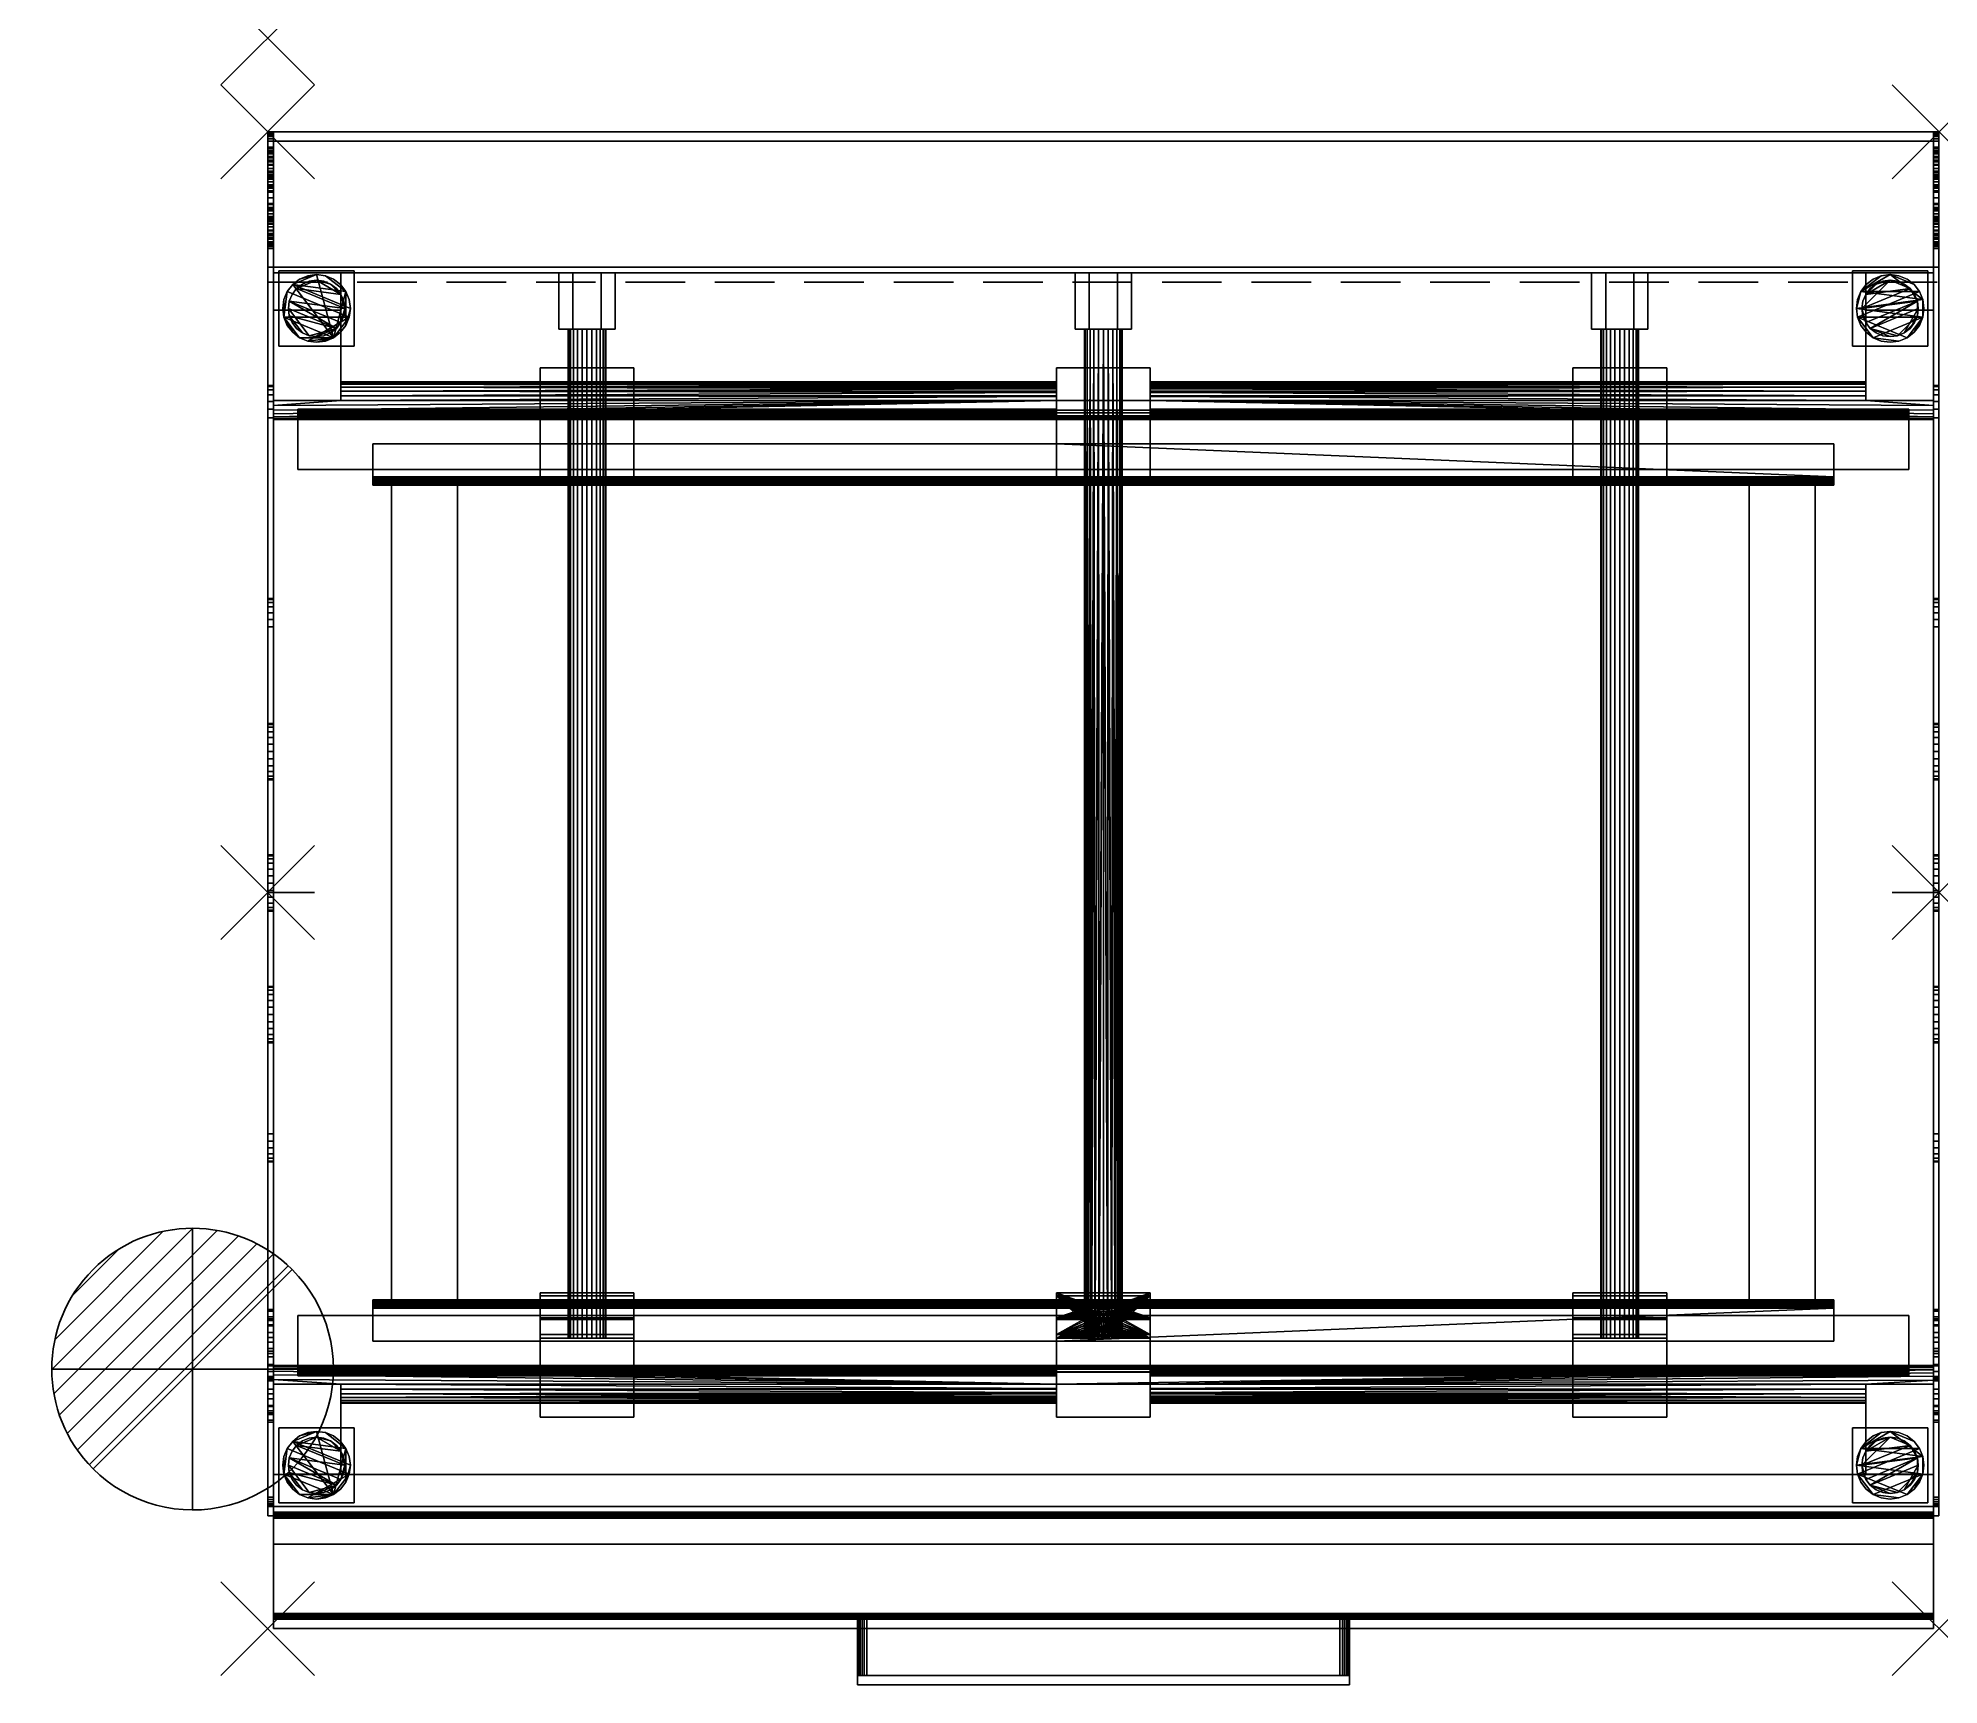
# Model space of a CAD drawing. Extents: x -122 to 890, y -422 to 455.
import ezdxf

# ---------------------------------------------------------------- set-up
doc = ezdxf.new("R2010")
doc.units = 0
doc.header["$PDMODE"] = 3
doc.header["$PDSIZE"] = 25
for name, pattern in [('Aligning Line', [3.2004, 1.6002, -1.6002]), ('Dash', [6, 3, -3]), ('NASCOSTA', [9.525, 6.35, -3.175])]:
    doc.linetypes.add(name, pattern=pattern)
for name, color, linetype in [('IQ_200_2D', 1, 'Continuous'), ('IQ_200_3D', 1, 'Continuous'), ('IQ_204_2D', 7, 'Continuous'), ('IQ_204_3D', 7, 'Continuous'), ('IQ_CON_DRAIN_INT', 7, 'Continuous'), ('IQ_INS_3D', 3, 'Continuous')]:
    doc.layers.add(name, color=color, linetype=linetype)

# ---------------------------------------------------------------- blocks, each defined once
blk = doc.blocks.new('*X1')
at = {"color": 0}
for p, q in [((313.99, 2209.04), (321.51, 2216.55)), ((314.11, 2207.74), (322.8, 2216.44)), ((314.16, 2210.62), (319.93, 2216.39)), ((314.4, 2206.62), (323.93, 2216.15)), ((314.82, 2205.62), (324.92, 2215.72)), ((315.1, 2212.98), (317.57, 2215.44)), ((315.35, 2204.74), (325.8, 2215.19)), ((315.99, 2203.96), (326.58, 2214.56))]:
    blk.add_line(p, q, dxfattribs=at)
blk = doc.blocks.new('DRAIN')
blk.add_line((-2.121, -2.121), (2.121, 2.121))
at = {"extrusion": (-1, 0, 0)}
blk.add_line((0, 2.121, -2.121), (0, -2.121, 2.121), dxfattribs=at)
at = {"extrusion": (0, -1, 0)}
blk.add_line((-2.121, 0, -2.121), (2.121, 0, 2.121), dxfattribs=at)
for start, end in [(45, 225), (225, 45)]:
    blk.add_arc((0, 0), 3, start, end)
at = {"extrusion": (-1, 0, 0)}
for start, end in [(45, 225), (225, 45)]:
    blk.add_arc((0, 0), 3, start, end, dxfattribs=at)
at = {"extrusion": (0, -1, 0)}
for start, end in [(45, 225), (225, 45)]:
    blk.add_arc((0, 0), 3, start, end, dxfattribs=at)
at = {"xscale": 0.4000000000000909, "yscale": 0.4000000000000909, "zscale": 0.4000000000000909}
blk.add_blockref('*X1', (-128.597, -883.621), dxfattribs=at)
at = {"extrusion": (-1, 0, 0), "xscale": 0.3999999999999773, "yscale": 0.3999999999999773, "zscale": 0.3999999999999773}
blk.add_blockref('*X1', (-128.597, -883.621), dxfattribs=at)
at = {"extrusion": (0, -1, 0), "xscale": 0.4000000000000909, "yscale": 0.4000000000000909, "zscale": 0.4000000000000909}
blk.add_blockref('*X1', (-128.597, -883.621), dxfattribs=at)

msp = doc.modelspace()

# ---------------------------------------------------------------- linework, layer by layer
at = {"layer": 'IQ_200_2D'}
for p, q in [((0, 400), (890, 400)), ((0, -332), (0, 400)), ((890, 400), (890, -332)), ((4, -332), (0, -332)), ((3, -392), (3, -332)), ((887, -332), (887, -392)), ((890, -332), (888, -332)), ((314, -392), (3, -392)), ((314, -422), (314, -392)), ((576, -392), (576, -422)), ((887, -392), (576, -392)), ((576, -422), (314, -422))]:
    msp.add_line(p, q, dxfattribs=at)
at = {"layer": 'IQ_204_2D', "linetype": 'NASCOSTA', "ltscale": 5}
msp.add_line((0, 325), (890, 325), dxfattribs=at)
at = {"layer": 'IQ_204_2D'}
for p, q in [((0, 0), (25, 0)), ((890, 0), (865, 0)), ((888, -332), (4, -332)), ((314, -392), (576, -392))]:
    msp.add_line(p, q, dxfattribs=at)
at = {"layer": 'IQ_INS_3D'}
for p in [(0, 455), (0, 405), (890, 405), (0, 0), (890, 0), (0, -392), (890, -392)]:
    msp.add_point(p, dxfattribs=at)

# ---------------------------------------------------------------- block references
at = {"layer": 'IQ_CON_DRAIN_INT', "xscale": 25, "yscale": 25, "zscale": 25}
msp.add_blockref('DRAIN', (-40, -253.8), dxfattribs=at)

# ---------------------------------------------------------------- meshes
at = {"layer": 'IQ_200_3D', "lineweight": 9}
mesh = msp.add_polyface(dxfattribs=at)
corners = [(0, -322, 658), (0, 400, 658), (0, 401.3, 657.8), (0, 402.5, 657.3), (0, 403.5, 656.5), (0, 404.3, 655.5), (0, 404.8, 654.3), (0, 405, 653), (0, 405, 188), (0, 333, 188), (0, 333, 150), (0, 156.5, 150), (0, 156.5, 197), (0, 156, 200.9), (0, 154.5, 204.5), (0, 152.1, 207.6), (0, 149, 210), (0, 145.4, 211.5), (0, 141.5, 212), (0, -128.5, 212), (0, -132.4, 211.5), (0, -136, 210), (0, -139.1, 207.6), (0, -141.5, 204.5), (0, -143, 200.9), (0, -143.5, 197), (0, -143.5, 150), (0, -222, 150), (0, -222, 187), (0, -223, 194.8), (0, -226, 202), (0, -230.8, 208.2), (0, -237, 213), (0, -244.2, 216), (0, -252, 217), (0, -259.8, 216), (0, -267, 213), (0, -273.2, 208.2), (0, -278, 202), (0, -281, 194.8), (0, -282, 187), (0, -282, 150), (0, -327, 150), (0, -327, 653), (0, -326.8, 654.3), (0, -326.3, 655.5), (0, -325.5, 656.5), (0, -324.5, 657.3), (0, -323.3, 657.8)]
mesh.append_faces([[corners[k] for k in face] for face in [(7, 3, 6), (35, 43, 34), (38, 43, 37)]], dxfattribs={"vtx0": -1, "vtx1": -1})
mesh.append_faces([[corners[k] for k in face] for face in [(43, 19, 20), (43, 35, 36), (43, 36, 37), (31, 22, 23, 30), (9, 12, 13), (30, 23, 24, 29), (25, 28, 29, 24)]], dxfattribs={"vtx0": -1, "vtx2": -1})
mesh.append_faces([[corners[k] for k in face] for face in [(43, 48, 0, 19)]], dxfattribs={"vtx0": -1, "vtx2": -1, "vtx3": -1})
mesh.append_faces([[corners[k] for k in face] for face in [(41, 42, 40)]], dxfattribs={"vtx1": -1})
mesh.append_faces([[corners[k] for k in face] for face in [(2, 3, 7, 1), (14, 15, 9), (13, 14, 9), (15, 16, 9), (39, 40, 42)]], dxfattribs={"vtx1": -1, "vtx2": -1})
mesh.append_faces([[corners[k] for k in face] for face in [(16, 17, 7, 9), (17, 18, 1, 7), (33, 34, 43, 20)]], dxfattribs={"vtx1": -1, "vtx2": -1, "vtx3": -1})
mesh.append_faces([[corners[k] for k in face] for face in [(18, 19, 0, 1), (43, 44, 47, 48), (32, 33, 20, 21), (21, 22, 31, 32), (42, 43, 38, 39)]], dxfattribs={"vtx1": -1, "vtx3": -1})
mesh.append_faces([[corners[k] for k in face] for face in [(4, 5, 6, 3), (7, 8, 9), (26, 27, 28, 25)]], dxfattribs={"vtx2": -1})
mesh.append_faces([[corners[k] for k in face] for face in [(44, 45, 46, 47), (9, 10, 11, 12)]], dxfattribs={"vtx3": -1})
mesh = msp.add_polyface(dxfattribs=at)
corners = [(3, 333, 188), (0, 333, 188), (0, 405, 188), (3, 405, 188)]
mesh.append_faces([[corners[k] for k in face] for face in [(0, 1, 2, 3)]])
mesh = msp.add_polyface(dxfattribs=at)
corners = [(3, 405, 188), (0, 405, 188), (0, 405, 653), (3, 405, 653)]
mesh.append_faces([[corners[k] for k in face] for face in [(0, 1, 2, 3)]])
mesh = msp.add_polyface(dxfattribs=at)
corners = [(3, 400, 658), (3, 401.3, 657.8), (3, 402.5, 657.3), (3, 403.5, 656.5), (3, 404.3, 655.5), (3, 404.8, 654.3), (3, 405, 653), (0, 405, 653), (0, 404.8, 654.3), (0, 404.3, 655.5), (0, 403.5, 656.5), (0, 402.5, 657.3), (0, 401.3, 657.8), (0, 400, 658)]
mesh.append_faces([[corners[k] for k in face] for face in [(7, 8, 5, 6), (0, 1, 12, 13)]], dxfattribs={"vtx1": -1})
mesh.append_faces([[corners[k] for k in face] for face in [(8, 9, 4, 5), (3, 4, 9, 10), (10, 11, 2, 3), (11, 12, 1, 2)]], dxfattribs={"vtx1": -1, "vtx3": -1})
mesh = msp.add_polyface(dxfattribs=at)
corners = [(0, 405, 1785), (0, 405, 1493), (0, -327, 1493), (0, -327, 1785)]
mesh.append_faces([[corners[k] for k in face] for face in [(0, 1, 2, 3)]])
mesh = msp.add_polyface(dxfattribs=at)
corners = [(890, -327, 1493), (0, -327, 1493), (0, 405, 1493), (890, 405, 1493)]
mesh.append_faces([[corners[k] for k in face] for face in [(0, 1, 2, 3)]])
mesh = msp.add_polyface(dxfattribs=at)
corners = [(890, 405, 1493), (0, 405, 1493), (0, 405, 1785), (890, 405, 1785)]
mesh.append_faces([[corners[k] for k in face] for face in [(0, 1, 2, 3)]])
mesh = msp.add_polyface(dxfattribs=at)
corners = [(0, -327, 1493), (0, 405, 1493), (0, 405, 665), (0, 404.8, 663.7), (0, 404.3, 662.5), (0, 403.5, 661.5), (0, 402.5, 660.7), (0, 401.3, 660.2), (0, 400, 660), (0, -322, 660), (0, -323.3, 660.2), (0, -324.5, 660.7), (0, -325.5, 661.5), (0, -326.3, 662.5), (0, -326.8, 663.7), (0, -327, 665), (0, -242.8, 1365), (0, -247.3, 1364.4), (0, -251.4, 1362.7), (0, -255, 1360), (0, -257.7, 1356.4), (0, -259.4, 1352.3), (0, -260, 1347.8), (0, -260, 832.7), (0, 270, 832.7), (0, 270, 1347.8), (0, 269.4, 1352.3), (0, 267.7, 1356.4), (0, 265, 1360), (0, 261.4, 1362.7), (0, 257.3, 1364.4), (0, 252.8, 1365), (0, 383.9, 1365), (0, 383.5, 1368.6), (0, 382.1, 1372), (0, 379.8, 1374.9), (0, 376.9, 1377.1), (0, 373.6, 1378.5), (0, 369.9, 1379), (0, 366.3, 1378.5), (0, 362.9, 1377.1), (0, 360, 1374.9), (0, 357.8, 1372), (0, 356.4, 1368.6), (0, 355.9, 1365), (0, 356.4, 1361.4), (0, 357.8, 1358), (0, 360, 1355.1), (0, 362.9, 1352.9), (0, 366.3, 1351.5), (0, 369.9, 1351), (0, 373.6, 1351.5), (0, 376.9, 1352.9), (0, 379.8, 1355.1), (0, 382.1, 1358), (0, 383.5, 1361.4), (0, 383.9, 1315), (0, 383.5, 1318.6), (0, 382.1, 1322), (0, 379.8, 1324.9), (0, 376.9, 1327.1), (0, 373.6, 1328.5), (0, 369.9, 1329), (0, 366.3, 1328.5), (0, 362.9, 1327.1), (0, 360, 1324.9), (0, 357.8, 1322), (0, 356.4, 1318.6), (0, 355.9, 1315), (0, 356.4, 1311.4), (0, 357.8, 1308), (0, 360, 1305.1), (0, 362.9, 1302.9), (0, 366.3, 1301.5), (0, 369.9, 1301), (0, 373.6, 1301.5), (0, 376.9, 1302.9), (0, 379.8, 1305.1), (0, 382.1, 1308), (0, 383.5, 1311.4), (0, 396.9, 1250), (0, 396, 1257), (0, 393.3, 1263.5), (0, 389, 1269.1), (0, 383.4, 1273.4), (0, 376.9, 1276.1), (0, 369.9, 1277), (0, 362.9, 1276.1), (0, 356.4, 1273.4), (0, 350.8, 1269.1), (0, 346.5, 1263.5), (0, 343.9, 1257), (0, 342.9, 1250), (0, 343.9, 1243), (0, 346.5, 1236.5), (0, 350.8, 1230.9), (0, 356.4, 1226.6), (0, 362.9, 1223.9), (0, 369.9, 1223), (0, 376.9, 1223.9), (0, 383.4, 1226.6), (0, 389, 1230.9), (0, 393.3, 1236.5), (0, 396, 1243), (0, 396.9, 1175), (0, 396, 1182), (0, 393.3, 1188.5), (0, 389, 1194.1), (0, 383.4, 1198.4), (0, 376.9, 1201.1), (0, 369.9, 1202), (0, 362.9, 1201.1), (0, 356.4, 1198.4), (0, 350.8, 1194.1), (0, 346.5, 1188.5), (0, 343.9, 1182), (0, 342.9, 1175), (0, 343.9, 1168), (0, 346.5, 1161.5), (0, 350.8, 1155.9), (0, 356.4, 1151.6), (0, 362.9, 1148.9), (0, 369.9, 1148), (0, 376.9, 1148.9), (0, 383.4, 1151.6), (0, 389, 1155.9), (0, 393.3, 1161.5), (0, 396, 1168), (0, 391.9, 1110), (0, 391.2, 1115.7), (0, 389, 1121), (0, 385.5, 1125.6), (0, 380.9, 1129.1), (0, 375.6, 1131.2), (0, 369.9, 1132), (0, 364.2, 1131.2), (0, 358.9, 1129.1), (0, 354.4, 1125.6), (0, 350.9, 1121), (0, 348.7, 1115.7), (0, 347.9, 1110), (0, 348.7, 1104.3), (0, 350.9, 1099), (0, 354.4, 1094.4), (0, 358.9, 1090.9), (0, 364.2, 1088.7), (0, 369.9, 1088), (0, 375.6, 1088.7), (0, 380.9, 1090.9), (0, 385.5, 1094.4), (0, 389, 1099), (0, 391.2, 1104.3), (0, 391.9, 1035), (0, 391.2, 1040.7), (0, 389, 1046), (0, 385.5, 1050.6), (0, 380.9, 1054.1), (0, 375.6, 1056.2), (0, 369.9, 1057), (0, 364.2, 1056.2), (0, 358.9, 1054.1), (0, 354.4, 1050.6), (0, 350.9, 1046), (0, 348.7, 1040.7), (0, 347.9, 1035), (0, 348.7, 1029.3), (0, 350.9, 1024), (0, 354.4, 1019.4), (0, 358.9, 1015.9), (0, 364.2, 1013.7), (0, 369.9, 1013), (0, 375.6, 1013.7), (0, 380.9, 1015.9), (0, 385.5, 1019.4), (0, 389, 1024), (0, 391.2, 1029.3)]
mesh.append_faces([[corners[k] for k in face] for face in [(172, 24, 171), (157, 148, 156), (92, 25, 91), (69, 25, 68), (20, 0, 19), (18, 0, 17), (47, 65, 46), (43, 28, 42), (78, 84, 77), (38, 1, 37)]], dxfattribs={"vtx0": -1, "vtx1": -1})
mesh.append_faces([[corners[k] for k in face] for face in [(2, 152, 104)]], dxfattribs={"vtx0": -1, "vtx1": -1, "vtx2": -1})
mesh.append_faces([[corners[k] for k in face] for face in [(23, 9, 15, 0), (1, 40, 30, 31), (56, 32, 81, 82)]], dxfattribs={"vtx0": -1, "vtx1": -1, "vtx3": -1})
mesh.append_faces([[corners[k] for k in face] for face in [(14, 9, 10, 13), (9, 23, 24, 8), (24, 164, 165), (142, 162, 163, 141), (9, 14, 15), (24, 169, 170), (94, 113, 114, 93), (96, 111, 112, 95), (95, 112, 113, 94), (149, 155, 156, 148), (150, 154, 155, 149), (2, 175, 152), (24, 170, 171), (126, 129, 130, 125), (97, 110, 111, 96), (25, 116, 117), (25, 67, 68), (88, 71, 72), (0, 18, 19), (31, 0, 1), (75, 85, 86, 74), (55, 56, 57, 54), (62, 49, 50, 61), (51, 60, 61, 50), (49, 62, 63, 48), (60, 51, 52, 59), (53, 58, 59, 52), (58, 53, 54, 57), (1, 33, 34)]], dxfattribs={"vtx0": -1, "vtx2": -1})
mesh.append_faces([[corners[k] for k in face] for face in [(140, 163, 164, 24), (140, 24, 25, 117), (46, 65, 66, 25), (1, 80, 81, 32)]], dxfattribs={"vtx0": -1, "vtx2": -1, "vtx3": -1})
mesh.append_faces([[corners[k] for k in face] for face in [(0, 21, 22, 23)]], dxfattribs={"vtx0": -1, "vtx3": -1})
mesh.append_faces([[corners[k] for k in face] for face in [(165, 166, 24), (168, 169, 24), (167, 168, 24), (166, 167, 24), (140, 141, 163), (114, 115, 93), (142, 143, 162), (174, 175, 2), (173, 174, 2), (134, 135, 122), (130, 131, 125), (126, 127, 129), (150, 151, 154), (92, 93, 25), (66, 67, 25), (20, 21, 0), (16, 17, 0, 31), (63, 64, 48), (75, 76, 85), (38, 39, 1), (55, 32, 56), (35, 36, 1), (34, 35, 1), (32, 33, 1), (36, 37, 1), (39, 40, 1), (97, 98, 110)]], dxfattribs={"vtx1": -1, "vtx2": -1})
mesh.append_faces([[corners[k] for k in face] for face in [(115, 116, 25, 93), (172, 173, 2, 24), (2, 3, 8, 24), (152, 153, 128, 104), (1, 2, 104, 80), (90, 91, 25, 69)]], dxfattribs={"vtx1": -1, "vtx2": -1, "vtx3": -1})
mesh.append_faces([[corners[k] for k in face] for face in [(160, 161, 144, 145), (159, 160, 145, 146), (158, 159, 146, 147), (161, 162, 143, 144), (138, 139, 118, 119), (139, 140, 117, 118), (137, 138, 119, 120), (120, 121, 136, 137), (121, 122, 135, 136), (147, 148, 157, 158), (153, 154, 151, 128), (3, 4, 7, 8), (133, 134, 122, 123), (131, 132, 124, 125), (132, 133, 123, 124), (108, 109, 99, 100), (109, 110, 98, 99), (128, 129, 127, 104), (106, 107, 101, 102), (104, 105, 103, 80), (105, 106, 102, 103), (107, 108, 100, 101), (89, 90, 69, 70), (87, 88, 72, 73), (88, 89, 70, 71), (64, 65, 47, 48), (28, 29, 41, 42), (29, 30, 40, 41), (45, 46, 25, 26), (26, 27, 44, 45), (43, 44, 27, 28), (73, 74, 86, 87), (76, 77, 84, 85), (78, 79, 83, 84), (82, 83, 79, 56)]], dxfattribs={"vtx1": -1, "vtx3": -1})
mesh.append_faces([[corners[k] for k in face] for face in [(11, 12, 13, 10)]], dxfattribs={"vtx2": -1})
mesh.append_faces([[corners[k] for k in face] for face in [(4, 5, 6, 7)]], dxfattribs={"vtx3": -1})
mesh = msp.add_polyface(dxfattribs=at)
corners = [(0, 405, 1493), (3, 405, 1493), (3, 405, 665), (0, 405, 665)]
mesh.append_faces([[corners[k] for k in face] for face in [(0, 1, 2, 3)]])
mesh = msp.add_polyface(dxfattribs=at)
corners = [(0, -327, 1493), (3, -327, 1493), (3, 405, 1493), (0, 405, 1493)]
mesh.append_faces([[corners[k] for k in face] for face in [(0, 1, 2, 3)]])
mesh = msp.add_polyface(dxfattribs=at)
corners = [(0, 400, 660), (0, 401.3, 660.2), (0, 402.5, 660.7), (0, 403.5, 661.5), (0, 404.3, 662.5), (0, 404.8, 663.7), (0, 405, 665), (3, 405, 665), (3, 404.8, 663.7), (3, 404.3, 662.5), (3, 403.5, 661.5), (3, 402.5, 660.7), (3, 401.3, 660.2), (3, 400, 660)]
mesh.append_faces([[corners[k] for k in face] for face in [(0, 1, 12, 13), (7, 8, 5, 6)]], dxfattribs={"vtx1": -1})
mesh.append_faces([[corners[k] for k in face] for face in [(1, 2, 11, 12), (10, 11, 2, 3), (3, 4, 9, 10), (4, 5, 8, 9)]], dxfattribs={"vtx1": -1, "vtx3": -1})
mesh = msp.add_polyface(dxfattribs=at)
corners = [(890, -327, 1785), (0, -327, 1785), (0, 405, 1785), (890, 405, 1785)]
mesh.append_faces([[corners[k] for k in face] for face in [(0, 1, 2, 3)]])
mesh = msp.add_polyface(dxfattribs=at)
corners = [(3, -322, 658), (3, -323.3, 657.8), (3, -324.5, 657.3), (3, -325.5, 656.5), (3, -326.3, 655.5), (3, -326.8, 654.3), (3, -327, 653), (3, -327, 150), (3, -282, 150), (3, -282, 187), (3, -281, 194.8), (3, -278, 202), (3, -273.2, 208.2), (3, -267, 213), (3, -259.8, 216), (3, -252, 217), (3, -244.2, 216), (3, -237, 213), (3, -230.8, 208.2), (3, -226, 202), (3, -223, 194.8), (3, -222, 187), (3, -222, 150), (3, -143.5, 150), (3, -143.5, 197), (3, -143, 200.9), (3, -141.5, 204.5), (3, -139.1, 207.6), (3, -136, 210), (3, -132.4, 211.5), (3, -128.5, 212), (3, 141.5, 212), (3, 145.4, 211.5), (3, 149, 210), (3, 152.1, 207.6), (3, 154.5, 204.5), (3, 156, 200.9), (3, 156.5, 197), (3, 156.5, 150), (3, 333, 150), (3, 333, 188), (3, 405, 188), (3, 405, 653), (3, 404.8, 654.3), (3, 404.3, 655.5), (3, 403.5, 656.5), (3, 402.5, 657.3), (3, 401.3, 657.8), (3, 400, 658)]
mesh.append_faces([[corners[k] for k in face] for face in [(37, 40, 36), (34, 40, 33), (13, 6, 12)]], dxfattribs={"vtx0": -1, "vtx1": -1})
mesh.append_faces([[corners[k] for k in face] for face in [(18, 27, 28, 17), (7, 9, 10), (11, 6, 7, 10), (6, 11, 12), (0, 30, 31, 48), (17, 28, 29, 16)]], dxfattribs={"vtx0": -1, "vtx2": -1})
mesh.append_faces([[corners[k] for k in face] for face in [(42, 32, 33, 40), (48, 31, 32, 42), (6, 29, 30, 0), (6, 15, 16, 29)]], dxfattribs={"vtx0": -1, "vtx2": -1, "vtx3": -1})
mesh.append_faces([[corners[k] for k in face] for face in [(6, 0, 1, 2)]], dxfattribs={"vtx0": -1, "vtx3": -1})
mesh.append_faces([[corners[k] for k in face] for face in [(35, 36, 40), (34, 35, 40), (47, 48, 42, 46), (42, 43, 46), (14, 15, 6), (13, 14, 6)]], dxfattribs={"vtx1": -1, "vtx2": -1})
mesh.append_faces([[corners[k] for k in face] for face in [(26, 27, 18, 19), (25, 26, 19, 20), (24, 25, 20, 21), (5, 6, 2, 3)]], dxfattribs={"vtx1": -1, "vtx3": -1})
mesh.append_faces([[corners[k] for k in face] for face in [(38, 39, 40, 37), (40, 41, 42), (7, 8, 9), (3, 4, 5)]], dxfattribs={"vtx2": -1})
mesh.append_faces([[corners[k] for k in face] for face in [(21, 22, 23, 24), (43, 44, 45, 46)]], dxfattribs={"vtx3": -1})
mesh = msp.add_polyface(dxfattribs=at)
corners = [(3, -327, 1493), (3, 405, 1493), (3, 405, 188), (3, 333, 188), (3, 333, 150), (3, -327, 150), (3, 330, 710), (3, 330, 1443), (3, -310, 1443), (3, -310, 710)]
mesh.append_faces([[corners[k] for k in face] for face in [(5, 9, 3, 4)]], dxfattribs={"vtx0": -1, "vtx1": -1})
mesh.append_faces([[corners[k] for k in face] for face in [(9, 5, 0, 8), (6, 2, 3, 9)]], dxfattribs={"vtx0": -1, "vtx2": -1})
mesh.append_faces([[corners[k] for k in face] for face in [(7, 8, 0, 1), (6, 7, 1, 2)]], dxfattribs={"vtx1": -1, "vtx3": -1})
mesh = msp.add_polyface(dxfattribs=at)
corners = [(887, 405, 188), (3, 405, 188), (3, 405, 1493), (887, 405, 1493)]
mesh.append_faces([[corners[k] for k in face] for face in [(0, 1, 2, 3)]])
mesh = msp.add_polyface(dxfattribs=at)
corners = [(887, 405, 1493), (3, 405, 1493), (3, -327, 1493), (887, -327, 1493)]
mesh.append_faces([[corners[k] for k in face] for face in [(0, 1, 2, 3)]])
mesh = msp.add_polyface(dxfattribs=at)
corners = [(887, 333, 188), (3, 333, 188), (3, 405, 188), (887, 405, 188)]
mesh.append_faces([[corners[k] for k in face] for face in [(0, 1, 2, 3)]])
mesh = msp.add_polyface(dxfattribs=at)
corners = [(3, -327, 1493), (3, -327, 665), (3, -326.8, 663.7), (3, -326.3, 662.5), (3, -325.5, 661.5), (3, -324.5, 660.7), (3, -323.3, 660.2), (3, -322, 660), (3, 400, 660), (3, 401.3, 660.2), (3, 402.5, 660.7), (3, 403.5, 661.5), (3, 404.3, 662.5), (3, 404.8, 663.7), (3, 405, 665), (3, 405, 1493), (3, -242.8, 1365), (3, 252.8, 1365), (3, 257.3, 1364.4), (3, 261.4, 1362.7), (3, 265, 1360), (3, 267.7, 1356.4), (3, 269.4, 1352.3), (3, 270, 1347.8), (3, 270, 832.7), (3, -260, 832.7), (3, -260, 1347.8), (3, -259.4, 1352.3), (3, -257.7, 1356.4), (3, -255, 1360), (3, -251.4, 1362.7), (3, -247.3, 1364.4), (3, 355.9, 1365), (3, 356.4, 1368.6), (3, 357.8, 1372), (3, 360, 1374.9), (3, 362.9, 1377.1), (3, 366.3, 1378.5), (3, 369.9, 1379), (3, 373.6, 1378.5), (3, 376.9, 1377.1), (3, 379.8, 1374.9), (3, 382.1, 1372), (3, 383.5, 1368.6), (3, 383.9, 1365), (3, 383.5, 1361.4), (3, 382.1, 1358), (3, 379.8, 1355.1), (3, 376.9, 1352.9), (3, 373.6, 1351.5), (3, 369.9, 1351), (3, 366.3, 1351.5), (3, 362.9, 1352.9), (3, 360, 1355.1), (3, 357.8, 1358), (3, 356.4, 1361.4), (3, 355.9, 1315), (3, 356.4, 1318.6), (3, 357.8, 1322), (3, 360, 1324.9), (3, 362.9, 1327.1), (3, 366.3, 1328.5), (3, 369.9, 1329), (3, 373.6, 1328.5), (3, 376.9, 1327.1), (3, 379.8, 1324.9), (3, 382.1, 1322), (3, 383.5, 1318.6), (3, 383.9, 1315), (3, 383.5, 1311.4), (3, 382.1, 1308), (3, 379.8, 1305.1), (3, 376.9, 1302.9), (3, 373.6, 1301.5), (3, 369.9, 1301), (3, 366.3, 1301.5), (3, 362.9, 1302.9), (3, 360, 1305.1), (3, 357.8, 1308), (3, 356.4, 1311.4), (3, 342.9, 1250), (3, 343.9, 1257), (3, 346.5, 1263.5), (3, 350.8, 1269.1), (3, 356.4, 1273.4), (3, 362.9, 1276.1), (3, 369.9, 1277), (3, 376.9, 1276.1), (3, 383.4, 1273.4), (3, 389, 1269.1), (3, 393.3, 1263.5), (3, 396, 1257), (3, 396.9, 1250), (3, 396, 1243), (3, 393.3, 1236.5), (3, 389, 1230.9), (3, 383.4, 1226.6), (3, 376.9, 1223.9), (3, 369.9, 1223), (3, 362.9, 1223.9), (3, 356.4, 1226.6), (3, 350.8, 1230.9), (3, 346.5, 1236.5), (3, 343.9, 1243), (3, 342.9, 1175), (3, 343.9, 1182), (3, 346.5, 1188.5), (3, 350.8, 1194.1), (3, 356.4, 1198.4), (3, 362.9, 1201.1), (3, 369.9, 1202), (3, 376.9, 1201.1), (3, 383.4, 1198.4), (3, 389, 1194.1), (3, 393.3, 1188.5), (3, 396, 1182), (3, 396.9, 1175), (3, 396, 1168), (3, 393.3, 1161.5), (3, 389, 1155.9), (3, 383.4, 1151.6), (3, 376.9, 1148.9), (3, 369.9, 1148), (3, 362.9, 1148.9), (3, 356.4, 1151.6), (3, 350.8, 1155.9), (3, 346.5, 1161.5), (3, 343.9, 1168), (3, 347.9, 1110), (3, 348.7, 1115.7), (3, 350.9, 1121), (3, 354.4, 1125.6), (3, 358.9, 1129.1), (3, 364.2, 1131.2), (3, 369.9, 1132), (3, 375.6, 1131.2), (3, 380.9, 1129.1), (3, 385.5, 1125.6), (3, 389, 1121), (3, 391.2, 1115.7), (3, 391.9, 1110), (3, 391.2, 1104.3), (3, 389, 1099), (3, 385.5, 1094.4), (3, 380.9, 1090.9), (3, 375.6, 1088.7), (3, 369.9, 1088), (3, 364.2, 1088.7), (3, 358.9, 1090.9), (3, 354.4, 1094.4), (3, 350.9, 1099), (3, 348.7, 1104.3), (3, 347.9, 1035), (3, 348.7, 1040.7), (3, 350.9, 1046), (3, 354.4, 1050.6), (3, 358.9, 1054.1), (3, 364.2, 1056.2), (3, 369.9, 1057), (3, 375.6, 1056.2), (3, 380.9, 1054.1), (3, 385.5, 1050.6), (3, 389, 1046), (3, 391.2, 1040.7), (3, 391.9, 1035), (3, 391.2, 1029.3), (3, 389, 1024), (3, 385.5, 1019.4), (3, 380.9, 1015.9), (3, 375.6, 1013.7), (3, 369.9, 1013), (3, 364.2, 1013.7), (3, 358.9, 1015.9), (3, 354.4, 1019.4), (3, 350.9, 1024), (3, 348.7, 1029.3)]
mesh.append_faces([[corners[k] for k in face] for face in [(12, 10, 11)]], dxfattribs={"vtx0": -1})
mesh.append_faces([[corners[k] for k in face] for face in [(31, 0, 30), (76, 85, 75), (42, 15, 41), (40, 15, 39), (70, 89, 69), (68, 45, 67), (105, 23, 104), (108, 101, 107), (152, 24, 175), (2, 7, 1), (146, 158, 145), (174, 24, 173), (134, 122, 133), (170, 24, 169), (168, 14, 167), (167, 14, 166), (164, 140, 163)]], dxfattribs={"vtx0": -1, "vtx1": -1})
mesh.append_faces([[corners[k] for k in face] for face in [(15, 92, 116, 14), (24, 152, 128, 23), (24, 8, 14)]], dxfattribs={"vtx0": -1, "vtx1": -1, "vtx2": -1})
mesh.append_faces([[corners[k] for k in face] for face in [(116, 140, 164, 14)]], dxfattribs={"vtx0": -1, "vtx1": -1, "vtx2": -1, "vtx3": -1})
mesh.append_faces([[corners[k] for k in face] for face in [(15, 18, 36, 37), (23, 82, 79, 56), (23, 105, 103, 80), (23, 128, 127, 104)]], dxfattribs={"vtx0": -1, "vtx1": -1, "vtx3": -1})
mesh.append_faces([[corners[k] for k in face] for face in [(35, 19, 20, 34), (36, 18, 19, 35), (22, 55, 32, 21), (23, 54, 55, 22), (59, 53, 54, 58), (60, 52, 53, 59), (79, 82, 83, 78), (23, 56, 57), (107, 101, 102, 106), (106, 102, 103, 105), (84, 77, 78, 83), (52, 60, 61, 51), (64, 48, 49, 63), (51, 61, 62, 50), (50, 62, 63, 49), (48, 64, 65, 47), (15, 42, 43), (47, 65, 66, 46), (67, 45, 46, 66), (88, 71, 72, 87), (87, 72, 73, 86), (86, 74, 75, 85), (86, 73, 74), (90, 68, 69, 89), (129, 126, 127, 128), (153, 151, 128, 152), (126, 129, 130, 125), (123, 132, 133, 122), (24, 170, 171), (136, 120, 121, 135), (122, 134, 135, 121), (137, 119, 120, 136), (140, 116, 117, 139), (139, 117, 118), (163, 140, 141, 162), (162, 141, 142, 161), (159, 144, 145, 158), (160, 143, 144, 159), (143, 160, 161, 142), (14, 165, 166)]], dxfattribs={"vtx0": -1, "vtx2": -1})
mesh.append_faces([[corners[k] for k in face] for face in [(23, 57, 58, 54), (15, 43, 44, 91), (25, 0, 1, 7)]], dxfattribs={"vtx0": -1, "vtx2": -1, "vtx3": -1})
mesh.append_faces([[corners[k] for k in face] for face in [(0, 31, 16, 17)]], dxfattribs={"vtx0": -1, "vtx3": -1})
mesh.append_faces([[corners[k] for k in face] for face in [(28, 29, 0), (27, 28, 0), (29, 30, 0), (26, 27, 0, 25), (32, 33, 21), (80, 81, 23), (81, 82, 23), (37, 38, 15), (38, 39, 15), (40, 41, 15), (92, 93, 116), (91, 92, 15), (90, 91, 68), (123, 124, 132), (130, 131, 125), (174, 175, 24), (172, 173, 24), (171, 172, 24), (137, 138, 119), (164, 165, 14)]], dxfattribs={"vtx1": -1, "vtx2": -1})
mesh.append_faces([[corners[k] for k in face] for face in [(44, 45, 68, 91), (168, 169, 24, 14)]], dxfattribs={"vtx1": -1, "vtx2": -1, "vtx3": -1})
mesh.append_faces([[corners[k] for k in face] for face in [(15, 0, 17, 18), (33, 34, 20, 21), (100, 101, 108, 109), (76, 77, 84, 85), (99, 100, 109, 110), (70, 71, 88, 89), (96, 97, 112, 113), (97, 98, 111, 112), (94, 95, 114, 115), (93, 94, 115, 116), (95, 96, 113, 114), (98, 99, 110, 111), (150, 151, 153, 154), (124, 125, 131, 132), (147, 148, 156, 157), (148, 149, 155, 156), (149, 150, 154, 155), (24, 25, 7, 8), (2, 3, 6, 7), (157, 158, 146, 147), (118, 119, 138, 139), (8, 9, 13, 14), (9, 10, 12, 13)]], dxfattribs={"vtx1": -1, "vtx3": -1})
mesh.append_faces([[corners[k] for k in face] for face in [(3, 4, 5, 6)]], dxfattribs={"vtx3": -1})
mesh = msp.add_polyface(dxfattribs=at)
corners = [(887, -322, 658), (887, 400, 658), (887, 401.3, 657.8), (887, 402.5, 657.3), (887, 403.5, 656.5), (887, 404.3, 655.5), (887, 404.8, 654.3), (887, 405, 653), (887, 405, 188), (887, 333, 188), (887, 333, 150), (887, 156.5, 150), (887, 156.5, 197), (887, 156, 200.9), (887, 154.5, 204.5), (887, 152.1, 207.6), (887, 149, 210), (887, 145.4, 211.5), (887, 141.5, 212), (887, -128.5, 212), (887, -132.4, 211.5), (887, -136, 210), (887, -139.1, 207.6), (887, -141.5, 204.5), (887, -143, 200.9), (887, -143.5, 197), (887, -143.5, 150), (887, -222, 150), (887, -222, 187), (887, -223, 194.8), (887, -226, 202), (887, -230.8, 208.2), (887, -237, 213), (887, -244.2, 216), (887, -252, 217), (887, -259.8, 216), (887, -267, 213), (887, -273.2, 208.2), (887, -278, 202), (887, -281, 194.8), (887, -282, 187), (887, -282, 150), (887, -327, 150), (887, -327, 653), (887, -326.8, 654.3), (887, -326.3, 655.5), (887, -325.5, 656.5), (887, -324.5, 657.3), (887, -323.3, 657.8)]
mesh.append_faces([[corners[k] for k in face] for face in [(7, 3, 6), (35, 43, 34), (38, 43, 37)]], dxfattribs={"vtx0": -1, "vtx1": -1})
mesh.append_faces([[corners[k] for k in face] for face in [(43, 19, 20), (43, 35, 36), (43, 36, 37), (31, 22, 23, 30), (9, 12, 13), (30, 23, 24, 29), (25, 28, 29, 24)]], dxfattribs={"vtx0": -1, "vtx2": -1})
mesh.append_faces([[corners[k] for k in face] for face in [(43, 48, 0, 19)]], dxfattribs={"vtx0": -1, "vtx2": -1, "vtx3": -1})
mesh.append_faces([[corners[k] for k in face] for face in [(41, 42, 40)]], dxfattribs={"vtx1": -1})
mesh.append_faces([[corners[k] for k in face] for face in [(2, 3, 7, 1), (14, 15, 9), (13, 14, 9), (15, 16, 9), (39, 40, 42)]], dxfattribs={"vtx1": -1, "vtx2": -1})
mesh.append_faces([[corners[k] for k in face] for face in [(16, 17, 7, 9), (17, 18, 1, 7), (33, 34, 43, 20)]], dxfattribs={"vtx1": -1, "vtx2": -1, "vtx3": -1})
mesh.append_faces([[corners[k] for k in face] for face in [(18, 19, 0, 1), (43, 44, 47, 48), (32, 33, 20, 21), (21, 22, 31, 32), (42, 43, 38, 39)]], dxfattribs={"vtx1": -1, "vtx3": -1})
mesh.append_faces([[corners[k] for k in face] for face in [(4, 5, 6, 3), (7, 8, 9), (26, 27, 28, 25)]], dxfattribs={"vtx2": -1})
mesh.append_faces([[corners[k] for k in face] for face in [(44, 45, 46, 47), (9, 10, 11, 12)]], dxfattribs={"vtx3": -1})
mesh = msp.add_polyface(dxfattribs=at)
corners = [(890, 405, 188), (887, 405, 188), (887, 405, 653), (890, 405, 653)]
mesh.append_faces([[corners[k] for k in face] for face in [(0, 1, 2, 3)]])
mesh = msp.add_polyface(dxfattribs=at)
corners = [(890, 333, 188), (887, 333, 188), (887, 405, 188), (890, 405, 188)]
mesh.append_faces([[corners[k] for k in face] for face in [(0, 1, 2, 3)]])
mesh = msp.add_polyface(dxfattribs=at)
corners = [(890, 400, 658), (890, 401.3, 657.8), (890, 402.5, 657.3), (890, 403.5, 656.5), (890, 404.3, 655.5), (890, 404.8, 654.3), (890, 405, 653), (887, 405, 653), (887, 404.8, 654.3), (887, 404.3, 655.5), (887, 403.5, 656.5), (887, 402.5, 657.3), (887, 401.3, 657.8), (887, 400, 658)]
mesh.append_faces([[corners[k] for k in face] for face in [(7, 8, 5, 6), (0, 1, 12, 13)]], dxfattribs={"vtx1": -1})
mesh.append_faces([[corners[k] for k in face] for face in [(8, 9, 4, 5), (3, 4, 9, 10), (10, 11, 2, 3), (11, 12, 1, 2)]], dxfattribs={"vtx1": -1, "vtx3": -1})
mesh = msp.add_polyface(dxfattribs=at)
corners = [(887, -327, 1493), (887, -327, 150), (887, 333, 150), (887, 333, 188), (887, 405, 188), (887, 405, 1493), (887, 330, 710), (887, -310, 710), (887, -310, 1443), (887, 330, 1443)]
mesh.append_faces([[corners[k] for k in face] for face in [(3, 7, 1, 2)]], dxfattribs={"vtx0": -1, "vtx1": -1})
mesh.append_faces([[corners[k] for k in face] for face in [(0, 8, 9, 5), (5, 9, 6, 4)]], dxfattribs={"vtx0": -1, "vtx2": -1})
mesh.append_faces([[corners[k] for k in face] for face in [(7, 8, 0, 1), (3, 4, 6, 7)]], dxfattribs={"vtx1": -1, "vtx3": -1})
mesh = msp.add_polyface(dxfattribs=at)
corners = [(887, -327, 1493), (887, 405, 1493), (887, 405, 665), (887, 404.8, 663.7), (887, 404.3, 662.5), (887, 403.5, 661.5), (887, 402.5, 660.7), (887, 401.3, 660.2), (887, 400, 660), (887, -322, 660), (887, -323.3, 660.2), (887, -324.5, 660.7), (887, -325.5, 661.5), (887, -326.3, 662.5), (887, -326.8, 663.7), (887, -327, 665), (887, -242.8, 1365), (887, -247.3, 1364.4), (887, -251.4, 1362.7), (887, -255, 1360), (887, -257.7, 1356.4), (887, -259.4, 1352.3), (887, -260, 1347.8), (887, -260, 832.7), (887, 270, 832.7), (887, 270, 1347.8), (887, 269.4, 1352.3), (887, 267.7, 1356.4), (887, 265, 1360), (887, 261.4, 1362.7), (887, 257.3, 1364.4), (887, 252.8, 1365), (887, 383.9, 1365), (887, 383.5, 1368.6), (887, 382.1, 1372), (887, 379.8, 1374.9), (887, 376.9, 1377.1), (887, 373.6, 1378.5), (887, 369.9, 1379), (887, 366.3, 1378.5), (887, 362.9, 1377.1), (887, 360, 1374.9), (887, 357.8, 1372), (887, 356.4, 1368.6), (887, 355.9, 1365), (887, 356.4, 1361.4), (887, 357.8, 1358), (887, 360, 1355.1), (887, 362.9, 1352.9), (887, 366.3, 1351.5), (887, 369.9, 1351), (887, 373.6, 1351.5), (887, 376.9, 1352.9), (887, 379.8, 1355.1), (887, 382.1, 1358), (887, 383.5, 1361.4), (887, 383.9, 1315), (887, 383.5, 1318.6), (887, 382.1, 1322), (887, 379.8, 1324.9), (887, 376.9, 1327.1), (887, 373.6, 1328.5), (887, 369.9, 1329), (887, 366.3, 1328.5), (887, 362.9, 1327.1), (887, 360, 1324.9), (887, 357.8, 1322), (887, 356.4, 1318.6), (887, 355.9, 1315), (887, 356.4, 1311.4), (887, 357.8, 1308), (887, 360, 1305.1), (887, 362.9, 1302.9), (887, 366.3, 1301.5), (887, 369.9, 1301), (887, 373.6, 1301.5), (887, 376.9, 1302.9), (887, 379.8, 1305.1), (887, 382.1, 1308), (887, 383.5, 1311.4), (887, 396.9, 1250), (887, 396, 1257), (887, 393.3, 1263.5), (887, 389, 1269.1), (887, 383.4, 1273.4), (887, 376.9, 1276.1), (887, 369.9, 1277), (887, 362.9, 1276.1), (887, 356.4, 1273.4), (887, 350.8, 1269.1), (887, 346.5, 1263.5), (887, 343.9, 1257), (887, 342.9, 1250), (887, 343.9, 1243), (887, 346.5, 1236.5), (887, 350.8, 1230.9), (887, 356.4, 1226.6), (887, 362.9, 1223.9), (887, 369.9, 1223), (887, 376.9, 1223.9), (887, 383.4, 1226.6), (887, 389, 1230.9), (887, 393.3, 1236.5), (887, 396, 1243), (887, 396.9, 1175), (887, 396, 1182), (887, 393.3, 1188.5), (887, 389, 1194.1), (887, 383.4, 1198.4), (887, 376.9, 1201.1), (887, 369.9, 1202), (887, 362.9, 1201.1), (887, 356.4, 1198.4), (887, 350.8, 1194.1), (887, 346.5, 1188.5), (887, 343.9, 1182), (887, 342.9, 1175), (887, 343.9, 1168), (887, 346.5, 1161.5), (887, 350.8, 1155.9), (887, 356.4, 1151.6), (887, 362.9, 1148.9), (887, 369.9, 1148), (887, 376.9, 1148.9), (887, 383.4, 1151.6), (887, 389, 1155.9), (887, 393.3, 1161.5), (887, 396, 1168), (887, 391.9, 1110), (887, 391.2, 1115.7), (887, 389, 1121), (887, 385.5, 1125.6), (887, 380.9, 1129.1), (887, 375.6, 1131.2), (887, 369.9, 1132), (887, 364.2, 1131.2), (887, 358.9, 1129.1), (887, 354.4, 1125.6), (887, 350.9, 1121), (887, 348.7, 1115.7), (887, 347.9, 1110), (887, 348.7, 1104.3), (887, 350.9, 1099), (887, 354.4, 1094.4), (887, 358.9, 1090.9), (887, 364.2, 1088.7), (887, 369.9, 1088), (887, 375.6, 1088.7), (887, 380.9, 1090.9), (887, 385.5, 1094.4), (887, 389, 1099), (887, 391.2, 1104.3), (887, 391.9, 1035), (887, 391.2, 1040.7), (887, 389, 1046), (887, 385.5, 1050.6), (887, 380.9, 1054.1), (887, 375.6, 1056.2), (887, 369.9, 1057), (887, 364.2, 1056.2), (887, 358.9, 1054.1), (887, 354.4, 1050.6), (887, 350.9, 1046), (887, 348.7, 1040.7), (887, 347.9, 1035), (887, 348.7, 1029.3), (887, 350.9, 1024), (887, 354.4, 1019.4), (887, 358.9, 1015.9), (887, 364.2, 1013.7), (887, 369.9, 1013), (887, 375.6, 1013.7), (887, 380.9, 1015.9), (887, 385.5, 1019.4), (887, 389, 1024), (887, 391.2, 1029.3)]
mesh.append_faces([[corners[k] for k in face] for face in [(172, 24, 171), (157, 148, 156), (92, 25, 91), (69, 25, 68), (20, 0, 19), (18, 0, 17), (47, 65, 46), (43, 28, 42), (78, 84, 77), (38, 1, 37)]], dxfattribs={"vtx0": -1, "vtx1": -1})
mesh.append_faces([[corners[k] for k in face] for face in [(2, 152, 104)]], dxfattribs={"vtx0": -1, "vtx1": -1, "vtx2": -1})
mesh.append_faces([[corners[k] for k in face] for face in [(23, 9, 15, 0), (1, 40, 30, 31), (56, 32, 81, 82)]], dxfattribs={"vtx0": -1, "vtx1": -1, "vtx3": -1})
mesh.append_faces([[corners[k] for k in face] for face in [(14, 9, 10, 13), (9, 23, 24, 8), (24, 164, 165), (142, 162, 163, 141), (9, 14, 15), (24, 169, 170), (94, 113, 114, 93), (96, 111, 112, 95), (95, 112, 113, 94), (149, 155, 156, 148), (150, 154, 155, 149), (2, 175, 152), (24, 170, 171), (126, 129, 130, 125), (97, 110, 111, 96), (25, 116, 117), (25, 67, 68), (88, 71, 72), (0, 18, 19), (31, 0, 1), (75, 85, 86, 74), (55, 56, 57, 54), (62, 49, 50, 61), (51, 60, 61, 50), (49, 62, 63, 48), (60, 51, 52, 59), (53, 58, 59, 52), (58, 53, 54, 57), (1, 33, 34)]], dxfattribs={"vtx0": -1, "vtx2": -1})
mesh.append_faces([[corners[k] for k in face] for face in [(140, 163, 164, 24), (140, 24, 25, 117), (46, 65, 66, 25), (1, 80, 81, 32)]], dxfattribs={"vtx0": -1, "vtx2": -1, "vtx3": -1})
mesh.append_faces([[corners[k] for k in face] for face in [(0, 21, 22, 23)]], dxfattribs={"vtx0": -1, "vtx3": -1})
mesh.append_faces([[corners[k] for k in face] for face in [(165, 166, 24), (168, 169, 24), (167, 168, 24), (166, 167, 24), (140, 141, 163), (114, 115, 93), (142, 143, 162), (174, 175, 2), (173, 174, 2), (134, 135, 122), (130, 131, 125), (126, 127, 129), (150, 151, 154), (92, 93, 25), (66, 67, 25), (20, 21, 0), (16, 17, 0, 31), (63, 64, 48), (75, 76, 85), (38, 39, 1), (55, 32, 56), (35, 36, 1), (34, 35, 1), (32, 33, 1), (36, 37, 1), (39, 40, 1), (97, 98, 110)]], dxfattribs={"vtx1": -1, "vtx2": -1})
mesh.append_faces([[corners[k] for k in face] for face in [(115, 116, 25, 93), (172, 173, 2, 24), (2, 3, 8, 24), (152, 153, 128, 104), (1, 2, 104, 80), (90, 91, 25, 69)]], dxfattribs={"vtx1": -1, "vtx2": -1, "vtx3": -1})
mesh.append_faces([[corners[k] for k in face] for face in [(160, 161, 144, 145), (159, 160, 145, 146), (158, 159, 146, 147), (161, 162, 143, 144), (138, 139, 118, 119), (139, 140, 117, 118), (137, 138, 119, 120), (120, 121, 136, 137), (121, 122, 135, 136), (147, 148, 157, 158), (153, 154, 151, 128), (3, 4, 7, 8), (133, 134, 122, 123), (131, 132, 124, 125), (132, 133, 123, 124), (108, 109, 99, 100), (109, 110, 98, 99), (128, 129, 127, 104), (106, 107, 101, 102), (104, 105, 103, 80), (105, 106, 102, 103), (107, 108, 100, 101), (89, 90, 69, 70), (87, 88, 72, 73), (88, 89, 70, 71), (64, 65, 47, 48), (28, 29, 41, 42), (29, 30, 40, 41), (45, 46, 25, 26), (26, 27, 44, 45), (43, 44, 27, 28), (73, 74, 86, 87), (76, 77, 84, 85), (78, 79, 83, 84), (82, 83, 79, 56)]], dxfattribs={"vtx1": -1, "vtx3": -1})
mesh.append_faces([[corners[k] for k in face] for face in [(11, 12, 13, 10)]], dxfattribs={"vtx2": -1})
mesh.append_faces([[corners[k] for k in face] for face in [(4, 5, 6, 7)]], dxfattribs={"vtx3": -1})
mesh = msp.add_polyface(dxfattribs=at)
corners = [(890, 405, 665), (887, 405, 665), (887, 405, 1493), (890, 405, 1493)]
mesh.append_faces([[corners[k] for k in face] for face in [(0, 1, 2, 3)]])
mesh = msp.add_polyface(dxfattribs=at)
corners = [(890, 405, 1493), (887, 405, 1493), (887, -327, 1493), (890, -327, 1493)]
mesh.append_faces([[corners[k] for k in face] for face in [(0, 1, 2, 3)]])
mesh = msp.add_polyface(dxfattribs=at)
corners = [(890, 405, 665), (890, 404.8, 663.7), (890, 404.3, 662.5), (890, 403.5, 661.5), (890, 402.5, 660.7), (890, 401.3, 660.2), (890, 400, 660), (887, 400, 660), (887, 401.3, 660.2), (887, 402.5, 660.7), (887, 403.5, 661.5), (887, 404.3, 662.5), (887, 404.8, 663.7), (887, 405, 665)]
mesh.append_faces([[corners[k] for k in face] for face in [(7, 8, 5, 6), (0, 1, 12, 13)]], dxfattribs={"vtx1": -1})
mesh.append_faces([[corners[k] for k in face] for face in [(8, 9, 4, 5), (3, 4, 9, 10), (10, 11, 2, 3), (11, 12, 1, 2)]], dxfattribs={"vtx1": -1, "vtx3": -1})
mesh = msp.add_polyface(dxfattribs=at)
corners = [(890, -322, 658), (890, -323.3, 657.8), (890, -324.5, 657.3), (890, -325.5, 656.5), (890, -326.3, 655.5), (890, -326.8, 654.3), (890, -327, 653), (890, -327, 150), (890, -282, 150), (890, -282, 187), (890, -281, 194.8), (890, -278, 202), (890, -273.2, 208.2), (890, -267, 213), (890, -259.8, 216), (890, -252, 217), (890, -244.2, 216), (890, -237, 213), (890, -230.8, 208.2), (890, -226, 202), (890, -223, 194.8), (890, -222, 187), (890, -222, 150), (890, -143.5, 150), (890, -143.5, 197), (890, -143, 200.9), (890, -141.5, 204.5), (890, -139.1, 207.6), (890, -136, 210), (890, -132.4, 211.5), (890, -128.5, 212), (890, 141.5, 212), (890, 145.4, 211.5), (890, 149, 210), (890, 152.1, 207.6), (890, 154.5, 204.5), (890, 156, 200.9), (890, 156.5, 197), (890, 156.5, 150), (890, 333, 150), (890, 333, 188), (890, 405, 188), (890, 405, 653), (890, 404.8, 654.3), (890, 404.3, 655.5), (890, 403.5, 656.5), (890, 402.5, 657.3), (890, 401.3, 657.8), (890, 400, 658)]
mesh.append_faces([[corners[k] for k in face] for face in [(37, 40, 36), (34, 40, 33), (13, 6, 12)]], dxfattribs={"vtx0": -1, "vtx1": -1})
mesh.append_faces([[corners[k] for k in face] for face in [(18, 27, 28, 17), (7, 9, 10), (11, 6, 7, 10), (6, 11, 12), (0, 30, 31, 48), (17, 28, 29, 16)]], dxfattribs={"vtx0": -1, "vtx2": -1})
mesh.append_faces([[corners[k] for k in face] for face in [(42, 32, 33, 40), (48, 31, 32, 42), (6, 29, 30, 0), (6, 15, 16, 29)]], dxfattribs={"vtx0": -1, "vtx2": -1, "vtx3": -1})
mesh.append_faces([[corners[k] for k in face] for face in [(6, 0, 1, 2)]], dxfattribs={"vtx0": -1, "vtx3": -1})
mesh.append_faces([[corners[k] for k in face] for face in [(35, 36, 40), (34, 35, 40), (47, 48, 42, 46), (42, 43, 46), (14, 15, 6), (13, 14, 6)]], dxfattribs={"vtx1": -1, "vtx2": -1})
mesh.append_faces([[corners[k] for k in face] for face in [(26, 27, 18, 19), (25, 26, 19, 20), (24, 25, 20, 21), (5, 6, 2, 3)]], dxfattribs={"vtx1": -1, "vtx3": -1})
mesh.append_faces([[corners[k] for k in face] for face in [(38, 39, 40, 37), (40, 41, 42), (7, 8, 9), (3, 4, 5)]], dxfattribs={"vtx2": -1})
mesh.append_faces([[corners[k] for k in face] for face in [(21, 22, 23, 24), (43, 44, 45, 46)]], dxfattribs={"vtx3": -1})
mesh = msp.add_polyface(dxfattribs=at)
corners = [(890, -327, 1493), (890, 405, 1493), (890, 405, 1785), (890, -327, 1785)]
mesh.append_faces([[corners[k] for k in face] for face in [(0, 1, 2, 3)]])
mesh = msp.add_polyface(dxfattribs=at)
corners = [(890, -327, 1493), (890, -327, 665), (890, -326.8, 663.7), (890, -326.3, 662.5), (890, -325.5, 661.5), (890, -324.5, 660.7), (890, -323.3, 660.2), (890, -322, 660), (890, 400, 660), (890, 401.3, 660.2), (890, 402.5, 660.7), (890, 403.5, 661.5), (890, 404.3, 662.5), (890, 404.8, 663.7), (890, 405, 665), (890, 405, 1493), (890, -242.8, 1365), (890, 252.8, 1365), (890, 257.3, 1364.4), (890, 261.4, 1362.7), (890, 265, 1360), (890, 267.7, 1356.4), (890, 269.4, 1352.3), (890, 270, 1347.8), (890, 270, 832.7), (890, -260, 832.7), (890, -260, 1347.8), (890, -259.4, 1352.3), (890, -257.7, 1356.4), (890, -255, 1360), (890, -251.4, 1362.7), (890, -247.3, 1364.4), (890, 355.9, 1365), (890, 356.4, 1368.6), (890, 357.8, 1372), (890, 360, 1374.9), (890, 362.9, 1377.1), (890, 366.3, 1378.5), (890, 369.9, 1379), (890, 373.6, 1378.5), (890, 376.9, 1377.1), (890, 379.8, 1374.9), (890, 382.1, 1372), (890, 383.5, 1368.6), (890, 383.9, 1365), (890, 383.5, 1361.4), (890, 382.1, 1358), (890, 379.8, 1355.1), (890, 376.9, 1352.9), (890, 373.6, 1351.5), (890, 369.9, 1351), (890, 366.3, 1351.5), (890, 362.9, 1352.9), (890, 360, 1355.1), (890, 357.8, 1358), (890, 356.4, 1361.4), (890, 355.9, 1315), (890, 356.4, 1318.6), (890, 357.8, 1322), (890, 360, 1324.9), (890, 362.9, 1327.1), (890, 366.3, 1328.5), (890, 369.9, 1329), (890, 373.6, 1328.5), (890, 376.9, 1327.1), (890, 379.8, 1324.9), (890, 382.1, 1322), (890, 383.5, 1318.6), (890, 383.9, 1315), (890, 383.5, 1311.4), (890, 382.1, 1308), (890, 379.8, 1305.1), (890, 376.9, 1302.9), (890, 373.6, 1301.5), (890, 369.9, 1301), (890, 366.3, 1301.5), (890, 362.9, 1302.9), (890, 360, 1305.1), (890, 357.8, 1308), (890, 356.4, 1311.4), (890, 342.9, 1250), (890, 343.9, 1257), (890, 346.5, 1263.5), (890, 350.8, 1269.1), (890, 356.4, 1273.4), (890, 362.9, 1276.1), (890, 369.9, 1277), (890, 376.9, 1276.1), (890, 383.4, 1273.4), (890, 389, 1269.1), (890, 393.3, 1263.5), (890, 396, 1257), (890, 396.9, 1250), (890, 396, 1243), (890, 393.3, 1236.5), (890, 389, 1230.9), (890, 383.4, 1226.6), (890, 376.9, 1223.9), (890, 369.9, 1223), (890, 362.9, 1223.9), (890, 356.4, 1226.6), (890, 350.8, 1230.9), (890, 346.5, 1236.5), (890, 343.9, 1243), (890, 342.9, 1175), (890, 343.9, 1182), (890, 346.5, 1188.5), (890, 350.8, 1194.1), (890, 356.4, 1198.4), (890, 362.9, 1201.1), (890, 369.9, 1202), (890, 376.9, 1201.1), (890, 383.4, 1198.4), (890, 389, 1194.1), (890, 393.3, 1188.5), (890, 396, 1182), (890, 396.9, 1175), (890, 396, 1168), (890, 393.3, 1161.5), (890, 389, 1155.9), (890, 383.4, 1151.6), (890, 376.9, 1148.9), (890, 369.9, 1148), (890, 362.9, 1148.9), (890, 356.4, 1151.6), (890, 350.8, 1155.9), (890, 346.5, 1161.5), (890, 343.9, 1168), (890, 347.9, 1110), (890, 348.7, 1115.7), (890, 350.9, 1121), (890, 354.4, 1125.6), (890, 358.9, 1129.1), (890, 364.2, 1131.2), (890, 369.9, 1132), (890, 375.6, 1131.2), (890, 380.9, 1129.1), (890, 385.5, 1125.6), (890, 389, 1121), (890, 391.2, 1115.7), (890, 391.9, 1110), (890, 391.2, 1104.3), (890, 389, 1099), (890, 385.5, 1094.4), (890, 380.9, 1090.9), (890, 375.6, 1088.7), (890, 369.9, 1088), (890, 364.2, 1088.7), (890, 358.9, 1090.9), (890, 354.4, 1094.4), (890, 350.9, 1099), (890, 348.7, 1104.3), (890, 347.9, 1035), (890, 348.7, 1040.7), (890, 350.9, 1046), (890, 354.4, 1050.6), (890, 358.9, 1054.1), (890, 364.2, 1056.2), (890, 369.9, 1057), (890, 375.6, 1056.2), (890, 380.9, 1054.1), (890, 385.5, 1050.6), (890, 389, 1046), (890, 391.2, 1040.7), (890, 391.9, 1035), (890, 391.2, 1029.3), (890, 389, 1024), (890, 385.5, 1019.4), (890, 380.9, 1015.9), (890, 375.6, 1013.7), (890, 369.9, 1013), (890, 364.2, 1013.7), (890, 358.9, 1015.9), (890, 354.4, 1019.4), (890, 350.9, 1024), (890, 348.7, 1029.3)]
mesh.append_faces([[corners[k] for k in face] for face in [(12, 10, 11)]], dxfattribs={"vtx0": -1})
mesh.append_faces([[corners[k] for k in face] for face in [(31, 0, 30), (76, 85, 75), (42, 15, 41), (40, 15, 39), (70, 89, 69), (68, 45, 67), (105, 23, 104), (108, 101, 107), (152, 24, 175), (2, 7, 1), (146, 158, 145), (174, 24, 173), (134, 122, 133), (170, 24, 169), (168, 14, 167), (167, 14, 166), (164, 140, 163)]], dxfattribs={"vtx0": -1, "vtx1": -1})
mesh.append_faces([[corners[k] for k in face] for face in [(15, 92, 116, 14), (24, 152, 128, 23), (24, 8, 14)]], dxfattribs={"vtx0": -1, "vtx1": -1, "vtx2": -1})
mesh.append_faces([[corners[k] for k in face] for face in [(116, 140, 164, 14)]], dxfattribs={"vtx0": -1, "vtx1": -1, "vtx2": -1, "vtx3": -1})
mesh.append_faces([[corners[k] for k in face] for face in [(15, 18, 36, 37), (23, 82, 79, 56), (23, 105, 103, 80), (23, 128, 127, 104)]], dxfattribs={"vtx0": -1, "vtx1": -1, "vtx3": -1})
mesh.append_faces([[corners[k] for k in face] for face in [(35, 19, 20, 34), (36, 18, 19, 35), (22, 55, 32, 21), (23, 54, 55, 22), (59, 53, 54, 58), (60, 52, 53, 59), (79, 82, 83, 78), (23, 56, 57), (107, 101, 102, 106), (106, 102, 103, 105), (84, 77, 78, 83), (52, 60, 61, 51), (64, 48, 49, 63), (51, 61, 62, 50), (50, 62, 63, 49), (48, 64, 65, 47), (15, 42, 43), (47, 65, 66, 46), (67, 45, 46, 66), (88, 71, 72, 87), (87, 72, 73, 86), (86, 74, 75, 85), (86, 73, 74), (90, 68, 69, 89), (129, 126, 127, 128), (153, 151, 128, 152), (126, 129, 130, 125), (123, 132, 133, 122), (24, 170, 171), (136, 120, 121, 135), (122, 134, 135, 121), (137, 119, 120, 136), (140, 116, 117, 139), (139, 117, 118), (163, 140, 141, 162), (162, 141, 142, 161), (159, 144, 145, 158), (160, 143, 144, 159), (143, 160, 161, 142), (14, 165, 166)]], dxfattribs={"vtx0": -1, "vtx2": -1})
mesh.append_faces([[corners[k] for k in face] for face in [(23, 57, 58, 54), (15, 43, 44, 91), (25, 0, 1, 7)]], dxfattribs={"vtx0": -1, "vtx2": -1, "vtx3": -1})
mesh.append_faces([[corners[k] for k in face] for face in [(0, 31, 16, 17)]], dxfattribs={"vtx0": -1, "vtx3": -1})
mesh.append_faces([[corners[k] for k in face] for face in [(28, 29, 0), (27, 28, 0), (29, 30, 0), (26, 27, 0, 25), (32, 33, 21), (80, 81, 23), (81, 82, 23), (37, 38, 15), (38, 39, 15), (40, 41, 15), (92, 93, 116), (91, 92, 15), (90, 91, 68), (123, 124, 132), (130, 131, 125), (174, 175, 24), (172, 173, 24), (171, 172, 24), (137, 138, 119), (164, 165, 14)]], dxfattribs={"vtx1": -1, "vtx2": -1})
mesh.append_faces([[corners[k] for k in face] for face in [(44, 45, 68, 91), (168, 169, 24, 14)]], dxfattribs={"vtx1": -1, "vtx2": -1, "vtx3": -1})
mesh.append_faces([[corners[k] for k in face] for face in [(15, 0, 17, 18), (33, 34, 20, 21), (100, 101, 108, 109), (76, 77, 84, 85), (99, 100, 109, 110), (70, 71, 88, 89), (96, 97, 112, 113), (97, 98, 111, 112), (94, 95, 114, 115), (93, 94, 115, 116), (95, 96, 113, 114), (98, 99, 110, 111), (150, 151, 153, 154), (124, 125, 131, 132), (147, 148, 156, 157), (148, 149, 155, 156), (149, 150, 154, 155), (24, 25, 7, 8), (2, 3, 6, 7), (157, 158, 146, 147), (118, 119, 138, 139), (8, 9, 13, 14), (9, 10, 12, 13)]], dxfattribs={"vtx1": -1, "vtx3": -1})
mesh.append_faces([[corners[k] for k in face] for face in [(3, 4, 5, 6)]], dxfattribs={"vtx3": -1})
mesh = msp.add_polyface(dxfattribs=at)
corners = [(3, 400, 658), (0, 400, 658), (0, -322, 658), (3, -322, 658)]
mesh.append_faces([[corners[k] for k in face] for face in [(0, 1, 2, 3)]])
mesh = msp.add_polyface(dxfattribs=at)
corners = [(0, 400, 660), (3, 400, 660), (3, -322, 660), (0, -322, 660)]
mesh.append_faces([[corners[k] for k in face] for face in [(0, 1, 2, 3)]])
mesh = msp.add_polyface(dxfattribs=at)
corners = [(3, 342.9, 1250), (0, 342.9, 1250), (0, 343.9, 1257), (0, 346.5, 1263.5), (0, 350.8, 1269.1), (0, 356.4, 1273.4), (0, 362.9, 1276.1), (0, 369.9, 1277), (0, 376.9, 1276.1), (0, 383.4, 1273.4), (0, 389, 1269.1), (0, 393.3, 1263.5), (0, 396, 1257), (0, 396.9, 1250), (3, 396.9, 1250), (3, 396, 1257), (3, 393.3, 1263.5), (3, 389, 1269.1), (3, 383.4, 1273.4), (3, 376.9, 1276.1), (3, 369.9, 1277), (3, 362.9, 1276.1), (3, 356.4, 1273.4), (3, 350.8, 1269.1), (3, 346.5, 1263.5), (3, 343.9, 1257)]
mesh.append_faces([[corners[k] for k in face] for face in [(15, 12, 13, 14), (2, 25, 0, 1)]], dxfattribs={"vtx0": -1})
mesh.append_faces([[corners[k] for k in face] for face in [(16, 11, 12, 15), (18, 9, 10, 17), (17, 10, 11, 16), (19, 8, 9, 18), (8, 19, 20, 7), (21, 6, 7, 20), (22, 5, 6, 21), (24, 3, 4, 23), (23, 4, 5, 22), (25, 2, 3, 24)]], dxfattribs={"vtx0": -1, "vtx2": -1})
mesh = msp.add_polyface(dxfattribs=at)
corners = [(0, 342.9, 1250), (3, 342.9, 1250), (3, 343.9, 1243), (3, 346.5, 1236.5), (3, 350.8, 1230.9), (3, 356.4, 1226.6), (3, 362.9, 1223.9), (3, 369.9, 1223), (3, 376.9, 1223.9), (3, 383.4, 1226.6), (3, 389, 1230.9), (3, 393.3, 1236.5), (3, 396, 1243), (3, 396.9, 1250), (0, 396.9, 1250), (0, 396, 1243), (0, 393.3, 1236.5), (0, 389, 1230.9), (0, 383.4, 1226.6), (0, 376.9, 1223.9), (0, 369.9, 1223), (0, 362.9, 1223.9), (0, 356.4, 1226.6), (0, 350.8, 1230.9), (0, 346.5, 1236.5), (0, 343.9, 1243)]
mesh.append_faces([[corners[k] for k in face] for face in [(2, 25, 0, 1), (15, 12, 13, 14)]], dxfattribs={"vtx0": -1})
mesh.append_faces([[corners[k] for k in face] for face in [(3, 24, 25, 2), (5, 22, 23, 4), (4, 23, 24, 3), (6, 21, 22, 5), (21, 6, 7, 20), (8, 19, 20, 7), (9, 18, 19, 8), (11, 16, 17, 10), (10, 17, 18, 9), (12, 15, 16, 11)]], dxfattribs={"vtx0": -1, "vtx2": -1})
mesh = msp.add_polyface(dxfattribs=at)
corners = [(3, 342.9, 1175), (0, 342.9, 1175), (0, 343.9, 1182), (0, 346.5, 1188.5), (0, 350.8, 1194.1), (0, 356.4, 1198.4), (0, 362.9, 1201.1), (0, 369.9, 1202), (0, 376.9, 1201.1), (0, 383.4, 1198.4), (0, 389, 1194.1), (0, 393.3, 1188.5), (0, 396, 1182), (0, 396.9, 1175), (3, 396.9, 1175), (3, 396, 1182), (3, 393.3, 1188.5), (3, 389, 1194.1), (3, 383.4, 1198.4), (3, 376.9, 1201.1), (3, 369.9, 1202), (3, 362.9, 1201.1), (3, 356.4, 1198.4), (3, 350.8, 1194.1), (3, 346.5, 1188.5), (3, 343.9, 1182)]
mesh.append_faces([[corners[k] for k in face] for face in [(15, 12, 13, 14), (2, 25, 0, 1)]], dxfattribs={"vtx0": -1})
mesh.append_faces([[corners[k] for k in face] for face in [(16, 11, 12, 15), (18, 9, 10, 17), (17, 10, 11, 16), (19, 8, 9, 18), (8, 19, 20, 7), (21, 6, 7, 20), (22, 5, 6, 21), (24, 3, 4, 23), (23, 4, 5, 22), (25, 2, 3, 24)]], dxfattribs={"vtx0": -1, "vtx2": -1})
mesh = msp.add_polyface(dxfattribs=at)
corners = [(0, 342.9, 1175), (3, 342.9, 1175), (3, 343.9, 1168), (3, 346.5, 1161.5), (3, 350.8, 1155.9), (3, 356.4, 1151.6), (3, 362.9, 1148.9), (3, 369.9, 1148), (3, 376.9, 1148.9), (3, 383.4, 1151.6), (3, 389, 1155.9), (3, 393.3, 1161.5), (3, 396, 1168), (3, 396.9, 1175), (0, 396.9, 1175), (0, 396, 1168), (0, 393.3, 1161.5), (0, 389, 1155.9), (0, 383.4, 1151.6), (0, 376.9, 1148.9), (0, 369.9, 1148), (0, 362.9, 1148.9), (0, 356.4, 1151.6), (0, 350.8, 1155.9), (0, 346.5, 1161.5), (0, 343.9, 1168)]
mesh.append_faces([[corners[k] for k in face] for face in [(2, 25, 0, 1), (15, 12, 13, 14)]], dxfattribs={"vtx0": -1})
mesh.append_faces([[corners[k] for k in face] for face in [(3, 24, 25, 2), (5, 22, 23, 4), (4, 23, 24, 3), (6, 21, 22, 5), (21, 6, 7, 20), (8, 19, 20, 7), (9, 18, 19, 8), (11, 16, 17, 10), (10, 17, 18, 9), (12, 15, 16, 11)]], dxfattribs={"vtx0": -1, "vtx2": -1})
mesh = msp.add_polyface(dxfattribs=at)
corners = [(0, 381.9, 1365), (0, 381.5, 1361.9), (0, 380.3, 1359), (0, 378.4, 1356.5), (0, 375.9, 1354.6), (0, 373, 1353.4), (0, 369.9, 1353), (0, 366.8, 1353.4), (0, 363.9, 1354.6), (0, 361.4, 1356.5), (0, 359.5, 1359), (0, 358.3, 1361.9), (0, 357.9, 1365), (0, 358.3, 1368.1), (0, 359.5, 1371), (0, 361.4, 1373.5), (0, 363.9, 1375.4), (0, 366.8, 1376.6), (0, 369.9, 1377), (0, 373, 1376.6), (0, 375.9, 1375.4), (0, 378.4, 1373.5), (0, 380.3, 1371), (0, 381.5, 1368.1), (0, 381.9, 1315), (0, 381.5, 1311.9), (0, 380.3, 1309), (0, 378.4, 1306.5), (0, 375.9, 1304.6), (0, 373, 1303.4), (0, 369.9, 1303), (0, 366.8, 1303.4), (0, 363.9, 1304.6), (0, 361.4, 1306.5), (0, 359.5, 1309), (0, 358.3, 1311.9), (0, 357.9, 1315), (0, 358.3, 1318.1), (0, 359.5, 1321), (0, 361.4, 1323.5), (0, 363.9, 1325.4), (0, 366.8, 1326.6), (0, 369.9, 1327), (0, 373, 1326.6), (0, 375.9, 1325.4), (0, 378.4, 1323.5), (0, 380.3, 1321), (0, 381.5, 1318.1), (0, 394.9, 1250), (0, 394.1, 1243.5), (0, 391.6, 1237.5), (0, 387.6, 1232.3), (0, 382.4, 1228.3), (0, 376.4, 1225.9), (0, 369.9, 1225), (0, 363.5, 1225.9), (0, 357.4, 1228.3), (0, 352.3, 1232.3), (0, 348.3, 1237.5), (0, 345.8, 1243.5), (0, 344.9, 1250), (0, 345.8, 1256.5), (0, 348.3, 1262.5), (0, 352.3, 1267.7), (0, 357.4, 1271.6), (0, 363.5, 1274.1), (0, 369.9, 1275), (0, 376.4, 1274.1), (0, 382.4, 1271.6), (0, 387.6, 1267.7), (0, 391.6, 1262.5), (0, 394.1, 1256.5), (0, 394.9, 1175), (0, 394.1, 1168.5), (0, 391.6, 1162.5), (0, 387.6, 1157.3), (0, 382.4, 1153.3), (0, 376.4, 1150.9), (0, 369.9, 1150), (0, 363.5, 1150.9), (0, 357.4, 1153.3), (0, 352.3, 1157.3), (0, 348.3, 1162.5), (0, 345.8, 1168.5), (0, 344.9, 1175), (0, 345.8, 1181.5), (0, 348.3, 1187.5), (0, 352.3, 1192.7), (0, 357.4, 1196.6), (0, 363.5, 1199.1), (0, 369.9, 1200), (0, 376.4, 1199.1), (0, 382.4, 1196.6), (0, 387.6, 1192.7), (0, 391.6, 1187.5), (0, 394.1, 1181.5), (0, 389.9, 1110), (0, 389.3, 1104.8), (0, 387.3, 1100), (0, 384.1, 1095.9), (0, 379.9, 1092.7), (0, 375.1, 1090.7), (0, 369.9, 1090), (0, 364.8, 1090.7), (0, 359.9, 1092.7), (0, 355.8, 1095.9), (0, 352.6, 1100), (0, 350.6, 1104.8), (0, 349.9, 1110), (0, 350.6, 1115.2), (0, 352.6, 1120), (0, 355.8, 1124.1), (0, 359.9, 1127.3), (0, 364.8, 1129.3), (0, 369.9, 1130), (0, 375.1, 1129.3), (0, 379.9, 1127.3), (0, 384.1, 1124.1), (0, 387.3, 1120), (0, 389.3, 1115.2), (0, 389.9, 1035), (0, 389.3, 1029.8), (0, 387.3, 1025), (0, 384.1, 1020.9), (0, 379.9, 1017.7), (0, 375.1, 1015.7), (0, 369.9, 1015), (0, 364.8, 1015.7), (0, 359.9, 1017.7), (0, 355.8, 1020.9), (0, 352.6, 1025), (0, 350.6, 1029.8), (0, 349.9, 1035), (0, 350.6, 1040.2), (0, 352.6, 1045), (0, 355.8, 1049.1), (0, 359.9, 1052.3), (0, 364.8, 1054.3), (0, 369.9, 1055), (0, 375.1, 1054.3), (0, 379.9, 1052.3), (0, 384.1, 1049.1), (0, 387.3, 1045), (0, 389.3, 1040.2)]
mesh.append_faces([[corners[k] for k in face] for face in [(10, 8, 9), (16, 14, 15), (19, 17, 18), (14, 12, 13), (34, 32, 33), (40, 38, 39), (43, 41, 42), (38, 36, 37), (58, 56, 57), (67, 65, 66), (81, 79, 80), (91, 89, 90), (108, 105, 106, 107), (112, 110, 111), (115, 113, 114), (132, 129, 130, 131), (136, 134, 135), (139, 137, 138)]], dxfattribs={"vtx0": -1})
mesh.append_faces([[corners[k] for k in face] for face in [(4, 0, 2, 3), (28, 24, 26, 27)]], dxfattribs={"vtx0": -1, "vtx1": -1})
mesh.append_faces([[corners[k] for k in face] for face in [(17, 19, 5, 16), (41, 43, 29, 40), (65, 69, 52), (92, 73, 89, 91), (105, 112, 100, 104), (97, 100, 112), (112, 105, 108), (129, 136, 124, 128), (121, 124, 136), (136, 129, 132)]], dxfattribs={"vtx0": -1, "vtx1": -1, "vtx2": -1})
mesh.append_faces([[corners[k] for k in face] for face in [(16, 5, 7, 11), (40, 29, 31, 35), (89, 77, 83, 87)]], dxfattribs={"vtx0": -1, "vtx1": -1, "vtx2": -1, "vtx3": -1})
mesh.append_faces([[corners[k] for k in face] for face in [(65, 52, 58, 59)]], dxfattribs={"vtx0": -1, "vtx1": -1, "vtx3": -1})
mesh.append_faces([[corners[k] for k in face] for face in [(11, 7, 8, 10), (35, 31, 32, 34)]], dxfattribs={"vtx0": -1, "vtx2": -1})
mesh.append_faces([[corners[k] for k in face] for face in [(52, 55, 56, 58), (118, 96, 97, 112), (142, 120, 121, 136)]], dxfattribs={"vtx0": -1, "vtx2": -1, "vtx3": -1})
mesh.append_faces([[corners[k] for k in face] for face in [(59, 61, 62, 63), (65, 67, 68, 69), (112, 108, 109, 110), (136, 132, 133, 134)]], dxfattribs={"vtx0": -1, "vtx3": -1})
mesh.append_faces([[corners[k] for k in face] for face in [(1, 2, 0), (22, 23, 20, 21), (25, 26, 24), (46, 47, 44, 45), (72, 73, 94, 95), (99, 100, 97, 98), (119, 96, 118), (123, 124, 121, 122), (143, 120, 142)]], dxfattribs={"vtx1": -1})
mesh.append_faces([[corners[k] for k in face] for face in [(100, 101, 104), (124, 125, 128)]], dxfattribs={"vtx1": -1, "vtx2": -1})
mesh.append_faces([[corners[k] for k in face] for face in [(11, 12, 14, 16), (19, 20, 23, 5), (35, 36, 38, 40), (43, 44, 47, 29), (48, 49, 52, 69), (73, 74, 77, 89)]], dxfattribs={"vtx1": -1, "vtx2": -1, "vtx3": -1})
mesh.append_faces([[corners[k] for k in face] for face in [(4, 5, 23, 0), (28, 29, 47, 24), (86, 87, 83, 84), (112, 113, 115, 116), (136, 137, 139, 140)]], dxfattribs={"vtx1": -1, "vtx3": -1})
mesh.append_faces([[corners[k] for k in face] for face in [(5, 6, 7), (29, 30, 31), (53, 54, 55, 52), (50, 51, 52, 49), (70, 71, 48, 69), (59, 60, 61), (84, 85, 86), (87, 88, 89)]], dxfattribs={"vtx2": -1})
mesh.append_faces([[corners[k] for k in face] for face in [(63, 64, 65, 59), (77, 78, 79, 83), (81, 82, 83, 79), (92, 93, 94, 73), (116, 117, 118, 112), (140, 141, 142, 136)]], dxfattribs={"vtx2": -1, "vtx3": -1})
mesh.append_faces([[corners[k] for k in face] for face in [(74, 75, 76, 77), (101, 102, 103, 104), (125, 126, 127, 128)]], dxfattribs={"vtx3": -1})
mesh = msp.add_polyface(dxfattribs=at)
corners = [(3, 344.9, 1250), (3, 345.8, 1256.5), (3, 348.3, 1262.5), (3, 352.3, 1267.7), (3, 357.4, 1271.6), (3, 363.5, 1274.1), (3, 369.9, 1275), (3, 376.4, 1274.1), (3, 382.4, 1271.6), (3, 387.6, 1267.7), (3, 391.6, 1262.5), (3, 394.1, 1256.5), (3, 394.9, 1250), (0, 394.9, 1250), (0, 394.1, 1256.5), (0, 391.6, 1262.5), (0, 387.6, 1267.7), (0, 382.4, 1271.6), (0, 376.4, 1274.1), (0, 369.9, 1275), (0, 363.5, 1274.1), (0, 357.4, 1271.6), (0, 352.3, 1267.7), (0, 348.3, 1262.5), (0, 345.8, 1256.5), (0, 344.9, 1250)]
mesh.append_faces([[corners[k] for k in face] for face in [(13, 14, 11, 12), (0, 1, 24, 25)]], dxfattribs={"vtx1": -1})
mesh.append_faces([[corners[k] for k in face] for face in [(14, 15, 10, 11), (16, 17, 8, 9), (15, 16, 9, 10), (17, 18, 7, 8), (6, 7, 18, 19), (19, 20, 5, 6), (20, 21, 4, 5), (22, 23, 2, 3), (21, 22, 3, 4), (23, 24, 1, 2)]], dxfattribs={"vtx1": -1, "vtx3": -1})
mesh = msp.add_polyface(dxfattribs=at)
corners = [(3, 394.9, 1250), (3, 394.1, 1243.5), (3, 391.6, 1237.5), (3, 387.6, 1232.3), (3, 382.4, 1228.3), (3, 376.4, 1225.9), (3, 369.9, 1225), (3, 363.5, 1225.9), (3, 357.4, 1228.3), (3, 352.3, 1232.3), (3, 348.3, 1237.5), (3, 345.8, 1243.5), (3, 344.9, 1250), (0, 344.9, 1250), (0, 345.8, 1243.5), (0, 348.3, 1237.5), (0, 352.3, 1232.3), (0, 357.4, 1228.3), (0, 363.5, 1225.9), (0, 369.9, 1225), (0, 376.4, 1225.9), (0, 382.4, 1228.3), (0, 387.6, 1232.3), (0, 391.6, 1237.5), (0, 394.1, 1243.5), (0, 394.9, 1250)]
mesh.append_faces([[corners[k] for k in face] for face in [(13, 14, 11, 12), (0, 1, 24, 25)]], dxfattribs={"vtx1": -1})
mesh.append_faces([[corners[k] for k in face] for face in [(14, 15, 10, 11), (16, 17, 8, 9), (15, 16, 9, 10), (17, 18, 7, 8), (6, 7, 18, 19), (19, 20, 5, 6), (20, 21, 4, 5), (22, 23, 2, 3), (21, 22, 3, 4), (23, 24, 1, 2)]], dxfattribs={"vtx1": -1, "vtx3": -1})
mesh = msp.add_polyface(dxfattribs=at)
corners = [(3, 344.9, 1175), (3, 345.8, 1181.5), (3, 348.3, 1187.5), (3, 352.3, 1192.7), (3, 357.4, 1196.6), (3, 363.5, 1199.1), (3, 369.9, 1200), (3, 376.4, 1199.1), (3, 382.4, 1196.6), (3, 387.6, 1192.7), (3, 391.6, 1187.5), (3, 394.1, 1181.5), (3, 394.9, 1175), (0, 394.9, 1175), (0, 394.1, 1181.5), (0, 391.6, 1187.5), (0, 387.6, 1192.7), (0, 382.4, 1196.6), (0, 376.4, 1199.1), (0, 369.9, 1200), (0, 363.5, 1199.1), (0, 357.4, 1196.6), (0, 352.3, 1192.7), (0, 348.3, 1187.5), (0, 345.8, 1181.5), (0, 344.9, 1175)]
mesh.append_faces([[corners[k] for k in face] for face in [(13, 14, 11, 12), (0, 1, 24, 25)]], dxfattribs={"vtx1": -1})
mesh.append_faces([[corners[k] for k in face] for face in [(14, 15, 10, 11), (16, 17, 8, 9), (15, 16, 9, 10), (17, 18, 7, 8), (6, 7, 18, 19), (19, 20, 5, 6), (20, 21, 4, 5), (22, 23, 2, 3), (21, 22, 3, 4), (23, 24, 1, 2)]], dxfattribs={"vtx1": -1, "vtx3": -1})
mesh = msp.add_polyface(dxfattribs=at)
corners = [(3, 394.9, 1175), (3, 394.1, 1168.5), (3, 391.6, 1162.5), (3, 387.6, 1157.3), (3, 382.4, 1153.3), (3, 376.4, 1150.9), (3, 369.9, 1150), (3, 363.5, 1150.9), (3, 357.4, 1153.3), (3, 352.3, 1157.3), (3, 348.3, 1162.5), (3, 345.8, 1168.5), (3, 344.9, 1175), (0, 344.9, 1175), (0, 345.8, 1168.5), (0, 348.3, 1162.5), (0, 352.3, 1157.3), (0, 357.4, 1153.3), (0, 363.5, 1150.9), (0, 369.9, 1150), (0, 376.4, 1150.9), (0, 382.4, 1153.3), (0, 387.6, 1157.3), (0, 391.6, 1162.5), (0, 394.1, 1168.5), (0, 394.9, 1175)]
mesh.append_faces([[corners[k] for k in face] for face in [(13, 14, 11, 12), (0, 1, 24, 25)]], dxfattribs={"vtx1": -1})
mesh.append_faces([[corners[k] for k in face] for face in [(14, 15, 10, 11), (16, 17, 8, 9), (15, 16, 9, 10), (17, 18, 7, 8), (6, 7, 18, 19), (19, 20, 5, 6), (20, 21, 4, 5), (22, 23, 2, 3), (21, 22, 3, 4), (23, 24, 1, 2)]], dxfattribs={"vtx1": -1, "vtx3": -1})
mesh = msp.add_polyface(dxfattribs=at)
corners = [(3, 381.9, 1365), (3, 381.5, 1368.1), (3, 380.3, 1371), (3, 378.4, 1373.5), (3, 375.9, 1375.4), (3, 373, 1376.6), (3, 369.9, 1377), (3, 366.8, 1376.6), (3, 363.9, 1375.4), (3, 361.4, 1373.5), (3, 359.5, 1371), (3, 358.3, 1368.1), (3, 357.9, 1365), (3, 358.3, 1361.9), (3, 359.5, 1359), (3, 361.4, 1356.5), (3, 363.9, 1354.6), (3, 366.8, 1353.4), (3, 369.9, 1353), (3, 373, 1353.4), (3, 375.9, 1354.6), (3, 378.4, 1356.5), (3, 380.3, 1359), (3, 381.5, 1361.9), (3, 381.9, 1315), (3, 381.5, 1318.1), (3, 380.3, 1321), (3, 378.4, 1323.5), (3, 375.9, 1325.4), (3, 373, 1326.6), (3, 369.9, 1327), (3, 366.8, 1326.6), (3, 363.9, 1325.4), (3, 361.4, 1323.5), (3, 359.5, 1321), (3, 358.3, 1318.1), (3, 357.9, 1315), (3, 358.3, 1311.9), (3, 359.5, 1309), (3, 361.4, 1306.5), (3, 363.9, 1304.6), (3, 366.8, 1303.4), (3, 369.9, 1303), (3, 373, 1303.4), (3, 375.9, 1304.6), (3, 378.4, 1306.5), (3, 380.3, 1309), (3, 381.5, 1311.9), (3, 394.9, 1250), (3, 394.1, 1256.5), (3, 391.6, 1262.5), (3, 387.6, 1267.7), (3, 382.4, 1271.6), (3, 376.4, 1274.1), (3, 369.9, 1275), (3, 363.5, 1274.1), (3, 357.4, 1271.6), (3, 352.3, 1267.7), (3, 348.3, 1262.5), (3, 345.8, 1256.5), (3, 344.9, 1250), (3, 345.8, 1243.5), (3, 348.3, 1237.5), (3, 352.3, 1232.3), (3, 357.4, 1228.3), (3, 363.5, 1225.9), (3, 369.9, 1225), (3, 376.4, 1225.9), (3, 382.4, 1228.3), (3, 387.6, 1232.3), (3, 391.6, 1237.5), (3, 394.1, 1243.5), (3, 394.9, 1175), (3, 394.1, 1181.5), (3, 391.6, 1187.5), (3, 387.6, 1192.7), (3, 382.4, 1196.6), (3, 376.4, 1199.1), (3, 369.9, 1200), (3, 363.5, 1199.1), (3, 357.4, 1196.6), (3, 352.3, 1192.7), (3, 348.3, 1187.5), (3, 345.8, 1181.5), (3, 344.9, 1175), (3, 345.8, 1168.5), (3, 348.3, 1162.5), (3, 352.3, 1157.3), (3, 357.4, 1153.3), (3, 363.5, 1150.9), (3, 369.9, 1150), (3, 376.4, 1150.9), (3, 382.4, 1153.3), (3, 387.6, 1157.3), (3, 391.6, 1162.5), (3, 394.1, 1168.5), (3, 389.9, 1110), (3, 389.3, 1115.2), (3, 387.3, 1120), (3, 384.1, 1124.1), (3, 379.9, 1127.3), (3, 375.1, 1129.3), (3, 369.9, 1130), (3, 364.8, 1129.3), (3, 359.9, 1127.3), (3, 355.8, 1124.1), (3, 352.6, 1120), (3, 350.6, 1115.2), (3, 349.9, 1110), (3, 350.6, 1104.8), (3, 352.6, 1100), (3, 355.8, 1095.9), (3, 359.9, 1092.7), (3, 364.8, 1090.7), (3, 369.9, 1090), (3, 375.1, 1090.7), (3, 379.9, 1092.7), (3, 384.1, 1095.9), (3, 387.3, 1100), (3, 389.3, 1104.8), (3, 389.9, 1035), (3, 389.3, 1040.2), (3, 387.3, 1045), (3, 384.1, 1049.1), (3, 379.9, 1052.3), (3, 375.1, 1054.3), (3, 369.9, 1055), (3, 364.8, 1054.3), (3, 359.9, 1052.3), (3, 355.8, 1049.1), (3, 352.6, 1045), (3, 350.6, 1040.2), (3, 349.9, 1035), (3, 350.6, 1029.8), (3, 352.6, 1025), (3, 355.8, 1020.9), (3, 359.9, 1017.7), (3, 364.8, 1015.7), (3, 369.9, 1015), (3, 375.1, 1015.7), (3, 379.9, 1017.7), (3, 384.1, 1020.9), (3, 387.3, 1025), (3, 389.3, 1029.8)]
mesh.append_faces([[corners[k] for k in face] for face in [(16, 13, 14, 15), (22, 20, 21), (40, 37, 38, 39), (46, 44, 45), (61, 59, 60), (67, 64, 65, 66), (70, 68, 69), (79, 77, 78), (89, 87, 88), (106, 104, 105), (100, 98, 99), (115, 112, 113, 114), (110, 108, 109), (130, 128, 129), (124, 122, 123), (139, 136, 137, 138), (134, 132, 133)]], dxfattribs={"vtx0": -1})
mesh.append_faces([[corners[k] for k in face] for face in [(19, 8, 17, 18), (43, 32, 41, 42), (91, 85, 89, 90)]], dxfattribs={"vtx0": -1, "vtx1": -1})
mesh.append_faces([[corners[k] for k in face] for face in [(62, 68, 55, 61), (51, 68, 48), (111, 104, 108, 110), (116, 119, 104), (135, 128, 132, 134), (140, 143, 128)]], dxfattribs={"vtx0": -1, "vtx1": -1, "vtx2": -1})
mesh.append_faces([[corners[k] for k in face] for face in [(104, 119, 98, 100), (128, 143, 122, 124)]], dxfattribs={"vtx0": -1, "vtx1": -1, "vtx2": -1, "vtx3": -1})
mesh.append_faces([[corners[k] for k in face] for face in [(19, 5, 7, 8), (43, 29, 31, 32), (55, 68, 51, 52), (79, 95, 76, 77), (116, 104, 111, 112), (140, 128, 135, 136)]], dxfattribs={"vtx0": -1, "vtx1": -1, "vtx3": -1})
mesh.append_faces([[corners[k] for k in face] for face in [(20, 0, 1, 19), (44, 24, 25, 43), (64, 67, 68), (104, 100, 101), (112, 115, 116), (128, 124, 125), (136, 139, 140)]], dxfattribs={"vtx0": -1, "vtx2": -1})
mesh.append_faces([[corners[k] for k in face] for face in [(1, 4, 5, 19), (13, 16, 17, 8), (25, 28, 29, 43), (37, 40, 41, 32), (95, 81, 82, 85), (91, 94, 95, 85)]], dxfattribs={"vtx0": -1, "vtx2": -1, "vtx3": -1})
mesh.append_faces([[corners[k] for k in face] for face in [(68, 70, 71, 48)]], dxfattribs={"vtx0": -1, "vtx3": -1})
mesh.append_faces([[corners[k] for k in face] for face in [(103, 104, 101, 102), (127, 128, 125, 126)]], dxfattribs={"vtx1": -1})
mesh.append_faces([[corners[k] for k in face] for face in [(58, 59, 61, 57), (107, 108, 104, 106), (131, 132, 128, 130)]], dxfattribs={"vtx1": -1, "vtx2": -1})
mesh.append_faces([[corners[k] for k in face] for face in [(5, 6, 7), (2, 3, 4, 1), (29, 30, 31), (26, 27, 28, 25), (53, 54, 55, 52), (72, 73, 74, 95), (92, 93, 94, 91), (96, 97, 98, 119), (117, 118, 119, 116), (120, 121, 122, 143), (141, 142, 143, 140)]], dxfattribs={"vtx2": -1})
mesh.append_faces([[corners[k] for k in face] for face in [(8, 9, 10, 13), (22, 23, 0, 20), (32, 33, 34, 37), (46, 47, 24, 44), (55, 56, 57, 61), (62, 63, 64, 68), (79, 80, 81, 95), (74, 75, 76, 95), (85, 86, 87, 89)]], dxfattribs={"vtx2": -1, "vtx3": -1})
mesh.append_faces([[corners[k] for k in face] for face in [(10, 11, 12, 13), (34, 35, 36, 37), (48, 49, 50, 51), (82, 83, 84, 85)]], dxfattribs={"vtx3": -1})
mesh = msp.add_polyface(dxfattribs=at)
corners = [(890, 400, 658), (887, 400, 658), (887, -322, 658), (890, -322, 658)]
mesh.append_faces([[corners[k] for k in face] for face in [(0, 1, 2, 3)]])
mesh = msp.add_polyface(dxfattribs=at)
corners = [(890, -322, 660), (887, -322, 660), (887, 400, 660), (890, 400, 660)]
mesh.append_faces([[corners[k] for k in face] for face in [(0, 1, 2, 3)]])
mesh = msp.add_polyface(dxfattribs=at)
corners = [(887, 396.9, 1250), (890, 396.9, 1250), (890, 396, 1257), (890, 393.3, 1263.5), (890, 389, 1269.1), (890, 383.4, 1273.4), (890, 376.9, 1276.1), (890, 369.9, 1277), (890, 362.9, 1276.1), (890, 356.4, 1273.4), (890, 350.8, 1269.1), (890, 346.5, 1263.5), (890, 343.9, 1257), (890, 342.9, 1250), (887, 342.9, 1250), (887, 343.9, 1257), (887, 346.5, 1263.5), (887, 350.8, 1269.1), (887, 356.4, 1273.4), (887, 362.9, 1276.1), (887, 369.9, 1277), (887, 376.9, 1276.1), (887, 383.4, 1273.4), (887, 389, 1269.1), (887, 393.3, 1263.5), (887, 396, 1257)]
mesh.append_faces([[corners[k] for k in face] for face in [(15, 12, 13, 14), (2, 25, 0, 1)]], dxfattribs={"vtx0": -1})
mesh.append_faces([[corners[k] for k in face] for face in [(16, 11, 12, 15), (18, 9, 10, 17), (17, 10, 11, 16), (19, 8, 9, 18), (8, 19, 20, 7), (21, 6, 7, 20), (22, 5, 6, 21), (24, 3, 4, 23), (23, 4, 5, 22), (25, 2, 3, 24)]], dxfattribs={"vtx0": -1, "vtx2": -1})
mesh = msp.add_polyface(dxfattribs=at)
corners = [(890, 396.9, 1250), (887, 396.9, 1250), (887, 396, 1243), (887, 393.3, 1236.5), (887, 389, 1230.9), (887, 383.4, 1226.6), (887, 376.9, 1223.9), (887, 369.9, 1223), (887, 362.9, 1223.9), (887, 356.4, 1226.6), (887, 350.8, 1230.9), (887, 346.5, 1236.5), (887, 343.9, 1243), (887, 342.9, 1250), (890, 342.9, 1250), (890, 343.9, 1243), (890, 346.5, 1236.5), (890, 350.8, 1230.9), (890, 356.4, 1226.6), (890, 362.9, 1223.9), (890, 369.9, 1223), (890, 376.9, 1223.9), (890, 383.4, 1226.6), (890, 389, 1230.9), (890, 393.3, 1236.5), (890, 396, 1243)]
mesh.append_faces([[corners[k] for k in face] for face in [(2, 25, 0, 1), (15, 12, 13, 14)]], dxfattribs={"vtx0": -1})
mesh.append_faces([[corners[k] for k in face] for face in [(3, 24, 25, 2), (5, 22, 23, 4), (4, 23, 24, 3), (6, 21, 22, 5), (21, 6, 7, 20), (8, 19, 20, 7), (9, 18, 19, 8), (11, 16, 17, 10), (10, 17, 18, 9), (12, 15, 16, 11)]], dxfattribs={"vtx0": -1, "vtx2": -1})
mesh = msp.add_polyface(dxfattribs=at)
corners = [(887, 396.9, 1175), (890, 396.9, 1175), (890, 396, 1182), (890, 393.3, 1188.5), (890, 389, 1194.1), (890, 383.4, 1198.4), (890, 376.9, 1201.1), (890, 369.9, 1202), (890, 362.9, 1201.1), (890, 356.4, 1198.4), (890, 350.8, 1194.1), (890, 346.5, 1188.5), (890, 343.9, 1182), (890, 342.9, 1175), (887, 342.9, 1175), (887, 343.9, 1182), (887, 346.5, 1188.5), (887, 350.8, 1194.1), (887, 356.4, 1198.4), (887, 362.9, 1201.1), (887, 369.9, 1202), (887, 376.9, 1201.1), (887, 383.4, 1198.4), (887, 389, 1194.1), (887, 393.3, 1188.5), (887, 396, 1182)]
mesh.append_faces([[corners[k] for k in face] for face in [(15, 12, 13, 14), (2, 25, 0, 1)]], dxfattribs={"vtx0": -1})
mesh.append_faces([[corners[k] for k in face] for face in [(16, 11, 12, 15), (18, 9, 10, 17), (17, 10, 11, 16), (19, 8, 9, 18), (8, 19, 20, 7), (21, 6, 7, 20), (22, 5, 6, 21), (24, 3, 4, 23), (23, 4, 5, 22), (25, 2, 3, 24)]], dxfattribs={"vtx0": -1, "vtx2": -1})
mesh = msp.add_polyface(dxfattribs=at)
corners = [(890, 396.9, 1175), (887, 396.9, 1175), (887, 396, 1168), (887, 393.3, 1161.5), (887, 389, 1155.9), (887, 383.4, 1151.6), (887, 376.9, 1148.9), (887, 369.9, 1148), (887, 362.9, 1148.9), (887, 356.4, 1151.6), (887, 350.8, 1155.9), (887, 346.5, 1161.5), (887, 343.9, 1168), (887, 342.9, 1175), (890, 342.9, 1175), (890, 343.9, 1168), (890, 346.5, 1161.5), (890, 350.8, 1155.9), (890, 356.4, 1151.6), (890, 362.9, 1148.9), (890, 369.9, 1148), (890, 376.9, 1148.9), (890, 383.4, 1151.6), (890, 389, 1155.9), (890, 393.3, 1161.5), (890, 396, 1168)]
mesh.append_faces([[corners[k] for k in face] for face in [(2, 25, 0, 1), (15, 12, 13, 14)]], dxfattribs={"vtx0": -1})
mesh.append_faces([[corners[k] for k in face] for face in [(3, 24, 25, 2), (5, 22, 23, 4), (4, 23, 24, 3), (6, 21, 22, 5), (21, 6, 7, 20), (8, 19, 20, 7), (9, 18, 19, 8), (11, 16, 17, 10), (10, 17, 18, 9), (12, 15, 16, 11)]], dxfattribs={"vtx0": -1, "vtx2": -1})
mesh = msp.add_polyface(dxfattribs=at)
corners = [(887, 381.9, 1365), (887, 381.5, 1361.9), (887, 380.3, 1359), (887, 378.4, 1356.5), (887, 375.9, 1354.6), (887, 373, 1353.4), (887, 369.9, 1353), (887, 366.8, 1353.4), (887, 363.9, 1354.6), (887, 361.4, 1356.5), (887, 359.5, 1359), (887, 358.3, 1361.9), (887, 357.9, 1365), (887, 358.3, 1368.1), (887, 359.5, 1371), (887, 361.4, 1373.5), (887, 363.9, 1375.4), (887, 366.8, 1376.6), (887, 369.9, 1377), (887, 373, 1376.6), (887, 375.9, 1375.4), (887, 378.4, 1373.5), (887, 380.3, 1371), (887, 381.5, 1368.1), (887, 381.9, 1315), (887, 381.5, 1311.9), (887, 380.3, 1309), (887, 378.4, 1306.5), (887, 375.9, 1304.6), (887, 373, 1303.4), (887, 369.9, 1303), (887, 366.8, 1303.4), (887, 363.9, 1304.6), (887, 361.4, 1306.5), (887, 359.5, 1309), (887, 358.3, 1311.9), (887, 357.9, 1315), (887, 358.3, 1318.1), (887, 359.5, 1321), (887, 361.4, 1323.5), (887, 363.9, 1325.4), (887, 366.8, 1326.6), (887, 369.9, 1327), (887, 373, 1326.6), (887, 375.9, 1325.4), (887, 378.4, 1323.5), (887, 380.3, 1321), (887, 381.5, 1318.1), (887, 394.9, 1250), (887, 394.1, 1243.5), (887, 391.6, 1237.5), (887, 387.6, 1232.3), (887, 382.4, 1228.3), (887, 376.4, 1225.9), (887, 369.9, 1225), (887, 363.5, 1225.9), (887, 357.4, 1228.3), (887, 352.3, 1232.3), (887, 348.3, 1237.5), (887, 345.8, 1243.5), (887, 344.9, 1250), (887, 345.8, 1256.5), (887, 348.3, 1262.5), (887, 352.3, 1267.7), (887, 357.4, 1271.6), (887, 363.5, 1274.1), (887, 369.9, 1275), (887, 376.4, 1274.1), (887, 382.4, 1271.6), (887, 387.6, 1267.7), (887, 391.6, 1262.5), (887, 394.1, 1256.5), (887, 394.9, 1175), (887, 394.1, 1168.5), (887, 391.6, 1162.5), (887, 387.6, 1157.3), (887, 382.4, 1153.3), (887, 376.4, 1150.9), (887, 369.9, 1150), (887, 363.5, 1150.9), (887, 357.4, 1153.3), (887, 352.3, 1157.3), (887, 348.3, 1162.5), (887, 345.8, 1168.5), (887, 344.9, 1175), (887, 345.8, 1181.5), (887, 348.3, 1187.5), (887, 352.3, 1192.7), (887, 357.4, 1196.6), (887, 363.5, 1199.1), (887, 369.9, 1200), (887, 376.4, 1199.1), (887, 382.4, 1196.6), (887, 387.6, 1192.7), (887, 391.6, 1187.5), (887, 394.1, 1181.5), (887, 389.9, 1110), (887, 389.3, 1104.8), (887, 387.3, 1100), (887, 384.1, 1095.9), (887, 379.9, 1092.7), (887, 375.1, 1090.7), (887, 369.9, 1090), (887, 364.8, 1090.7), (887, 359.9, 1092.7), (887, 355.8, 1095.9), (887, 352.6, 1100), (887, 350.6, 1104.8), (887, 349.9, 1110), (887, 350.6, 1115.2), (887, 352.6, 1120), (887, 355.8, 1124.1), (887, 359.9, 1127.3), (887, 364.8, 1129.3), (887, 369.9, 1130), (887, 375.1, 1129.3), (887, 379.9, 1127.3), (887, 384.1, 1124.1), (887, 387.3, 1120), (887, 389.3, 1115.2), (887, 389.9, 1035), (887, 389.3, 1029.8), (887, 387.3, 1025), (887, 384.1, 1020.9), (887, 379.9, 1017.7), (887, 375.1, 1015.7), (887, 369.9, 1015), (887, 364.8, 1015.7), (887, 359.9, 1017.7), (887, 355.8, 1020.9), (887, 352.6, 1025), (887, 350.6, 1029.8), (887, 349.9, 1035), (887, 350.6, 1040.2), (887, 352.6, 1045), (887, 355.8, 1049.1), (887, 359.9, 1052.3), (887, 364.8, 1054.3), (887, 369.9, 1055), (887, 375.1, 1054.3), (887, 379.9, 1052.3), (887, 384.1, 1049.1), (887, 387.3, 1045), (887, 389.3, 1040.2)]
mesh.append_faces([[corners[k] for k in face] for face in [(10, 8, 9), (16, 14, 15), (19, 17, 18), (14, 12, 13), (34, 32, 33), (40, 38, 39), (43, 41, 42), (38, 36, 37), (58, 56, 57), (67, 65, 66), (81, 79, 80), (91, 89, 90), (108, 105, 106, 107), (112, 110, 111), (115, 113, 114), (132, 129, 130, 131), (136, 134, 135), (139, 137, 138)]], dxfattribs={"vtx0": -1})
mesh.append_faces([[corners[k] for k in face] for face in [(4, 0, 2, 3), (28, 24, 26, 27)]], dxfattribs={"vtx0": -1, "vtx1": -1})
mesh.append_faces([[corners[k] for k in face] for face in [(17, 19, 5, 16), (41, 43, 29, 40), (65, 69, 52), (92, 73, 89, 91), (105, 112, 100, 104), (97, 100, 112), (112, 105, 108), (129, 136, 124, 128), (121, 124, 136), (136, 129, 132)]], dxfattribs={"vtx0": -1, "vtx1": -1, "vtx2": -1})
mesh.append_faces([[corners[k] for k in face] for face in [(16, 5, 7, 11), (40, 29, 31, 35), (89, 77, 83, 87)]], dxfattribs={"vtx0": -1, "vtx1": -1, "vtx2": -1, "vtx3": -1})
mesh.append_faces([[corners[k] for k in face] for face in [(65, 52, 58, 59)]], dxfattribs={"vtx0": -1, "vtx1": -1, "vtx3": -1})
mesh.append_faces([[corners[k] for k in face] for face in [(11, 7, 8, 10), (35, 31, 32, 34)]], dxfattribs={"vtx0": -1, "vtx2": -1})
mesh.append_faces([[corners[k] for k in face] for face in [(52, 55, 56, 58), (118, 96, 97, 112), (142, 120, 121, 136)]], dxfattribs={"vtx0": -1, "vtx2": -1, "vtx3": -1})
mesh.append_faces([[corners[k] for k in face] for face in [(59, 61, 62, 63), (65, 67, 68, 69), (112, 108, 109, 110), (136, 132, 133, 134)]], dxfattribs={"vtx0": -1, "vtx3": -1})
mesh.append_faces([[corners[k] for k in face] for face in [(1, 2, 0), (22, 23, 20, 21), (25, 26, 24), (46, 47, 44, 45), (72, 73, 94, 95), (99, 100, 97, 98), (119, 96, 118), (123, 124, 121, 122), (143, 120, 142)]], dxfattribs={"vtx1": -1})
mesh.append_faces([[corners[k] for k in face] for face in [(100, 101, 104), (124, 125, 128)]], dxfattribs={"vtx1": -1, "vtx2": -1})
mesh.append_faces([[corners[k] for k in face] for face in [(11, 12, 14, 16), (19, 20, 23, 5), (35, 36, 38, 40), (43, 44, 47, 29), (48, 49, 52, 69), (73, 74, 77, 89)]], dxfattribs={"vtx1": -1, "vtx2": -1, "vtx3": -1})
mesh.append_faces([[corners[k] for k in face] for face in [(4, 5, 23, 0), (28, 29, 47, 24), (86, 87, 83, 84), (112, 113, 115, 116), (136, 137, 139, 140)]], dxfattribs={"vtx1": -1, "vtx3": -1})
mesh.append_faces([[corners[k] for k in face] for face in [(5, 6, 7), (29, 30, 31), (53, 54, 55, 52), (50, 51, 52, 49), (70, 71, 48, 69), (59, 60, 61), (84, 85, 86), (87, 88, 89)]], dxfattribs={"vtx2": -1})
mesh.append_faces([[corners[k] for k in face] for face in [(63, 64, 65, 59), (77, 78, 79, 83), (81, 82, 83, 79), (92, 93, 94, 73), (116, 117, 118, 112), (140, 141, 142, 136)]], dxfattribs={"vtx2": -1, "vtx3": -1})
mesh.append_faces([[corners[k] for k in face] for face in [(74, 75, 76, 77), (101, 102, 103, 104), (125, 126, 127, 128)]], dxfattribs={"vtx3": -1})
mesh = msp.add_polyface(dxfattribs=at)
corners = [(890, 344.9, 1250), (890, 345.8, 1256.5), (890, 348.3, 1262.5), (890, 352.3, 1267.7), (890, 357.4, 1271.6), (890, 363.5, 1274.1), (890, 369.9, 1275), (890, 376.4, 1274.1), (890, 382.4, 1271.6), (890, 387.6, 1267.7), (890, 391.6, 1262.5), (890, 394.1, 1256.5), (890, 394.9, 1250), (887, 394.9, 1250), (887, 394.1, 1256.5), (887, 391.6, 1262.5), (887, 387.6, 1267.7), (887, 382.4, 1271.6), (887, 376.4, 1274.1), (887, 369.9, 1275), (887, 363.5, 1274.1), (887, 357.4, 1271.6), (887, 352.3, 1267.7), (887, 348.3, 1262.5), (887, 345.8, 1256.5), (887, 344.9, 1250)]
mesh.append_faces([[corners[k] for k in face] for face in [(1, 24, 25, 0)]], dxfattribs={"vtx0": -1})
mesh.append_faces([[corners[k] for k in face] for face in [(11, 14, 15, 10), (9, 16, 17, 8), (10, 15, 16, 9), (8, 17, 18, 7), (19, 6, 7, 18), (5, 20, 21, 4), (4, 21, 22, 3), (2, 23, 24, 1), (3, 22, 23, 2), (20, 5, 6, 19)]], dxfattribs={"vtx0": -1, "vtx2": -1})
mesh.append_faces([[corners[k] for k in face] for face in [(12, 13, 14, 11)]], dxfattribs={"vtx2": -1})
mesh = msp.add_polyface(dxfattribs=at)
corners = [(890, 394.9, 1250), (890, 394.1, 1243.5), (890, 391.6, 1237.5), (890, 387.6, 1232.3), (890, 382.4, 1228.3), (890, 376.4, 1225.9), (890, 369.9, 1225), (890, 363.5, 1225.9), (890, 357.4, 1228.3), (890, 352.3, 1232.3), (890, 348.3, 1237.5), (890, 345.8, 1243.5), (890, 344.9, 1250), (887, 344.9, 1250), (887, 345.8, 1243.5), (887, 348.3, 1237.5), (887, 352.3, 1232.3), (887, 357.4, 1228.3), (887, 363.5, 1225.9), (887, 369.9, 1225), (887, 376.4, 1225.9), (887, 382.4, 1228.3), (887, 387.6, 1232.3), (887, 391.6, 1237.5), (887, 394.1, 1243.5), (887, 394.9, 1250)]
mesh.append_faces([[corners[k] for k in face] for face in [(1, 24, 25, 0)]], dxfattribs={"vtx0": -1})
mesh.append_faces([[corners[k] for k in face] for face in [(11, 14, 15, 10), (9, 16, 17, 8), (10, 15, 16, 9), (8, 17, 18, 7), (19, 6, 7, 18), (5, 20, 21, 4), (4, 21, 22, 3), (2, 23, 24, 1), (3, 22, 23, 2), (20, 5, 6, 19)]], dxfattribs={"vtx0": -1, "vtx2": -1})
mesh.append_faces([[corners[k] for k in face] for face in [(12, 13, 14, 11)]], dxfattribs={"vtx2": -1})
mesh = msp.add_polyface(dxfattribs=at)
corners = [(890, 344.9, 1175), (890, 345.8, 1181.5), (890, 348.3, 1187.5), (890, 352.3, 1192.7), (890, 357.4, 1196.6), (890, 363.5, 1199.1), (890, 369.9, 1200), (890, 376.4, 1199.1), (890, 382.4, 1196.6), (890, 387.6, 1192.7), (890, 391.6, 1187.5), (890, 394.1, 1181.5), (890, 394.9, 1175), (887, 394.9, 1175), (887, 394.1, 1181.5), (887, 391.6, 1187.5), (887, 387.6, 1192.7), (887, 382.4, 1196.6), (887, 376.4, 1199.1), (887, 369.9, 1200), (887, 363.5, 1199.1), (887, 357.4, 1196.6), (887, 352.3, 1192.7), (887, 348.3, 1187.5), (887, 345.8, 1181.5), (887, 344.9, 1175)]
mesh.append_faces([[corners[k] for k in face] for face in [(1, 24, 25, 0)]], dxfattribs={"vtx0": -1})
mesh.append_faces([[corners[k] for k in face] for face in [(11, 14, 15, 10), (9, 16, 17, 8), (10, 15, 16, 9), (8, 17, 18, 7), (19, 6, 7, 18), (5, 20, 21, 4), (4, 21, 22, 3), (2, 23, 24, 1), (3, 22, 23, 2), (20, 5, 6, 19)]], dxfattribs={"vtx0": -1, "vtx2": -1})
mesh.append_faces([[corners[k] for k in face] for face in [(12, 13, 14, 11)]], dxfattribs={"vtx2": -1})
mesh = msp.add_polyface(dxfattribs=at)
corners = [(890, 394.9, 1175), (890, 394.1, 1168.5), (890, 391.6, 1162.5), (890, 387.6, 1157.3), (890, 382.4, 1153.3), (890, 376.4, 1150.9), (890, 369.9, 1150), (890, 363.5, 1150.9), (890, 357.4, 1153.3), (890, 352.3, 1157.3), (890, 348.3, 1162.5), (890, 345.8, 1168.5), (890, 344.9, 1175), (887, 344.9, 1175), (887, 345.8, 1168.5), (887, 348.3, 1162.5), (887, 352.3, 1157.3), (887, 357.4, 1153.3), (887, 363.5, 1150.9), (887, 369.9, 1150), (887, 376.4, 1150.9), (887, 382.4, 1153.3), (887, 387.6, 1157.3), (887, 391.6, 1162.5), (887, 394.1, 1168.5), (887, 394.9, 1175)]
mesh.append_faces([[corners[k] for k in face] for face in [(1, 24, 25, 0)]], dxfattribs={"vtx0": -1})
mesh.append_faces([[corners[k] for k in face] for face in [(11, 14, 15, 10), (9, 16, 17, 8), (10, 15, 16, 9), (8, 17, 18, 7), (19, 6, 7, 18), (5, 20, 21, 4), (4, 21, 22, 3), (2, 23, 24, 1), (3, 22, 23, 2), (20, 5, 6, 19)]], dxfattribs={"vtx0": -1, "vtx2": -1})
mesh.append_faces([[corners[k] for k in face] for face in [(12, 13, 14, 11)]], dxfattribs={"vtx2": -1})
mesh = msp.add_polyface(dxfattribs=at)
corners = [(890, 381.9, 1365), (890, 381.5, 1368.1), (890, 380.3, 1371), (890, 378.4, 1373.5), (890, 375.9, 1375.4), (890, 373, 1376.6), (890, 369.9, 1377), (890, 366.8, 1376.6), (890, 363.9, 1375.4), (890, 361.4, 1373.5), (890, 359.5, 1371), (890, 358.3, 1368.1), (890, 357.9, 1365), (890, 358.3, 1361.9), (890, 359.5, 1359), (890, 361.4, 1356.5), (890, 363.9, 1354.6), (890, 366.8, 1353.4), (890, 369.9, 1353), (890, 373, 1353.4), (890, 375.9, 1354.6), (890, 378.4, 1356.5), (890, 380.3, 1359), (890, 381.5, 1361.9), (890, 381.9, 1315), (890, 381.5, 1318.1), (890, 380.3, 1321), (890, 378.4, 1323.5), (890, 375.9, 1325.4), (890, 373, 1326.6), (890, 369.9, 1327), (890, 366.8, 1326.6), (890, 363.9, 1325.4), (890, 361.4, 1323.5), (890, 359.5, 1321), (890, 358.3, 1318.1), (890, 357.9, 1315), (890, 358.3, 1311.9), (890, 359.5, 1309), (890, 361.4, 1306.5), (890, 363.9, 1304.6), (890, 366.8, 1303.4), (890, 369.9, 1303), (890, 373, 1303.4), (890, 375.9, 1304.6), (890, 378.4, 1306.5), (890, 380.3, 1309), (890, 381.5, 1311.9), (890, 394.9, 1250), (890, 394.1, 1256.5), (890, 391.6, 1262.5), (890, 387.6, 1267.7), (890, 382.4, 1271.6), (890, 376.4, 1274.1), (890, 369.9, 1275), (890, 363.5, 1274.1), (890, 357.4, 1271.6), (890, 352.3, 1267.7), (890, 348.3, 1262.5), (890, 345.8, 1256.5), (890, 344.9, 1250), (890, 345.8, 1243.5), (890, 348.3, 1237.5), (890, 352.3, 1232.3), (890, 357.4, 1228.3), (890, 363.5, 1225.9), (890, 369.9, 1225), (890, 376.4, 1225.9), (890, 382.4, 1228.3), (890, 387.6, 1232.3), (890, 391.6, 1237.5), (890, 394.1, 1243.5), (890, 394.9, 1175), (890, 394.1, 1181.5), (890, 391.6, 1187.5), (890, 387.6, 1192.7), (890, 382.4, 1196.6), (890, 376.4, 1199.1), (890, 369.9, 1200), (890, 363.5, 1199.1), (890, 357.4, 1196.6), (890, 352.3, 1192.7), (890, 348.3, 1187.5), (890, 345.8, 1181.5), (890, 344.9, 1175), (890, 345.8, 1168.5), (890, 348.3, 1162.5), (890, 352.3, 1157.3), (890, 357.4, 1153.3), (890, 363.5, 1150.9), (890, 369.9, 1150), (890, 376.4, 1150.9), (890, 382.4, 1153.3), (890, 387.6, 1157.3), (890, 391.6, 1162.5), (890, 394.1, 1168.5), (890, 389.9, 1110), (890, 389.3, 1115.2), (890, 387.3, 1120), (890, 384.1, 1124.1), (890, 379.9, 1127.3), (890, 375.1, 1129.3), (890, 369.9, 1130), (890, 364.8, 1129.3), (890, 359.9, 1127.3), (890, 355.8, 1124.1), (890, 352.6, 1120), (890, 350.6, 1115.2), (890, 349.9, 1110), (890, 350.6, 1104.8), (890, 352.6, 1100), (890, 355.8, 1095.9), (890, 359.9, 1092.7), (890, 364.8, 1090.7), (890, 369.9, 1090), (890, 375.1, 1090.7), (890, 379.9, 1092.7), (890, 384.1, 1095.9), (890, 387.3, 1100), (890, 389.3, 1104.8), (890, 389.9, 1035), (890, 389.3, 1040.2), (890, 387.3, 1045), (890, 384.1, 1049.1), (890, 379.9, 1052.3), (890, 375.1, 1054.3), (890, 369.9, 1055), (890, 364.8, 1054.3), (890, 359.9, 1052.3), (890, 355.8, 1049.1), (890, 352.6, 1045), (890, 350.6, 1040.2), (890, 349.9, 1035), (890, 350.6, 1029.8), (890, 352.6, 1025), (890, 355.8, 1020.9), (890, 359.9, 1017.7), (890, 364.8, 1015.7), (890, 369.9, 1015), (890, 375.1, 1015.7), (890, 379.9, 1017.7), (890, 384.1, 1020.9), (890, 387.3, 1025), (890, 389.3, 1029.8)]
mesh.append_faces([[corners[k] for k in face] for face in [(16, 13, 14, 15), (22, 20, 21), (40, 37, 38, 39), (46, 44, 45), (61, 59, 60), (67, 64, 65, 66), (70, 68, 69), (79, 77, 78), (89, 87, 88), (106, 104, 105), (100, 98, 99), (115, 112, 113, 114), (110, 108, 109), (130, 128, 129), (124, 122, 123), (139, 136, 137, 138), (134, 132, 133)]], dxfattribs={"vtx0": -1})
mesh.append_faces([[corners[k] for k in face] for face in [(19, 8, 17, 18), (43, 32, 41, 42), (91, 85, 89, 90)]], dxfattribs={"vtx0": -1, "vtx1": -1})
mesh.append_faces([[corners[k] for k in face] for face in [(62, 68, 55, 61), (51, 68, 48), (111, 104, 108, 110), (116, 119, 104), (135, 128, 132, 134), (140, 143, 128)]], dxfattribs={"vtx0": -1, "vtx1": -1, "vtx2": -1})
mesh.append_faces([[corners[k] for k in face] for face in [(104, 119, 98, 100), (128, 143, 122, 124)]], dxfattribs={"vtx0": -1, "vtx1": -1, "vtx2": -1, "vtx3": -1})
mesh.append_faces([[corners[k] for k in face] for face in [(19, 5, 7, 8), (43, 29, 31, 32), (55, 68, 51, 52), (79, 95, 76, 77), (116, 104, 111, 112), (140, 128, 135, 136)]], dxfattribs={"vtx0": -1, "vtx1": -1, "vtx3": -1})
mesh.append_faces([[corners[k] for k in face] for face in [(20, 0, 1, 19), (44, 24, 25, 43), (64, 67, 68), (104, 100, 101), (112, 115, 116), (128, 124, 125), (136, 139, 140)]], dxfattribs={"vtx0": -1, "vtx2": -1})
mesh.append_faces([[corners[k] for k in face] for face in [(1, 4, 5, 19), (13, 16, 17, 8), (25, 28, 29, 43), (37, 40, 41, 32), (95, 81, 82, 85), (91, 94, 95, 85)]], dxfattribs={"vtx0": -1, "vtx2": -1, "vtx3": -1})
mesh.append_faces([[corners[k] for k in face] for face in [(68, 70, 71, 48)]], dxfattribs={"vtx0": -1, "vtx3": -1})
mesh.append_faces([[corners[k] for k in face] for face in [(103, 104, 101, 102), (127, 128, 125, 126)]], dxfattribs={"vtx1": -1})
mesh.append_faces([[corners[k] for k in face] for face in [(58, 59, 61, 57), (107, 108, 104, 106), (131, 132, 128, 130)]], dxfattribs={"vtx1": -1, "vtx2": -1})
mesh.append_faces([[corners[k] for k in face] for face in [(5, 6, 7), (2, 3, 4, 1), (29, 30, 31), (26, 27, 28, 25), (53, 54, 55, 52), (72, 73, 74, 95), (92, 93, 94, 91), (96, 97, 98, 119), (117, 118, 119, 116), (120, 121, 122, 143), (141, 142, 143, 140)]], dxfattribs={"vtx2": -1})
mesh.append_faces([[corners[k] for k in face] for face in [(8, 9, 10, 13), (22, 23, 0, 20), (32, 33, 34, 37), (46, 47, 24, 44), (55, 56, 57, 61), (62, 63, 64, 68), (79, 80, 81, 95), (74, 75, 76, 95), (85, 86, 87, 89)]], dxfattribs={"vtx2": -1, "vtx3": -1})
mesh.append_faces([[corners[k] for k in face] for face in [(10, 11, 12, 13), (34, 35, 36, 37), (48, 49, 50, 51), (82, 83, 84, 85)]], dxfattribs={"vtx3": -1})
mesh = msp.add_polyface(dxfattribs=at)
corners = [(3, 347.9, 1110), (0, 347.9, 1110), (0, 348.7, 1115.7), (0, 350.9, 1121), (0, 354.4, 1125.6), (0, 358.9, 1129.1), (0, 364.2, 1131.2), (0, 369.9, 1132), (0, 375.6, 1131.2), (0, 380.9, 1129.1), (0, 385.5, 1125.6), (0, 389, 1121), (0, 391.2, 1115.7), (0, 391.9, 1110), (3, 391.9, 1110), (3, 391.2, 1115.7), (3, 389, 1121), (3, 385.5, 1125.6), (3, 380.9, 1129.1), (3, 375.6, 1131.2), (3, 369.9, 1132), (3, 364.2, 1131.2), (3, 358.9, 1129.1), (3, 354.4, 1125.6), (3, 350.9, 1121), (3, 348.7, 1115.7)]
mesh.append_faces([[corners[k] for k in face] for face in [(15, 12, 13, 14), (2, 25, 0, 1)]], dxfattribs={"vtx0": -1})
mesh.append_faces([[corners[k] for k in face] for face in [(16, 11, 12, 15), (18, 9, 10, 17), (17, 10, 11, 16), (19, 8, 9, 18), (8, 19, 20, 7), (21, 6, 7, 20), (22, 5, 6, 21), (24, 3, 4, 23), (23, 4, 5, 22), (25, 2, 3, 24)]], dxfattribs={"vtx0": -1, "vtx2": -1})
mesh = msp.add_polyface(dxfattribs=at)
corners = [(0, 347.9, 1110), (3, 347.9, 1110), (3, 348.7, 1104.3), (3, 350.9, 1099), (3, 354.4, 1094.4), (3, 358.9, 1090.9), (3, 364.2, 1088.7), (3, 369.9, 1088), (3, 375.6, 1088.7), (3, 380.9, 1090.9), (3, 385.5, 1094.4), (3, 389, 1099), (3, 391.2, 1104.3), (3, 391.9, 1110), (0, 391.9, 1110), (0, 391.2, 1104.3), (0, 389, 1099), (0, 385.5, 1094.4), (0, 380.9, 1090.9), (0, 375.6, 1088.7), (0, 369.9, 1088), (0, 364.2, 1088.7), (0, 358.9, 1090.9), (0, 354.4, 1094.4), (0, 350.9, 1099), (0, 348.7, 1104.3)]
mesh.append_faces([[corners[k] for k in face] for face in [(2, 25, 0, 1), (15, 12, 13, 14)]], dxfattribs={"vtx0": -1})
mesh.append_faces([[corners[k] for k in face] for face in [(3, 24, 25, 2), (5, 22, 23, 4), (4, 23, 24, 3), (6, 21, 22, 5), (21, 6, 7, 20), (8, 19, 20, 7), (9, 18, 19, 8), (11, 16, 17, 10), (10, 17, 18, 9), (12, 15, 16, 11)]], dxfattribs={"vtx0": -1, "vtx2": -1})
mesh = msp.add_polyface(dxfattribs=at)
corners = [(3, 347.9, 1035), (0, 347.9, 1035), (0, 348.7, 1040.7), (0, 350.9, 1046), (0, 354.4, 1050.6), (0, 358.9, 1054.1), (0, 364.2, 1056.2), (0, 369.9, 1057), (0, 375.6, 1056.2), (0, 380.9, 1054.1), (0, 385.5, 1050.6), (0, 389, 1046), (0, 391.2, 1040.7), (0, 391.9, 1035), (3, 391.9, 1035), (3, 391.2, 1040.7), (3, 389, 1046), (3, 385.5, 1050.6), (3, 380.9, 1054.1), (3, 375.6, 1056.2), (3, 369.9, 1057), (3, 364.2, 1056.2), (3, 358.9, 1054.1), (3, 354.4, 1050.6), (3, 350.9, 1046), (3, 348.7, 1040.7)]
mesh.append_faces([[corners[k] for k in face] for face in [(15, 12, 13, 14), (2, 25, 0, 1)]], dxfattribs={"vtx0": -1})
mesh.append_faces([[corners[k] for k in face] for face in [(16, 11, 12, 15), (18, 9, 10, 17), (17, 10, 11, 16), (19, 8, 9, 18), (8, 19, 20, 7), (21, 6, 7, 20), (22, 5, 6, 21), (24, 3, 4, 23), (23, 4, 5, 22), (25, 2, 3, 24)]], dxfattribs={"vtx0": -1, "vtx2": -1})
mesh = msp.add_polyface(dxfattribs=at)
corners = [(0, 347.9, 1035), (3, 347.9, 1035), (3, 348.7, 1029.3), (3, 350.9, 1024), (3, 354.4, 1019.4), (3, 358.9, 1015.9), (3, 364.2, 1013.7), (3, 369.9, 1013), (3, 375.6, 1013.7), (3, 380.9, 1015.9), (3, 385.5, 1019.4), (3, 389, 1024), (3, 391.2, 1029.3), (3, 391.9, 1035), (0, 391.9, 1035), (0, 391.2, 1029.3), (0, 389, 1024), (0, 385.5, 1019.4), (0, 380.9, 1015.9), (0, 375.6, 1013.7), (0, 369.9, 1013), (0, 364.2, 1013.7), (0, 358.9, 1015.9), (0, 354.4, 1019.4), (0, 350.9, 1024), (0, 348.7, 1029.3)]
mesh.append_faces([[corners[k] for k in face] for face in [(2, 25, 0, 1), (15, 12, 13, 14)]], dxfattribs={"vtx0": -1})
mesh.append_faces([[corners[k] for k in face] for face in [(3, 24, 25, 2), (5, 22, 23, 4), (4, 23, 24, 3), (6, 21, 22, 5), (21, 6, 7, 20), (8, 19, 20, 7), (9, 18, 19, 8), (11, 16, 17, 10), (10, 17, 18, 9), (12, 15, 16, 11)]], dxfattribs={"vtx0": -1, "vtx2": -1})
mesh = msp.add_polyface(dxfattribs=at)
corners = [(3, 349.9, 1110), (3, 350.6, 1115.2), (3, 352.6, 1120), (3, 355.8, 1124.1), (3, 359.9, 1127.3), (3, 364.8, 1129.3), (3, 369.9, 1130), (3, 375.1, 1129.3), (3, 379.9, 1127.3), (3, 384.1, 1124.1), (3, 387.3, 1120), (3, 389.3, 1115.2), (3, 389.9, 1110), (0, 389.9, 1110), (0, 389.3, 1115.2), (0, 387.3, 1120), (0, 384.1, 1124.1), (0, 379.9, 1127.3), (0, 375.1, 1129.3), (0, 369.9, 1130), (0, 364.8, 1129.3), (0, 359.9, 1127.3), (0, 355.8, 1124.1), (0, 352.6, 1120), (0, 350.6, 1115.2), (0, 349.9, 1110)]
mesh.append_faces([[corners[k] for k in face] for face in [(13, 14, 11, 12), (0, 1, 24, 25)]], dxfattribs={"vtx1": -1})
mesh.append_faces([[corners[k] for k in face] for face in [(14, 15, 10, 11), (16, 17, 8, 9), (15, 16, 9, 10), (17, 18, 7, 8), (6, 7, 18, 19), (19, 20, 5, 6), (20, 21, 4, 5), (22, 23, 2, 3), (21, 22, 3, 4), (23, 24, 1, 2)]], dxfattribs={"vtx1": -1, "vtx3": -1})
mesh = msp.add_polyface(dxfattribs=at)
corners = [(3, 389.9, 1110), (3, 389.3, 1104.8), (3, 387.3, 1100), (3, 384.1, 1095.9), (3, 379.9, 1092.7), (3, 375.1, 1090.7), (3, 369.9, 1090), (3, 364.8, 1090.7), (3, 359.9, 1092.7), (3, 355.8, 1095.9), (3, 352.6, 1100), (3, 350.6, 1104.8), (3, 349.9, 1110), (0, 349.9, 1110), (0, 350.6, 1104.8), (0, 352.6, 1100), (0, 355.8, 1095.9), (0, 359.9, 1092.7), (0, 364.8, 1090.7), (0, 369.9, 1090), (0, 375.1, 1090.7), (0, 379.9, 1092.7), (0, 384.1, 1095.9), (0, 387.3, 1100), (0, 389.3, 1104.8), (0, 389.9, 1110)]
mesh.append_faces([[corners[k] for k in face] for face in [(13, 14, 11, 12), (0, 1, 24, 25)]], dxfattribs={"vtx1": -1})
mesh.append_faces([[corners[k] for k in face] for face in [(14, 15, 10, 11), (16, 17, 8, 9), (15, 16, 9, 10), (17, 18, 7, 8), (6, 7, 18, 19), (19, 20, 5, 6), (20, 21, 4, 5), (22, 23, 2, 3), (21, 22, 3, 4), (23, 24, 1, 2)]], dxfattribs={"vtx1": -1, "vtx3": -1})
mesh = msp.add_polyface(dxfattribs=at)
corners = [(3, 349.9, 1035), (3, 350.6, 1040.2), (3, 352.6, 1045), (3, 355.8, 1049.1), (3, 359.9, 1052.3), (3, 364.8, 1054.3), (3, 369.9, 1055), (3, 375.1, 1054.3), (3, 379.9, 1052.3), (3, 384.1, 1049.1), (3, 387.3, 1045), (3, 389.3, 1040.2), (3, 389.9, 1035), (0, 389.9, 1035), (0, 389.3, 1040.2), (0, 387.3, 1045), (0, 384.1, 1049.1), (0, 379.9, 1052.3), (0, 375.1, 1054.3), (0, 369.9, 1055), (0, 364.8, 1054.3), (0, 359.9, 1052.3), (0, 355.8, 1049.1), (0, 352.6, 1045), (0, 350.6, 1040.2), (0, 349.9, 1035)]
mesh.append_faces([[corners[k] for k in face] for face in [(13, 14, 11, 12), (0, 1, 24, 25)]], dxfattribs={"vtx1": -1})
mesh.append_faces([[corners[k] for k in face] for face in [(14, 15, 10, 11), (16, 17, 8, 9), (15, 16, 9, 10), (17, 18, 7, 8), (6, 7, 18, 19), (19, 20, 5, 6), (20, 21, 4, 5), (22, 23, 2, 3), (21, 22, 3, 4), (23, 24, 1, 2)]], dxfattribs={"vtx1": -1, "vtx3": -1})
mesh = msp.add_polyface(dxfattribs=at)
corners = [(3, 389.9, 1035), (3, 389.3, 1029.8), (3, 387.3, 1025), (3, 384.1, 1020.9), (3, 379.9, 1017.7), (3, 375.1, 1015.7), (3, 369.9, 1015), (3, 364.8, 1015.7), (3, 359.9, 1017.7), (3, 355.8, 1020.9), (3, 352.6, 1025), (3, 350.6, 1029.8), (3, 349.9, 1035), (0, 349.9, 1035), (0, 350.6, 1029.8), (0, 352.6, 1025), (0, 355.8, 1020.9), (0, 359.9, 1017.7), (0, 364.8, 1015.7), (0, 369.9, 1015), (0, 375.1, 1015.7), (0, 379.9, 1017.7), (0, 384.1, 1020.9), (0, 387.3, 1025), (0, 389.3, 1029.8), (0, 389.9, 1035)]
mesh.append_faces([[corners[k] for k in face] for face in [(13, 14, 11, 12), (0, 1, 24, 25)]], dxfattribs={"vtx1": -1})
mesh.append_faces([[corners[k] for k in face] for face in [(14, 15, 10, 11), (16, 17, 8, 9), (15, 16, 9, 10), (17, 18, 7, 8), (6, 7, 18, 19), (19, 20, 5, 6), (20, 21, 4, 5), (22, 23, 2, 3), (21, 22, 3, 4), (23, 24, 1, 2)]], dxfattribs={"vtx1": -1, "vtx3": -1})
mesh = msp.add_polyface(dxfattribs=at)
corners = [(887, 391.9, 1110), (890, 391.9, 1110), (890, 391.2, 1115.7), (890, 389, 1121), (890, 385.5, 1125.6), (890, 380.9, 1129.1), (890, 375.6, 1131.2), (890, 369.9, 1132), (890, 364.2, 1131.2), (890, 358.9, 1129.1), (890, 354.4, 1125.6), (890, 350.9, 1121), (890, 348.7, 1115.7), (890, 347.9, 1110), (887, 347.9, 1110), (887, 348.7, 1115.7), (887, 350.9, 1121), (887, 354.4, 1125.6), (887, 358.9, 1129.1), (887, 364.2, 1131.2), (887, 369.9, 1132), (887, 375.6, 1131.2), (887, 380.9, 1129.1), (887, 385.5, 1125.6), (887, 389, 1121), (887, 391.2, 1115.7)]
mesh.append_faces([[corners[k] for k in face] for face in [(15, 12, 13, 14), (2, 25, 0, 1)]], dxfattribs={"vtx0": -1})
mesh.append_faces([[corners[k] for k in face] for face in [(16, 11, 12, 15), (18, 9, 10, 17), (17, 10, 11, 16), (19, 8, 9, 18), (8, 19, 20, 7), (21, 6, 7, 20), (22, 5, 6, 21), (24, 3, 4, 23), (23, 4, 5, 22), (25, 2, 3, 24)]], dxfattribs={"vtx0": -1, "vtx2": -1})
mesh = msp.add_polyface(dxfattribs=at)
corners = [(890, 391.9, 1110), (887, 391.9, 1110), (887, 391.2, 1104.3), (887, 389, 1099), (887, 385.5, 1094.4), (887, 380.9, 1090.9), (887, 375.6, 1088.7), (887, 369.9, 1088), (887, 364.2, 1088.7), (887, 358.9, 1090.9), (887, 354.4, 1094.4), (887, 350.9, 1099), (887, 348.7, 1104.3), (887, 347.9, 1110), (890, 347.9, 1110), (890, 348.7, 1104.3), (890, 350.9, 1099), (890, 354.4, 1094.4), (890, 358.9, 1090.9), (890, 364.2, 1088.7), (890, 369.9, 1088), (890, 375.6, 1088.7), (890, 380.9, 1090.9), (890, 385.5, 1094.4), (890, 389, 1099), (890, 391.2, 1104.3)]
mesh.append_faces([[corners[k] for k in face] for face in [(2, 25, 0, 1), (15, 12, 13, 14)]], dxfattribs={"vtx0": -1})
mesh.append_faces([[corners[k] for k in face] for face in [(3, 24, 25, 2), (5, 22, 23, 4), (4, 23, 24, 3), (6, 21, 22, 5), (21, 6, 7, 20), (8, 19, 20, 7), (9, 18, 19, 8), (11, 16, 17, 10), (10, 17, 18, 9), (12, 15, 16, 11)]], dxfattribs={"vtx0": -1, "vtx2": -1})
mesh = msp.add_polyface(dxfattribs=at)
corners = [(887, 391.9, 1035), (890, 391.9, 1035), (890, 391.2, 1040.7), (890, 389, 1046), (890, 385.5, 1050.6), (890, 380.9, 1054.1), (890, 375.6, 1056.2), (890, 369.9, 1057), (890, 364.2, 1056.2), (890, 358.9, 1054.1), (890, 354.4, 1050.6), (890, 350.9, 1046), (890, 348.7, 1040.7), (890, 347.9, 1035), (887, 347.9, 1035), (887, 348.7, 1040.7), (887, 350.9, 1046), (887, 354.4, 1050.6), (887, 358.9, 1054.1), (887, 364.2, 1056.2), (887, 369.9, 1057), (887, 375.6, 1056.2), (887, 380.9, 1054.1), (887, 385.5, 1050.6), (887, 389, 1046), (887, 391.2, 1040.7)]
mesh.append_faces([[corners[k] for k in face] for face in [(15, 12, 13, 14), (2, 25, 0, 1)]], dxfattribs={"vtx0": -1})
mesh.append_faces([[corners[k] for k in face] for face in [(16, 11, 12, 15), (18, 9, 10, 17), (17, 10, 11, 16), (19, 8, 9, 18), (8, 19, 20, 7), (21, 6, 7, 20), (22, 5, 6, 21), (24, 3, 4, 23), (23, 4, 5, 22), (25, 2, 3, 24)]], dxfattribs={"vtx0": -1, "vtx2": -1})
mesh = msp.add_polyface(dxfattribs=at)
corners = [(890, 391.9, 1035), (887, 391.9, 1035), (887, 391.2, 1029.3), (887, 389, 1024), (887, 385.5, 1019.4), (887, 380.9, 1015.9), (887, 375.6, 1013.7), (887, 369.9, 1013), (887, 364.2, 1013.7), (887, 358.9, 1015.9), (887, 354.4, 1019.4), (887, 350.9, 1024), (887, 348.7, 1029.3), (887, 347.9, 1035), (890, 347.9, 1035), (890, 348.7, 1029.3), (890, 350.9, 1024), (890, 354.4, 1019.4), (890, 358.9, 1015.9), (890, 364.2, 1013.7), (890, 369.9, 1013), (890, 375.6, 1013.7), (890, 380.9, 1015.9), (890, 385.5, 1019.4), (890, 389, 1024), (890, 391.2, 1029.3)]
mesh.append_faces([[corners[k] for k in face] for face in [(2, 25, 0, 1), (15, 12, 13, 14)]], dxfattribs={"vtx0": -1})
mesh.append_faces([[corners[k] for k in face] for face in [(3, 24, 25, 2), (5, 22, 23, 4), (4, 23, 24, 3), (6, 21, 22, 5), (21, 6, 7, 20), (8, 19, 20, 7), (9, 18, 19, 8), (11, 16, 17, 10), (10, 17, 18, 9), (12, 15, 16, 11)]], dxfattribs={"vtx0": -1, "vtx2": -1})
mesh = msp.add_polyface(dxfattribs=at)
corners = [(890, 349.9, 1110), (890, 350.6, 1115.2), (890, 352.6, 1120), (890, 355.8, 1124.1), (890, 359.9, 1127.3), (890, 364.8, 1129.3), (890, 369.9, 1130), (890, 375.1, 1129.3), (890, 379.9, 1127.3), (890, 384.1, 1124.1), (890, 387.3, 1120), (890, 389.3, 1115.2), (890, 389.9, 1110), (887, 389.9, 1110), (887, 389.3, 1115.2), (887, 387.3, 1120), (887, 384.1, 1124.1), (887, 379.9, 1127.3), (887, 375.1, 1129.3), (887, 369.9, 1130), (887, 364.8, 1129.3), (887, 359.9, 1127.3), (887, 355.8, 1124.1), (887, 352.6, 1120), (887, 350.6, 1115.2), (887, 349.9, 1110)]
mesh.append_faces([[corners[k] for k in face] for face in [(1, 24, 25, 0)]], dxfattribs={"vtx0": -1})
mesh.append_faces([[corners[k] for k in face] for face in [(11, 14, 15, 10), (9, 16, 17, 8), (10, 15, 16, 9), (8, 17, 18, 7), (19, 6, 7, 18), (5, 20, 21, 4), (4, 21, 22, 3), (2, 23, 24, 1), (3, 22, 23, 2), (20, 5, 6, 19)]], dxfattribs={"vtx0": -1, "vtx2": -1})
mesh.append_faces([[corners[k] for k in face] for face in [(12, 13, 14, 11)]], dxfattribs={"vtx2": -1})
mesh = msp.add_polyface(dxfattribs=at)
corners = [(890, 389.9, 1110), (890, 389.3, 1104.8), (890, 387.3, 1100), (890, 384.1, 1095.9), (890, 379.9, 1092.7), (890, 375.1, 1090.7), (890, 369.9, 1090), (890, 364.8, 1090.7), (890, 359.9, 1092.7), (890, 355.8, 1095.9), (890, 352.6, 1100), (890, 350.6, 1104.8), (890, 349.9, 1110), (887, 349.9, 1110), (887, 350.6, 1104.8), (887, 352.6, 1100), (887, 355.8, 1095.9), (887, 359.9, 1092.7), (887, 364.8, 1090.7), (887, 369.9, 1090), (887, 375.1, 1090.7), (887, 379.9, 1092.7), (887, 384.1, 1095.9), (887, 387.3, 1100), (887, 389.3, 1104.8), (887, 389.9, 1110)]
mesh.append_faces([[corners[k] for k in face] for face in [(1, 24, 25, 0)]], dxfattribs={"vtx0": -1})
mesh.append_faces([[corners[k] for k in face] for face in [(11, 14, 15, 10), (9, 16, 17, 8), (10, 15, 16, 9), (8, 17, 18, 7), (19, 6, 7, 18), (5, 20, 21, 4), (4, 21, 22, 3), (2, 23, 24, 1), (3, 22, 23, 2), (20, 5, 6, 19)]], dxfattribs={"vtx0": -1, "vtx2": -1})
mesh.append_faces([[corners[k] for k in face] for face in [(12, 13, 14, 11)]], dxfattribs={"vtx2": -1})
mesh = msp.add_polyface(dxfattribs=at)
corners = [(890, 349.9, 1035), (890, 350.6, 1040.2), (890, 352.6, 1045), (890, 355.8, 1049.1), (890, 359.9, 1052.3), (890, 364.8, 1054.3), (890, 369.9, 1055), (890, 375.1, 1054.3), (890, 379.9, 1052.3), (890, 384.1, 1049.1), (890, 387.3, 1045), (890, 389.3, 1040.2), (890, 389.9, 1035), (887, 389.9, 1035), (887, 389.3, 1040.2), (887, 387.3, 1045), (887, 384.1, 1049.1), (887, 379.9, 1052.3), (887, 375.1, 1054.3), (887, 369.9, 1055), (887, 364.8, 1054.3), (887, 359.9, 1052.3), (887, 355.8, 1049.1), (887, 352.6, 1045), (887, 350.6, 1040.2), (887, 349.9, 1035)]
mesh.append_faces([[corners[k] for k in face] for face in [(1, 24, 25, 0)]], dxfattribs={"vtx0": -1})
mesh.append_faces([[corners[k] for k in face] for face in [(11, 14, 15, 10), (9, 16, 17, 8), (10, 15, 16, 9), (8, 17, 18, 7), (19, 6, 7, 18), (5, 20, 21, 4), (4, 21, 22, 3), (2, 23, 24, 1), (3, 22, 23, 2), (20, 5, 6, 19)]], dxfattribs={"vtx0": -1, "vtx2": -1})
mesh.append_faces([[corners[k] for k in face] for face in [(12, 13, 14, 11)]], dxfattribs={"vtx2": -1})
mesh = msp.add_polyface(dxfattribs=at)
corners = [(890, 389.9, 1035), (890, 389.3, 1029.8), (890, 387.3, 1025), (890, 384.1, 1020.9), (890, 379.9, 1017.7), (890, 375.1, 1015.7), (890, 369.9, 1015), (890, 364.8, 1015.7), (890, 359.9, 1017.7), (890, 355.8, 1020.9), (890, 352.6, 1025), (890, 350.6, 1029.8), (890, 349.9, 1035), (887, 349.9, 1035), (887, 350.6, 1029.8), (887, 352.6, 1025), (887, 355.8, 1020.9), (887, 359.9, 1017.7), (887, 364.8, 1015.7), (887, 369.9, 1015), (887, 375.1, 1015.7), (887, 379.9, 1017.7), (887, 384.1, 1020.9), (887, 387.3, 1025), (887, 389.3, 1029.8), (887, 389.9, 1035)]
mesh.append_faces([[corners[k] for k in face] for face in [(1, 24, 25, 0)]], dxfattribs={"vtx0": -1})
mesh.append_faces([[corners[k] for k in face] for face in [(11, 14, 15, 10), (9, 16, 17, 8), (10, 15, 16, 9), (8, 17, 18, 7), (19, 6, 7, 18), (5, 20, 21, 4), (4, 21, 22, 3), (2, 23, 24, 1), (3, 22, 23, 2), (20, 5, 6, 19)]], dxfattribs={"vtx0": -1, "vtx2": -1})
mesh.append_faces([[corners[k] for k in face] for face in [(12, 13, 14, 11)]], dxfattribs={"vtx2": -1})
mesh = msp.add_polyface(dxfattribs=at)
corners = [(3, 355.9, 1365), (0, 355.9, 1365), (0, 356.4, 1368.6), (0, 357.8, 1372), (0, 360, 1374.9), (0, 362.9, 1377.1), (0, 366.3, 1378.5), (0, 369.9, 1379), (0, 373.6, 1378.5), (0, 376.9, 1377.1), (0, 379.8, 1374.9), (0, 382.1, 1372), (0, 383.5, 1368.6), (0, 383.9, 1365), (3, 383.9, 1365), (3, 383.5, 1368.6), (3, 382.1, 1372), (3, 379.8, 1374.9), (3, 376.9, 1377.1), (3, 373.6, 1378.5), (3, 369.9, 1379), (3, 366.3, 1378.5), (3, 362.9, 1377.1), (3, 360, 1374.9), (3, 357.8, 1372), (3, 356.4, 1368.6)]
mesh.append_faces([[corners[k] for k in face] for face in [(15, 12, 13, 14), (2, 25, 0, 1)]], dxfattribs={"vtx0": -1})
mesh.append_faces([[corners[k] for k in face] for face in [(16, 11, 12, 15), (18, 9, 10, 17), (17, 10, 11, 16), (19, 8, 9, 18), (8, 19, 20, 7), (21, 6, 7, 20), (22, 5, 6, 21), (24, 3, 4, 23), (23, 4, 5, 22), (25, 2, 3, 24)]], dxfattribs={"vtx0": -1, "vtx2": -1})
mesh = msp.add_polyface(dxfattribs=at)
corners = [(0, 355.9, 1365), (3, 355.9, 1365), (3, 356.4, 1361.4), (3, 357.8, 1358), (3, 360, 1355.1), (3, 362.9, 1352.9), (3, 366.3, 1351.5), (3, 369.9, 1351), (3, 373.6, 1351.5), (3, 376.9, 1352.9), (3, 379.8, 1355.1), (3, 382.1, 1358), (3, 383.5, 1361.4), (3, 383.9, 1365), (0, 383.9, 1365), (0, 383.5, 1361.4), (0, 382.1, 1358), (0, 379.8, 1355.1), (0, 376.9, 1352.9), (0, 373.6, 1351.5), (0, 369.9, 1351), (0, 366.3, 1351.5), (0, 362.9, 1352.9), (0, 360, 1355.1), (0, 357.8, 1358), (0, 356.4, 1361.4)]
mesh.append_faces([[corners[k] for k in face] for face in [(2, 25, 0, 1), (15, 12, 13, 14)]], dxfattribs={"vtx0": -1})
mesh.append_faces([[corners[k] for k in face] for face in [(3, 24, 25, 2), (5, 22, 23, 4), (4, 23, 24, 3), (6, 21, 22, 5), (21, 6, 7, 20), (8, 19, 20, 7), (9, 18, 19, 8), (11, 16, 17, 10), (10, 17, 18, 9), (12, 15, 16, 11)]], dxfattribs={"vtx0": -1, "vtx2": -1})
mesh = msp.add_polyface(dxfattribs=at)
corners = [(3, 355.9, 1315), (0, 355.9, 1315), (0, 356.4, 1318.6), (0, 357.8, 1322), (0, 360, 1324.9), (0, 362.9, 1327.1), (0, 366.3, 1328.5), (0, 369.9, 1329), (0, 373.6, 1328.5), (0, 376.9, 1327.1), (0, 379.8, 1324.9), (0, 382.1, 1322), (0, 383.5, 1318.6), (0, 383.9, 1315), (3, 383.9, 1315), (3, 383.5, 1318.6), (3, 382.1, 1322), (3, 379.8, 1324.9), (3, 376.9, 1327.1), (3, 373.6, 1328.5), (3, 369.9, 1329), (3, 366.3, 1328.5), (3, 362.9, 1327.1), (3, 360, 1324.9), (3, 357.8, 1322), (3, 356.4, 1318.6)]
mesh.append_faces([[corners[k] for k in face] for face in [(15, 12, 13, 14), (2, 25, 0, 1)]], dxfattribs={"vtx0": -1})
mesh.append_faces([[corners[k] for k in face] for face in [(16, 11, 12, 15), (18, 9, 10, 17), (17, 10, 11, 16), (19, 8, 9, 18), (8, 19, 20, 7), (21, 6, 7, 20), (22, 5, 6, 21), (24, 3, 4, 23), (23, 4, 5, 22), (25, 2, 3, 24)]], dxfattribs={"vtx0": -1, "vtx2": -1})
mesh = msp.add_polyface(dxfattribs=at)
corners = [(0, 355.9, 1315), (3, 355.9, 1315), (3, 356.4, 1311.4), (3, 357.8, 1308), (3, 360, 1305.1), (3, 362.9, 1302.9), (3, 366.3, 1301.5), (3, 369.9, 1301), (3, 373.6, 1301.5), (3, 376.9, 1302.9), (3, 379.8, 1305.1), (3, 382.1, 1308), (3, 383.5, 1311.4), (3, 383.9, 1315), (0, 383.9, 1315), (0, 383.5, 1311.4), (0, 382.1, 1308), (0, 379.8, 1305.1), (0, 376.9, 1302.9), (0, 373.6, 1301.5), (0, 369.9, 1301), (0, 366.3, 1301.5), (0, 362.9, 1302.9), (0, 360, 1305.1), (0, 357.8, 1308), (0, 356.4, 1311.4)]
mesh.append_faces([[corners[k] for k in face] for face in [(2, 25, 0, 1), (15, 12, 13, 14)]], dxfattribs={"vtx0": -1})
mesh.append_faces([[corners[k] for k in face] for face in [(3, 24, 25, 2), (5, 22, 23, 4), (4, 23, 24, 3), (6, 21, 22, 5), (21, 6, 7, 20), (8, 19, 20, 7), (9, 18, 19, 8), (11, 16, 17, 10), (10, 17, 18, 9), (12, 15, 16, 11)]], dxfattribs={"vtx0": -1, "vtx2": -1})
mesh = msp.add_polyface(dxfattribs=at)
corners = [(3, 357.9, 1365), (3, 358.3, 1368.1), (3, 359.5, 1371), (3, 361.4, 1373.5), (3, 363.9, 1375.4), (3, 366.8, 1376.6), (3, 369.9, 1377), (3, 373, 1376.6), (3, 375.9, 1375.4), (3, 378.4, 1373.5), (3, 380.3, 1371), (3, 381.5, 1368.1), (3, 381.9, 1365), (0, 381.9, 1365), (0, 381.5, 1368.1), (0, 380.3, 1371), (0, 378.4, 1373.5), (0, 375.9, 1375.4), (0, 373, 1376.6), (0, 369.9, 1377), (0, 366.8, 1376.6), (0, 363.9, 1375.4), (0, 361.4, 1373.5), (0, 359.5, 1371), (0, 358.3, 1368.1), (0, 357.9, 1365)]
mesh.append_faces([[corners[k] for k in face] for face in [(13, 14, 11, 12), (0, 1, 24, 25)]], dxfattribs={"vtx1": -1})
mesh.append_faces([[corners[k] for k in face] for face in [(14, 15, 10, 11), (16, 17, 8, 9), (15, 16, 9, 10), (17, 18, 7, 8), (6, 7, 18, 19), (19, 20, 5, 6), (20, 21, 4, 5), (22, 23, 2, 3), (21, 22, 3, 4), (23, 24, 1, 2)]], dxfattribs={"vtx1": -1, "vtx3": -1})
mesh = msp.add_polyface(dxfattribs=at)
corners = [(3, 381.9, 1365), (3, 381.5, 1361.9), (3, 380.3, 1359), (3, 378.4, 1356.5), (3, 375.9, 1354.6), (3, 373, 1353.4), (3, 369.9, 1353), (3, 366.8, 1353.4), (3, 363.9, 1354.6), (3, 361.4, 1356.5), (3, 359.5, 1359), (3, 358.3, 1361.9), (3, 357.9, 1365), (0, 357.9, 1365), (0, 358.3, 1361.9), (0, 359.5, 1359), (0, 361.4, 1356.5), (0, 363.9, 1354.6), (0, 366.8, 1353.4), (0, 369.9, 1353), (0, 373, 1353.4), (0, 375.9, 1354.6), (0, 378.4, 1356.5), (0, 380.3, 1359), (0, 381.5, 1361.9), (0, 381.9, 1365)]
mesh.append_faces([[corners[k] for k in face] for face in [(13, 14, 11, 12), (0, 1, 24, 25)]], dxfattribs={"vtx1": -1})
mesh.append_faces([[corners[k] for k in face] for face in [(14, 15, 10, 11), (16, 17, 8, 9), (15, 16, 9, 10), (17, 18, 7, 8), (6, 7, 18, 19), (19, 20, 5, 6), (20, 21, 4, 5), (22, 23, 2, 3), (21, 22, 3, 4), (23, 24, 1, 2)]], dxfattribs={"vtx1": -1, "vtx3": -1})
mesh = msp.add_polyface(dxfattribs=at)
corners = [(3, 357.9, 1315), (3, 358.3, 1318.1), (3, 359.5, 1321), (3, 361.4, 1323.5), (3, 363.9, 1325.4), (3, 366.8, 1326.6), (3, 369.9, 1327), (3, 373, 1326.6), (3, 375.9, 1325.4), (3, 378.4, 1323.5), (3, 380.3, 1321), (3, 381.5, 1318.1), (3, 381.9, 1315), (0, 381.9, 1315), (0, 381.5, 1318.1), (0, 380.3, 1321), (0, 378.4, 1323.5), (0, 375.9, 1325.4), (0, 373, 1326.6), (0, 369.9, 1327), (0, 366.8, 1326.6), (0, 363.9, 1325.4), (0, 361.4, 1323.5), (0, 359.5, 1321), (0, 358.3, 1318.1), (0, 357.9, 1315)]
mesh.append_faces([[corners[k] for k in face] for face in [(13, 14, 11, 12), (0, 1, 24, 25)]], dxfattribs={"vtx1": -1})
mesh.append_faces([[corners[k] for k in face] for face in [(14, 15, 10, 11), (16, 17, 8, 9), (15, 16, 9, 10), (17, 18, 7, 8), (6, 7, 18, 19), (19, 20, 5, 6), (20, 21, 4, 5), (22, 23, 2, 3), (21, 22, 3, 4), (23, 24, 1, 2)]], dxfattribs={"vtx1": -1, "vtx3": -1})
mesh = msp.add_polyface(dxfattribs=at)
corners = [(3, 381.9, 1315), (3, 381.5, 1311.9), (3, 380.3, 1309), (3, 378.4, 1306.5), (3, 375.9, 1304.6), (3, 373, 1303.4), (3, 369.9, 1303), (3, 366.8, 1303.4), (3, 363.9, 1304.6), (3, 361.4, 1306.5), (3, 359.5, 1309), (3, 358.3, 1311.9), (3, 357.9, 1315), (0, 357.9, 1315), (0, 358.3, 1311.9), (0, 359.5, 1309), (0, 361.4, 1306.5), (0, 363.9, 1304.6), (0, 366.8, 1303.4), (0, 369.9, 1303), (0, 373, 1303.4), (0, 375.9, 1304.6), (0, 378.4, 1306.5), (0, 380.3, 1309), (0, 381.5, 1311.9), (0, 381.9, 1315)]
mesh.append_faces([[corners[k] for k in face] for face in [(13, 14, 11, 12), (0, 1, 24, 25)]], dxfattribs={"vtx1": -1})
mesh.append_faces([[corners[k] for k in face] for face in [(14, 15, 10, 11), (16, 17, 8, 9), (15, 16, 9, 10), (17, 18, 7, 8), (6, 7, 18, 19), (19, 20, 5, 6), (20, 21, 4, 5), (22, 23, 2, 3), (21, 22, 3, 4), (23, 24, 1, 2)]], dxfattribs={"vtx1": -1, "vtx3": -1})
mesh = msp.add_polyface(dxfattribs=at)
corners = [(887, 383.9, 1365), (890, 383.9, 1365), (890, 383.5, 1368.6), (890, 382.1, 1372), (890, 379.8, 1374.9), (890, 376.9, 1377.1), (890, 373.6, 1378.5), (890, 369.9, 1379), (890, 366.3, 1378.5), (890, 362.9, 1377.1), (890, 360, 1374.9), (890, 357.8, 1372), (890, 356.4, 1368.6), (890, 355.9, 1365), (887, 355.9, 1365), (887, 356.4, 1368.6), (887, 357.8, 1372), (887, 360, 1374.9), (887, 362.9, 1377.1), (887, 366.3, 1378.5), (887, 369.9, 1379), (887, 373.6, 1378.5), (887, 376.9, 1377.1), (887, 379.8, 1374.9), (887, 382.1, 1372), (887, 383.5, 1368.6)]
mesh.append_faces([[corners[k] for k in face] for face in [(15, 12, 13, 14), (2, 25, 0, 1)]], dxfattribs={"vtx0": -1})
mesh.append_faces([[corners[k] for k in face] for face in [(16, 11, 12, 15), (18, 9, 10, 17), (17, 10, 11, 16), (19, 8, 9, 18), (8, 19, 20, 7), (21, 6, 7, 20), (22, 5, 6, 21), (24, 3, 4, 23), (23, 4, 5, 22), (25, 2, 3, 24)]], dxfattribs={"vtx0": -1, "vtx2": -1})
mesh = msp.add_polyface(dxfattribs=at)
corners = [(890, 383.9, 1365), (887, 383.9, 1365), (887, 383.5, 1361.4), (887, 382.1, 1358), (887, 379.8, 1355.1), (887, 376.9, 1352.9), (887, 373.6, 1351.5), (887, 369.9, 1351), (887, 366.3, 1351.5), (887, 362.9, 1352.9), (887, 360, 1355.1), (887, 357.8, 1358), (887, 356.4, 1361.4), (887, 355.9, 1365), (890, 355.9, 1365), (890, 356.4, 1361.4), (890, 357.8, 1358), (890, 360, 1355.1), (890, 362.9, 1352.9), (890, 366.3, 1351.5), (890, 369.9, 1351), (890, 373.6, 1351.5), (890, 376.9, 1352.9), (890, 379.8, 1355.1), (890, 382.1, 1358), (890, 383.5, 1361.4)]
mesh.append_faces([[corners[k] for k in face] for face in [(2, 25, 0, 1), (15, 12, 13, 14)]], dxfattribs={"vtx0": -1})
mesh.append_faces([[corners[k] for k in face] for face in [(3, 24, 25, 2), (5, 22, 23, 4), (4, 23, 24, 3), (6, 21, 22, 5), (21, 6, 7, 20), (8, 19, 20, 7), (9, 18, 19, 8), (11, 16, 17, 10), (10, 17, 18, 9), (12, 15, 16, 11)]], dxfattribs={"vtx0": -1, "vtx2": -1})
mesh = msp.add_polyface(dxfattribs=at)
corners = [(887, 383.9, 1315), (890, 383.9, 1315), (890, 383.5, 1318.6), (890, 382.1, 1322), (890, 379.8, 1324.9), (890, 376.9, 1327.1), (890, 373.6, 1328.5), (890, 369.9, 1329), (890, 366.3, 1328.5), (890, 362.9, 1327.1), (890, 360, 1324.9), (890, 357.8, 1322), (890, 356.4, 1318.6), (890, 355.9, 1315), (887, 355.9, 1315), (887, 356.4, 1318.6), (887, 357.8, 1322), (887, 360, 1324.9), (887, 362.9, 1327.1), (887, 366.3, 1328.5), (887, 369.9, 1329), (887, 373.6, 1328.5), (887, 376.9, 1327.1), (887, 379.8, 1324.9), (887, 382.1, 1322), (887, 383.5, 1318.6)]
mesh.append_faces([[corners[k] for k in face] for face in [(15, 12, 13, 14), (2, 25, 0, 1)]], dxfattribs={"vtx0": -1})
mesh.append_faces([[corners[k] for k in face] for face in [(16, 11, 12, 15), (18, 9, 10, 17), (17, 10, 11, 16), (19, 8, 9, 18), (8, 19, 20, 7), (21, 6, 7, 20), (22, 5, 6, 21), (24, 3, 4, 23), (23, 4, 5, 22), (25, 2, 3, 24)]], dxfattribs={"vtx0": -1, "vtx2": -1})
mesh = msp.add_polyface(dxfattribs=at)
corners = [(890, 383.9, 1315), (887, 383.9, 1315), (887, 383.5, 1311.4), (887, 382.1, 1308), (887, 379.8, 1305.1), (887, 376.9, 1302.9), (887, 373.6, 1301.5), (887, 369.9, 1301), (887, 366.3, 1301.5), (887, 362.9, 1302.9), (887, 360, 1305.1), (887, 357.8, 1308), (887, 356.4, 1311.4), (887, 355.9, 1315), (890, 355.9, 1315), (890, 356.4, 1311.4), (890, 357.8, 1308), (890, 360, 1305.1), (890, 362.9, 1302.9), (890, 366.3, 1301.5), (890, 369.9, 1301), (890, 373.6, 1301.5), (890, 376.9, 1302.9), (890, 379.8, 1305.1), (890, 382.1, 1308), (890, 383.5, 1311.4)]
mesh.append_faces([[corners[k] for k in face] for face in [(2, 25, 0, 1), (15, 12, 13, 14)]], dxfattribs={"vtx0": -1})
mesh.append_faces([[corners[k] for k in face] for face in [(3, 24, 25, 2), (5, 22, 23, 4), (4, 23, 24, 3), (6, 21, 22, 5), (21, 6, 7, 20), (8, 19, 20, 7), (9, 18, 19, 8), (11, 16, 17, 10), (10, 17, 18, 9), (12, 15, 16, 11)]], dxfattribs={"vtx0": -1, "vtx2": -1})
mesh = msp.add_polyface(dxfattribs=at)
corners = [(890, 357.9, 1365), (890, 358.3, 1368.1), (890, 359.5, 1371), (890, 361.4, 1373.5), (890, 363.9, 1375.4), (890, 366.8, 1376.6), (890, 369.9, 1377), (890, 373, 1376.6), (890, 375.9, 1375.4), (890, 378.4, 1373.5), (890, 380.3, 1371), (890, 381.5, 1368.1), (890, 381.9, 1365), (887, 381.9, 1365), (887, 381.5, 1368.1), (887, 380.3, 1371), (887, 378.4, 1373.5), (887, 375.9, 1375.4), (887, 373, 1376.6), (887, 369.9, 1377), (887, 366.8, 1376.6), (887, 363.9, 1375.4), (887, 361.4, 1373.5), (887, 359.5, 1371), (887, 358.3, 1368.1), (887, 357.9, 1365)]
mesh.append_faces([[corners[k] for k in face] for face in [(13, 14, 11, 12), (0, 1, 24, 25)]], dxfattribs={"vtx1": -1})
mesh.append_faces([[corners[k] for k in face] for face in [(14, 15, 10, 11), (16, 17, 8, 9), (15, 16, 9, 10), (17, 18, 7, 8), (6, 7, 18, 19), (19, 20, 5, 6), (20, 21, 4, 5), (22, 23, 2, 3), (21, 22, 3, 4), (23, 24, 1, 2)]], dxfattribs={"vtx1": -1, "vtx3": -1})
mesh = msp.add_polyface(dxfattribs=at)
corners = [(890, 381.9, 1365), (890, 381.5, 1361.9), (890, 380.3, 1359), (890, 378.4, 1356.5), (890, 375.9, 1354.6), (890, 373, 1353.4), (890, 369.9, 1353), (890, 366.8, 1353.4), (890, 363.9, 1354.6), (890, 361.4, 1356.5), (890, 359.5, 1359), (890, 358.3, 1361.9), (890, 357.9, 1365), (887, 357.9, 1365), (887, 358.3, 1361.9), (887, 359.5, 1359), (887, 361.4, 1356.5), (887, 363.9, 1354.6), (887, 366.8, 1353.4), (887, 369.9, 1353), (887, 373, 1353.4), (887, 375.9, 1354.6), (887, 378.4, 1356.5), (887, 380.3, 1359), (887, 381.5, 1361.9), (887, 381.9, 1365)]
mesh.append_faces([[corners[k] for k in face] for face in [(13, 14, 11, 12), (0, 1, 24, 25)]], dxfattribs={"vtx1": -1})
mesh.append_faces([[corners[k] for k in face] for face in [(14, 15, 10, 11), (16, 17, 8, 9), (15, 16, 9, 10), (17, 18, 7, 8), (6, 7, 18, 19), (19, 20, 5, 6), (20, 21, 4, 5), (22, 23, 2, 3), (21, 22, 3, 4), (23, 24, 1, 2)]], dxfattribs={"vtx1": -1, "vtx3": -1})
mesh = msp.add_polyface(dxfattribs=at)
corners = [(890, 357.9, 1315), (890, 358.3, 1318.1), (890, 359.5, 1321), (890, 361.4, 1323.5), (890, 363.9, 1325.4), (890, 366.8, 1326.6), (890, 369.9, 1327), (890, 373, 1326.6), (890, 375.9, 1325.4), (890, 378.4, 1323.5), (890, 380.3, 1321), (890, 381.5, 1318.1), (890, 381.9, 1315), (887, 381.9, 1315), (887, 381.5, 1318.1), (887, 380.3, 1321), (887, 378.4, 1323.5), (887, 375.9, 1325.4), (887, 373, 1326.6), (887, 369.9, 1327), (887, 366.8, 1326.6), (887, 363.9, 1325.4), (887, 361.4, 1323.5), (887, 359.5, 1321), (887, 358.3, 1318.1), (887, 357.9, 1315)]
mesh.append_faces([[corners[k] for k in face] for face in [(1, 24, 25, 0)]], dxfattribs={"vtx0": -1})
mesh.append_faces([[corners[k] for k in face] for face in [(11, 14, 15, 10), (9, 16, 17, 8), (10, 15, 16, 9), (8, 17, 18, 7), (19, 6, 7, 18), (5, 20, 21, 4), (4, 21, 22, 3), (2, 23, 24, 1), (3, 22, 23, 2), (20, 5, 6, 19)]], dxfattribs={"vtx0": -1, "vtx2": -1})
mesh.append_faces([[corners[k] for k in face] for face in [(12, 13, 14, 11)]], dxfattribs={"vtx2": -1})
mesh = msp.add_polyface(dxfattribs=at)
corners = [(890, 381.9, 1315), (890, 381.5, 1311.9), (890, 380.3, 1309), (890, 378.4, 1306.5), (890, 375.9, 1304.6), (890, 373, 1303.4), (890, 369.9, 1303), (890, 366.8, 1303.4), (890, 363.9, 1304.6), (890, 361.4, 1306.5), (890, 359.5, 1309), (890, 358.3, 1311.9), (890, 357.9, 1315), (887, 357.9, 1315), (887, 358.3, 1311.9), (887, 359.5, 1309), (887, 361.4, 1306.5), (887, 363.9, 1304.6), (887, 366.8, 1303.4), (887, 369.9, 1303), (887, 373, 1303.4), (887, 375.9, 1304.6), (887, 378.4, 1306.5), (887, 380.3, 1309), (887, 381.5, 1311.9), (887, 381.9, 1315)]
mesh.append_faces([[corners[k] for k in face] for face in [(1, 24, 25, 0)]], dxfattribs={"vtx0": -1})
mesh.append_faces([[corners[k] for k in face] for face in [(11, 14, 15, 10), (9, 16, 17, 8), (10, 15, 16, 9), (8, 17, 18, 7), (19, 6, 7, 18), (5, 20, 21, 4), (4, 21, 22, 3), (2, 23, 24, 1), (3, 22, 23, 2), (20, 5, 6, 19)]], dxfattribs={"vtx0": -1, "vtx2": -1})
mesh.append_faces([[corners[k] for k in face] for face in [(12, 13, 14, 11)]], dxfattribs={"vtx2": -1})
mesh = msp.add_polyface(dxfattribs=at)
corners = [(3, 156.5, 150), (0, 156.5, 150), (0, 333, 150), (3, 333, 150)]
mesh.append_faces([[corners[k] for k in face] for face in [(0, 1, 2, 3)]])
mesh = msp.add_polyface(dxfattribs=at)
corners = [(3, 333, 150), (0, 333, 150), (0, 333, 188), (3, 333, 188)]
mesh.append_faces([[corners[k] for k in face] for face in [(0, 1, 2, 3)]])
mesh = msp.add_polyface(dxfattribs=at)
corners = [(887, -327, 150), (3, -327, 150), (3, 333, 150), (887, 333, 150)]
mesh.append_faces([[corners[k] for k in face] for face in [(0, 1, 2, 3)]])
mesh = msp.add_polyface(dxfattribs=at)
corners = [(887, 333, 150), (3, 333, 150), (3, 333, 188), (887, 333, 188)]
mesh.append_faces([[corners[k] for k in face] for face in [(0, 1, 2, 3)]])
mesh = msp.add_polyface(dxfattribs=at)
corners = [(887, 330, 710), (3, 330, 710), (3, -310, 710), (887, -310, 710)]
mesh.append_faces([[corners[k] for k in face] for face in [(0, 1, 2, 3)]])
mesh = msp.add_polyface(dxfattribs=at)
corners = [(887, -310, 1443), (3, -310, 1443), (3, 330, 1443), (887, 330, 1443)]
mesh.append_faces([[corners[k] for k in face] for face in [(0, 1, 2, 3)]])
mesh = msp.add_polyface(dxfattribs=at)
corners = [(887, 330, 1443), (3, 330, 1443), (3, 330, 710), (887, 330, 710)]
mesh.append_faces([[corners[k] for k in face] for face in [(0, 1, 2, 3)]])
mesh = msp.add_polyface(dxfattribs=at)
corners = [(890, 333, 150), (887, 333, 150), (887, 333, 188), (890, 333, 188)]
mesh.append_faces([[corners[k] for k in face] for face in [(0, 1, 2, 3)]])
mesh = msp.add_polyface(dxfattribs=at)
corners = [(890, 156.5, 150), (887, 156.5, 150), (887, 333, 150), (890, 333, 150)]
mesh.append_faces([[corners[k] for k in face] for face in [(0, 1, 2, 3)]])
mesh = msp.add_polyface(dxfattribs=at)
corners = [(0, 252.8, 1365), (0, 257.3, 1364.4), (0, 261.4, 1362.7), (0, 265, 1360), (0, 267.7, 1356.4), (0, 269.4, 1352.3), (0, 270, 1347.8), (3, 270, 1347.8), (3, 269.4, 1352.3), (3, 267.7, 1356.4), (3, 265, 1360), (3, 261.4, 1362.7), (3, 257.3, 1364.4), (3, 252.8, 1365)]
mesh.append_faces([[corners[k] for k in face] for face in [(7, 8, 5, 6)]], dxfattribs={"vtx1": -1})
mesh.append_faces([[corners[k] for k in face] for face in [(11, 12, 1, 2), (2, 3, 10, 11), (8, 9, 4, 5), (3, 4, 9, 10)]], dxfattribs={"vtx1": -1, "vtx3": -1})
mesh.append_faces([[corners[k] for k in face] for face in [(12, 13, 0, 1)]], dxfattribs={"vtx3": -1})
mesh = msp.add_polyface(dxfattribs=at)
corners = [(0, 270, 832.7), (3, 270, 832.7), (3, 270, 1347.8), (0, 270, 1347.8)]
mesh.append_faces([[corners[k] for k in face] for face in [(0, 1, 2, 3)]])
mesh = msp.add_polyface(dxfattribs=at)
corners = [(0, -260, 832.7), (3, -260, 832.7), (3, 270, 832.7), (0, 270, 832.7)]
mesh.append_faces([[corners[k] for k in face] for face in [(0, 1, 2, 3)]])
mesh = msp.add_polyface(dxfattribs=at)
corners = [(890, 270, 1347.8), (890, 269.4, 1352.3), (890, 267.7, 1356.4), (890, 265, 1360), (890, 261.4, 1362.7), (890, 257.3, 1364.4), (890, 252.8, 1365), (887, 252.8, 1365), (887, 257.3, 1364.4), (887, 261.4, 1362.7), (887, 265, 1360), (887, 267.7, 1356.4), (887, 269.4, 1352.3), (887, 270, 1347.8)]
mesh.append_faces([[corners[k] for k in face] for face in [(8, 5, 6, 7), (1, 12, 13, 0)]], dxfattribs={"vtx0": -1})
mesh.append_faces([[corners[k] for k in face] for face in [(9, 4, 5, 8), (4, 9, 10, 3), (11, 2, 3, 10), (12, 1, 2, 11)]], dxfattribs={"vtx0": -1, "vtx2": -1})
mesh = msp.add_polyface(dxfattribs=at)
corners = [(890, 270, 1347.8), (887, 270, 1347.8), (887, 270, 832.7), (890, 270, 832.7)]
mesh.append_faces([[corners[k] for k in face] for face in [(0, 1, 2, 3)]])
mesh = msp.add_polyface(dxfattribs=at)
corners = [(890, 270, 832.7), (887, 270, 832.7), (887, -260, 832.7), (890, -260, 832.7)]
mesh.append_faces([[corners[k] for k in face] for face in [(0, 1, 2, 3)]])
mesh = msp.add_polyface(dxfattribs=at)
corners = [(0, 252.8, 1365), (3, 252.8, 1365), (3, -242.8, 1365), (0, -242.8, 1365)]
mesh.append_faces([[corners[k] for k in face] for face in [(0, 1, 2, 3)]])
mesh = msp.add_polyface(dxfattribs=at)
corners = [(890, -242.8, 1365), (887, -242.8, 1365), (887, 252.8, 1365), (890, 252.8, 1365)]
mesh.append_faces([[corners[k] for k in face] for face in [(0, 1, 2, 3)]])
mesh = msp.add_polyface(dxfattribs=at)
corners = [(3, 156.5, 197), (3, 156, 200.9), (3, 154.5, 204.5), (3, 152.1, 207.6), (3, 149, 210), (3, 145.4, 211.5), (3, 141.5, 212), (0, 141.5, 212), (0, 145.4, 211.5), (0, 149, 210), (0, 152.1, 207.6), (0, 154.5, 204.5), (0, 156, 200.9), (0, 156.5, 197)]
mesh.append_faces([[corners[k] for k in face] for face in [(0, 1, 12, 13)]], dxfattribs={"vtx1": -1})
mesh.append_faces([[corners[k] for k in face] for face in [(4, 5, 8, 9), (9, 10, 3, 4), (1, 2, 11, 12), (10, 11, 2, 3)]], dxfattribs={"vtx1": -1, "vtx3": -1})
mesh.append_faces([[corners[k] for k in face] for face in [(5, 6, 7, 8)]], dxfattribs={"vtx3": -1})
mesh = msp.add_polyface(dxfattribs=at)
corners = [(3, 156.5, 197), (0, 156.5, 197), (0, 156.5, 150), (3, 156.5, 150)]
mesh.append_faces([[corners[k] for k in face] for face in [(0, 1, 2, 3)]])
mesh = msp.add_polyface(dxfattribs=at)
corners = [(890, 156.5, 197), (890, 156, 200.9), (890, 154.5, 204.5), (890, 152.1, 207.6), (890, 149, 210), (890, 145.4, 211.5), (890, 141.5, 212), (887, 141.5, 212), (887, 145.4, 211.5), (887, 149, 210), (887, 152.1, 207.6), (887, 154.5, 204.5), (887, 156, 200.9), (887, 156.5, 197)]
mesh.append_faces([[corners[k] for k in face] for face in [(0, 1, 12, 13)]], dxfattribs={"vtx1": -1})
mesh.append_faces([[corners[k] for k in face] for face in [(4, 5, 8, 9), (9, 10, 3, 4), (1, 2, 11, 12), (10, 11, 2, 3)]], dxfattribs={"vtx1": -1, "vtx3": -1})
mesh.append_faces([[corners[k] for k in face] for face in [(5, 6, 7, 8)]], dxfattribs={"vtx3": -1})
mesh = msp.add_polyface(dxfattribs=at)
corners = [(890, 156.5, 197), (887, 156.5, 197), (887, 156.5, 150), (890, 156.5, 150)]
mesh.append_faces([[corners[k] for k in face] for face in [(0, 1, 2, 3)]])
mesh = msp.add_polyface(dxfattribs=at)
corners = [(3, -128.5, 212), (0, -128.5, 212), (0, 141.5, 212), (3, 141.5, 212)]
mesh.append_faces([[corners[k] for k in face] for face in [(0, 1, 2, 3)]])
mesh = msp.add_polyface(dxfattribs=at)
corners = [(890, -128.5, 212), (887, -128.5, 212), (887, 141.5, 212), (890, 141.5, 212)]
mesh.append_faces([[corners[k] for k in face] for face in [(0, 1, 2, 3)]])
mesh = msp.add_polyface(dxfattribs=at)
corners = [(0, -10, 187), (0, -9.5, 190.9), (0, -8, 194.5), (0, -5.6, 197.6), (0, -2.5, 200), (0, 1.1, 201.5), (0, 5, 202), (0, 8.9, 201.5), (0, 12.5, 200), (0, 15.6, 197.6), (0, 18, 194.5), (0, 19.5, 190.9), (0, 20, 187), (0, 19.5, 183.1), (0, 18, 179.5), (0, 15.6, 176.4), (0, 12.5, 174), (0, 8.9, 172.5), (0, 5, 172), (0, 1.1, 172.5), (0, -2.5, 174), (0, -5.6, 176.4), (0, -8, 179.5), (0, -9.5, 183.1), (0, -80, 187), (0, -79.5, 190.9), (0, -78, 194.5), (0, -75.6, 197.6), (0, -72.5, 200), (0, -68.9, 201.5), (0, -65, 202), (0, -61.1, 201.5), (0, -57.5, 200), (0, -54.4, 197.6), (0, -52, 194.5), (0, -50.5, 190.9), (0, -50, 187), (0, -50.5, 183.1), (0, -52, 179.5), (0, -54.4, 176.4), (0, -57.5, 174), (0, -61.1, 172.5), (0, -65, 172), (0, -68.9, 172.5), (0, -72.5, 174), (0, -75.6, 176.4), (0, -78, 179.5), (0, -79.5, 183.1), (0, 60, 187), (0, 60.5, 190.9), (0, 62, 194.5), (0, 64.4, 197.6), (0, 67.5, 200), (0, 71.1, 201.5), (0, 75, 202), (0, 78.9, 201.5), (0, 82.5, 200), (0, 85.6, 197.6), (0, 88, 194.5), (0, 89.5, 190.9), (0, 90, 187), (0, 89.5, 183.1), (0, 88, 179.5), (0, 85.6, 176.4), (0, 82.5, 174), (0, 78.9, 172.5), (0, 75, 172), (0, 71.1, 172.5), (0, 67.5, 174), (0, 64.4, 176.4), (0, 62, 179.5), (0, 60.5, 183.1)]
mesh.append_faces([[corners[k] for k in face] for face in [(12, 10, 11), (16, 14, 15), (18, 16, 17), (34, 32, 33), (42, 40, 41), (66, 64, 65), (70, 68, 69)]], dxfattribs={"vtx0": -1})
mesh.append_faces([[corners[k] for k in face] for face in [(6, 18, 4, 5), (40, 42, 38, 39), (54, 66, 52, 53), (64, 66, 62, 63)]], dxfattribs={"vtx0": -1, "vtx1": -1})
mesh.append_faces([[corners[k] for k in face] for face in [(10, 14, 6, 9)]], dxfattribs={"vtx0": -1, "vtx1": -1, "vtx2": -1})
mesh.append_faces([[corners[k] for k in face] for face in [(18, 6, 14, 16), (30, 34, 42, 25), (54, 59, 62, 66)]], dxfattribs={"vtx0": -1, "vtx1": -1, "vtx2": -1, "vtx3": -1})
mesh.append_faces([[corners[k] for k in face] for face in [(45, 24, 25, 42)]], dxfattribs={"vtx0": -1, "vtx2": -1, "vtx3": -1})
mesh.append_faces([[corners[k] for k in face] for face in [(58, 59, 54, 57)]], dxfattribs={"vtx1": -1, "vtx2": -1})
mesh.append_faces([[corners[k] for k in face] for face in [(0, 1, 4, 18), (34, 35, 38, 42), (48, 49, 52, 66)]], dxfattribs={"vtx1": -1, "vtx2": -1, "vtx3": -1})
mesh.append_faces([[corners[k] for k in face] for face in [(2, 3, 4, 1), (22, 23, 0), (26, 27, 28, 25), (36, 37, 38, 35), (50, 51, 52, 49), (60, 61, 62, 59)]], dxfattribs={"vtx2": -1})
mesh.append_faces([[corners[k] for k in face] for face in [(12, 13, 14, 10), (20, 21, 22, 0), (18, 19, 20, 0), (30, 31, 32, 34), (28, 29, 30, 25), (70, 71, 48, 66), (66, 67, 68, 70)]], dxfattribs={"vtx2": -1, "vtx3": -1})
mesh.append_faces([[corners[k] for k in face] for face in [(6, 7, 8, 9), (45, 46, 47, 24), (42, 43, 44, 45), (54, 55, 56, 57)]], dxfattribs={"vtx3": -1})
mesh = msp.add_polyface(dxfattribs=at)
corners = [(3, 90, 187), (3, 89.5, 183.1), (3, 88, 179.5), (3, 85.6, 176.4), (3, 82.5, 174), (3, 78.9, 172.5), (3, 75, 172), (3, 71.1, 172.5), (3, 67.5, 174), (3, 64.4, 176.4), (3, 62, 179.5), (3, 60.5, 183.1), (3, 60, 187), (0, 60, 187), (0, 60.5, 183.1), (0, 62, 179.5), (0, 64.4, 176.4), (0, 67.5, 174), (0, 71.1, 172.5), (0, 75, 172), (0, 78.9, 172.5), (0, 82.5, 174), (0, 85.6, 176.4), (0, 88, 179.5), (0, 89.5, 183.1), (0, 90, 187)]
mesh.append_faces([[corners[k] for k in face] for face in [(13, 14, 11, 12), (0, 1, 24, 25)]], dxfattribs={"vtx1": -1})
mesh.append_faces([[corners[k] for k in face] for face in [(14, 15, 10, 11), (16, 17, 8, 9), (15, 16, 9, 10), (17, 18, 7, 8), (6, 7, 18, 19), (19, 20, 5, 6), (20, 21, 4, 5), (22, 23, 2, 3), (21, 22, 3, 4), (23, 24, 1, 2)]], dxfattribs={"vtx1": -1, "vtx3": -1})
mesh = msp.add_polyface(dxfattribs=at)
corners = [(3, 60, 187), (3, 60.5, 190.9), (3, 62, 194.5), (3, 64.4, 197.6), (3, 67.5, 200), (3, 71.1, 201.5), (3, 75, 202), (3, 78.9, 201.5), (3, 82.5, 200), (3, 85.6, 197.6), (3, 88, 194.5), (3, 89.5, 190.9), (3, 90, 187), (0, 90, 187), (0, 89.5, 190.9), (0, 88, 194.5), (0, 85.6, 197.6), (0, 82.5, 200), (0, 78.9, 201.5), (0, 75, 202), (0, 71.1, 201.5), (0, 67.5, 200), (0, 64.4, 197.6), (0, 62, 194.5), (0, 60.5, 190.9), (0, 60, 187)]
mesh.append_faces([[corners[k] for k in face] for face in [(13, 14, 11, 12), (0, 1, 24, 25)]], dxfattribs={"vtx1": -1})
mesh.append_faces([[corners[k] for k in face] for face in [(14, 15, 10, 11), (16, 17, 8, 9), (15, 16, 9, 10), (17, 18, 7, 8), (6, 7, 18, 19), (19, 20, 5, 6), (20, 21, 4, 5), (22, 23, 2, 3), (21, 22, 3, 4), (23, 24, 1, 2)]], dxfattribs={"vtx1": -1, "vtx3": -1})
mesh = msp.add_polyface(dxfattribs=at)
corners = [(3, -10, 187), (3, -9.5, 183.1), (3, -8, 179.5), (3, -5.6, 176.4), (3, -2.5, 174), (3, 1.1, 172.5), (3, 5, 172), (3, 8.9, 172.5), (3, 12.5, 174), (3, 15.6, 176.4), (3, 18, 179.5), (3, 19.5, 183.1), (3, 20, 187), (3, 19.5, 190.9), (3, 18, 194.5), (3, 15.6, 197.6), (3, 12.5, 200), (3, 8.9, 201.5), (3, 5, 202), (3, 1.1, 201.5), (3, -2.5, 200), (3, -5.6, 197.6), (3, -8, 194.5), (3, -9.5, 190.9), (3, -80, 187), (3, -79.5, 183.1), (3, -78, 179.5), (3, -75.6, 176.4), (3, -72.5, 174), (3, -68.9, 172.5), (3, -65, 172), (3, -61.1, 172.5), (3, -57.5, 174), (3, -54.4, 176.4), (3, -52, 179.5), (3, -50.5, 183.1), (3, -50, 187), (3, -50.5, 190.9), (3, -52, 194.5), (3, -54.4, 197.6), (3, -57.5, 200), (3, -61.1, 201.5), (3, -65, 202), (3, -68.9, 201.5), (3, -72.5, 200), (3, -75.6, 197.6), (3, -78, 194.5), (3, -79.5, 190.9), (3, 60, 187), (3, 60.5, 183.1), (3, 62, 179.5), (3, 64.4, 176.4), (3, 67.5, 174), (3, 71.1, 172.5), (3, 75, 172), (3, 78.9, 172.5), (3, 82.5, 174), (3, 85.6, 176.4), (3, 88, 179.5), (3, 89.5, 183.1), (3, 90, 187), (3, 89.5, 190.9), (3, 88, 194.5), (3, 85.6, 197.6), (3, 82.5, 200), (3, 78.9, 201.5), (3, 75, 202), (3, 71.1, 201.5), (3, 67.5, 200), (3, 64.4, 197.6), (3, 62, 194.5), (3, 60.5, 190.9)]
mesh.append_faces([[corners[k] for k in face] for face in [(8, 6, 7), (22, 20, 21), (32, 30, 31), (40, 38, 39), (56, 54, 55), (52, 50, 51), (70, 68, 69)]], dxfattribs={"vtx0": -1})
mesh.append_faces([[corners[k] for k in face] for face in [(4, 0, 2, 3), (24, 27, 47), (44, 47, 42, 43), (50, 54, 48, 49)]], dxfattribs={"vtx0": -1, "vtx1": -1})
mesh.append_faces([[corners[k] for k in face] for face in [(54, 68, 48)]], dxfattribs={"vtx0": -1, "vtx1": -1, "vtx2": -1})
mesh.append_faces([[corners[k] for k in face] for face in [(18, 6, 10, 14), (6, 18, 20, 0), (30, 34, 38, 42), (47, 27, 30, 42), (54, 58, 66, 68)]], dxfattribs={"vtx0": -1, "vtx1": -1, "vtx2": -1, "vtx3": -1})
mesh.append_faces([[corners[k] for k in face] for face in [(18, 14, 15), (10, 13, 14), (66, 60, 61)]], dxfattribs={"vtx0": -1, "vtx2": -1})
mesh.append_faces([[corners[k] for k in face] for face in [(20, 22, 23, 0), (66, 61, 62, 63), (68, 70, 71, 48)]], dxfattribs={"vtx0": -1, "vtx3": -1})
mesh.append_faces([[corners[k] for k in face] for face in [(1, 2, 0), (46, 47, 44, 45)]], dxfattribs={"vtx1": -1})
mesh.append_faces([[corners[k] for k in face] for face in [(37, 38, 34)]], dxfattribs={"vtx1": -1, "vtx2": -1})
mesh.append_faces([[corners[k] for k in face] for face in [(16, 17, 18, 15), (18, 19, 20), (28, 29, 30, 27), (25, 26, 27, 24), (64, 65, 66, 63), (66, 67, 68)]], dxfattribs={"vtx2": -1})
mesh.append_faces([[corners[k] for k in face] for face in [(8, 9, 10, 6), (4, 5, 6, 0), (32, 33, 34, 30), (40, 41, 42, 38), (56, 57, 58, 54), (58, 59, 60, 66), (52, 53, 54, 50)]], dxfattribs={"vtx2": -1, "vtx3": -1})
mesh.append_faces([[corners[k] for k in face] for face in [(10, 11, 12, 13), (34, 35, 36, 37)]], dxfattribs={"vtx3": -1})
mesh = msp.add_polyface(dxfattribs=at)
corners = [(887, -10, 187), (887, -9.5, 190.9), (887, -8, 194.5), (887, -5.6, 197.6), (887, -2.5, 200), (887, 1.1, 201.5), (887, 5, 202), (887, 8.9, 201.5), (887, 12.5, 200), (887, 15.6, 197.6), (887, 18, 194.5), (887, 19.5, 190.9), (887, 20, 187), (887, 19.5, 183.1), (887, 18, 179.5), (887, 15.6, 176.4), (887, 12.5, 174), (887, 8.9, 172.5), (887, 5, 172), (887, 1.1, 172.5), (887, -2.5, 174), (887, -5.6, 176.4), (887, -8, 179.5), (887, -9.5, 183.1), (887, -80, 187), (887, -79.5, 190.9), (887, -78, 194.5), (887, -75.6, 197.6), (887, -72.5, 200), (887, -68.9, 201.5), (887, -65, 202), (887, -61.1, 201.5), (887, -57.5, 200), (887, -54.4, 197.6), (887, -52, 194.5), (887, -50.5, 190.9), (887, -50, 187), (887, -50.5, 183.1), (887, -52, 179.5), (887, -54.4, 176.4), (887, -57.5, 174), (887, -61.1, 172.5), (887, -65, 172), (887, -68.9, 172.5), (887, -72.5, 174), (887, -75.6, 176.4), (887, -78, 179.5), (887, -79.5, 183.1), (887, 60, 187), (887, 60.5, 190.9), (887, 62, 194.5), (887, 64.4, 197.6), (887, 67.5, 200), (887, 71.1, 201.5), (887, 75, 202), (887, 78.9, 201.5), (887, 82.5, 200), (887, 85.6, 197.6), (887, 88, 194.5), (887, 89.5, 190.9), (887, 90, 187), (887, 89.5, 183.1), (887, 88, 179.5), (887, 85.6, 176.4), (887, 82.5, 174), (887, 78.9, 172.5), (887, 75, 172), (887, 71.1, 172.5), (887, 67.5, 174), (887, 64.4, 176.4), (887, 62, 179.5), (887, 60.5, 183.1)]
mesh.append_faces([[corners[k] for k in face] for face in [(16, 14, 15), (18, 16, 17), (34, 32, 33), (40, 38, 39), (42, 40, 41), (58, 56, 57), (66, 64, 65)]], dxfattribs={"vtx0": -1})
mesh.append_faces([[corners[k] for k in face] for face in [(6, 18, 4, 5), (64, 66, 62, 63)]], dxfattribs={"vtx0": -1, "vtx1": -1})
mesh.append_faces([[corners[k] for k in face] for face in [(10, 14, 6, 9)]], dxfattribs={"vtx0": -1, "vtx1": -1, "vtx2": -1})
mesh.append_faces([[corners[k] for k in face] for face in [(1, 4, 18, 23), (18, 6, 14, 16), (42, 25, 30, 40), (54, 58, 66, 49)]], dxfattribs={"vtx0": -1, "vtx1": -1, "vtx2": -1, "vtx3": -1})
mesh.append_faces([[corners[k] for k in face] for face in [(40, 30, 34, 35)]], dxfattribs={"vtx0": -1, "vtx1": -1, "vtx3": -1})
mesh.append_faces([[corners[k] for k in face] for face in [(69, 48, 49, 68)]], dxfattribs={"vtx0": -1, "vtx2": -1})
mesh.append_faces([[corners[k] for k in face] for face in [(45, 24, 25, 42)]], dxfattribs={"vtx0": -1, "vtx2": -1, "vtx3": -1})
mesh.append_faces([[corners[k] for k in face] for face in [(58, 54, 55, 56)]], dxfattribs={"vtx0": -1, "vtx3": -1})
mesh.append_faces([[corners[k] for k in face] for face in [(35, 36, 40)]], dxfattribs={"vtx1": -1, "vtx2": -1})
mesh.append_faces([[corners[k] for k in face] for face in [(2, 3, 4, 1), (23, 0, 1), (12, 13, 14), (26, 27, 28, 25), (50, 51, 52, 49)]], dxfattribs={"vtx2": -1})
mesh.append_faces([[corners[k] for k in face] for face in [(10, 11, 12, 14), (18, 19, 20, 23), (30, 31, 32, 34), (28, 29, 30, 25), (36, 37, 38, 40), (52, 53, 54, 49), (58, 59, 60, 66), (60, 61, 62, 66), (66, 67, 68, 49)]], dxfattribs={"vtx2": -1, "vtx3": -1})
mesh.append_faces([[corners[k] for k in face] for face in [(6, 7, 8, 9), (20, 21, 22, 23), (45, 46, 47, 24), (42, 43, 44, 45), (69, 70, 71, 48)]], dxfattribs={"vtx3": -1})
mesh = msp.add_polyface(dxfattribs=at)
corners = [(890, 90, 187), (890, 89.5, 183.1), (890, 88, 179.5), (890, 85.6, 176.4), (890, 82.5, 174), (890, 78.9, 172.5), (890, 75, 172), (890, 71.1, 172.5), (890, 67.5, 174), (890, 64.4, 176.4), (890, 62, 179.5), (890, 60.5, 183.1), (890, 60, 187), (887, 60, 187), (887, 60.5, 183.1), (887, 62, 179.5), (887, 64.4, 176.4), (887, 67.5, 174), (887, 71.1, 172.5), (887, 75, 172), (887, 78.9, 172.5), (887, 82.5, 174), (887, 85.6, 176.4), (887, 88, 179.5), (887, 89.5, 183.1), (887, 90, 187)]
mesh.append_faces([[corners[k] for k in face] for face in [(1, 24, 25, 0)]], dxfattribs={"vtx0": -1})
mesh.append_faces([[corners[k] for k in face] for face in [(11, 14, 15, 10), (9, 16, 17, 8), (10, 15, 16, 9), (8, 17, 18, 7), (19, 6, 7, 18), (5, 20, 21, 4), (4, 21, 22, 3), (2, 23, 24, 1), (3, 22, 23, 2), (20, 5, 6, 19)]], dxfattribs={"vtx0": -1, "vtx2": -1})
mesh.append_faces([[corners[k] for k in face] for face in [(12, 13, 14, 11)]], dxfattribs={"vtx2": -1})
mesh = msp.add_polyface(dxfattribs=at)
corners = [(890, 60, 187), (890, 60.5, 190.9), (890, 62, 194.5), (890, 64.4, 197.6), (890, 67.5, 200), (890, 71.1, 201.5), (890, 75, 202), (890, 78.9, 201.5), (890, 82.5, 200), (890, 85.6, 197.6), (890, 88, 194.5), (890, 89.5, 190.9), (890, 90, 187), (887, 90, 187), (887, 89.5, 190.9), (887, 88, 194.5), (887, 85.6, 197.6), (887, 82.5, 200), (887, 78.9, 201.5), (887, 75, 202), (887, 71.1, 201.5), (887, 67.5, 200), (887, 64.4, 197.6), (887, 62, 194.5), (887, 60.5, 190.9), (887, 60, 187)]
mesh.append_faces([[corners[k] for k in face] for face in [(1, 24, 25, 0)]], dxfattribs={"vtx0": -1})
mesh.append_faces([[corners[k] for k in face] for face in [(11, 14, 15, 10), (9, 16, 17, 8), (10, 15, 16, 9), (8, 17, 18, 7), (19, 6, 7, 18), (5, 20, 21, 4), (4, 21, 22, 3), (2, 23, 24, 1), (3, 22, 23, 2), (20, 5, 6, 19)]], dxfattribs={"vtx0": -1, "vtx2": -1})
mesh.append_faces([[corners[k] for k in face] for face in [(12, 13, 14, 11)]], dxfattribs={"vtx2": -1})
mesh = msp.add_polyface(dxfattribs=at)
corners = [(890, -10, 187), (890, -9.5, 183.1), (890, -8, 179.5), (890, -5.6, 176.4), (890, -2.5, 174), (890, 1.1, 172.5), (890, 5, 172), (890, 8.9, 172.5), (890, 12.5, 174), (890, 15.6, 176.4), (890, 18, 179.5), (890, 19.5, 183.1), (890, 20, 187), (890, 19.5, 190.9), (890, 18, 194.5), (890, 15.6, 197.6), (890, 12.5, 200), (890, 8.9, 201.5), (890, 5, 202), (890, 1.1, 201.5), (890, -2.5, 200), (890, -5.6, 197.6), (890, -8, 194.5), (890, -9.5, 190.9), (890, -80, 187), (890, -79.5, 183.1), (890, -78, 179.5), (890, -75.6, 176.4), (890, -72.5, 174), (890, -68.9, 172.5), (890, -65, 172), (890, -61.1, 172.5), (890, -57.5, 174), (890, -54.4, 176.4), (890, -52, 179.5), (890, -50.5, 183.1), (890, -50, 187), (890, -50.5, 190.9), (890, -52, 194.5), (890, -54.4, 197.6), (890, -57.5, 200), (890, -61.1, 201.5), (890, -65, 202), (890, -68.9, 201.5), (890, -72.5, 200), (890, -75.6, 197.6), (890, -78, 194.5), (890, -79.5, 190.9), (890, 60, 187), (890, 60.5, 183.1), (890, 62, 179.5), (890, 64.4, 176.4), (890, 67.5, 174), (890, 71.1, 172.5), (890, 75, 172), (890, 78.9, 172.5), (890, 82.5, 174), (890, 85.6, 176.4), (890, 88, 179.5), (890, 89.5, 183.1), (890, 90, 187), (890, 89.5, 190.9), (890, 88, 194.5), (890, 85.6, 197.6), (890, 82.5, 200), (890, 78.9, 201.5), (890, 75, 202), (890, 71.1, 201.5), (890, 67.5, 200), (890, 64.4, 197.6), (890, 62, 194.5), (890, 60.5, 190.9)]
mesh.append_faces([[corners[k] for k in face] for face in [(8, 6, 7), (32, 30, 31), (40, 38, 39), (56, 54, 55), (70, 68, 69)]], dxfattribs={"vtx0": -1})
mesh.append_faces([[corners[k] for k in face] for face in [(1, 6, 23, 0), (24, 27, 47), (44, 47, 42, 43)]], dxfattribs={"vtx0": -1, "vtx1": -1})
mesh.append_faces([[corners[k] for k in face] for face in [(48, 51, 54)]], dxfattribs={"vtx0": -1, "vtx1": -1, "vtx2": -1})
mesh.append_faces([[corners[k] for k in face] for face in [(18, 6, 10, 14), (6, 18, 20, 23), (30, 34, 38, 42), (47, 27, 30, 42), (54, 58, 62, 66), (54, 66, 68, 48)]], dxfattribs={"vtx0": -1, "vtx1": -1, "vtx2": -1, "vtx3": -1})
mesh.append_faces([[corners[k] for k in face] for face in [(18, 14, 15), (10, 13, 14), (66, 62, 63), (58, 61, 62)]], dxfattribs={"vtx0": -1, "vtx2": -1})
mesh.append_faces([[corners[k] for k in face] for face in [(68, 70, 71, 48)]], dxfattribs={"vtx0": -1, "vtx3": -1})
mesh.append_faces([[corners[k] for k in face] for face in [(22, 23, 20, 21), (46, 47, 44, 45)]], dxfattribs={"vtx1": -1})
mesh.append_faces([[corners[k] for k in face] for face in [(37, 38, 34)]], dxfattribs={"vtx1": -1, "vtx2": -1})
mesh.append_faces([[corners[k] for k in face] for face in [(2, 3, 4, 1), (16, 17, 18, 15), (18, 19, 20), (28, 29, 30, 27), (25, 26, 27, 24), (52, 53, 54, 51), (49, 50, 51, 48), (64, 65, 66, 63), (66, 67, 68)]], dxfattribs={"vtx2": -1})
mesh.append_faces([[corners[k] for k in face] for face in [(8, 9, 10, 6), (4, 5, 6, 1), (32, 33, 34, 30), (40, 41, 42, 38), (56, 57, 58, 54)]], dxfattribs={"vtx2": -1, "vtx3": -1})
mesh.append_faces([[corners[k] for k in face] for face in [(10, 11, 12, 13), (34, 35, 36, 37), (58, 59, 60, 61)]], dxfattribs={"vtx3": -1})
mesh = msp.add_polyface(dxfattribs=at)
corners = [(3, 20, 187), (3, 19.5, 183.1), (3, 18, 179.5), (3, 15.6, 176.4), (3, 12.5, 174), (3, 8.9, 172.5), (3, 5, 172), (3, 1.1, 172.5), (3, -2.5, 174), (3, -5.6, 176.4), (3, -8, 179.5), (3, -9.5, 183.1), (3, -10, 187), (0, -10, 187), (0, -9.5, 183.1), (0, -8, 179.5), (0, -5.6, 176.4), (0, -2.5, 174), (0, 1.1, 172.5), (0, 5, 172), (0, 8.9, 172.5), (0, 12.5, 174), (0, 15.6, 176.4), (0, 18, 179.5), (0, 19.5, 183.1), (0, 20, 187)]
mesh.append_faces([[corners[k] for k in face] for face in [(13, 14, 11, 12), (0, 1, 24, 25)]], dxfattribs={"vtx1": -1})
mesh.append_faces([[corners[k] for k in face] for face in [(14, 15, 10, 11), (16, 17, 8, 9), (15, 16, 9, 10), (17, 18, 7, 8), (6, 7, 18, 19), (19, 20, 5, 6), (20, 21, 4, 5), (22, 23, 2, 3), (21, 22, 3, 4), (23, 24, 1, 2)]], dxfattribs={"vtx1": -1, "vtx3": -1})
mesh = msp.add_polyface(dxfattribs=at)
corners = [(3, -10, 187), (3, -9.5, 190.9), (3, -8, 194.5), (3, -5.6, 197.6), (3, -2.5, 200), (3, 1.1, 201.5), (3, 5, 202), (3, 8.9, 201.5), (3, 12.5, 200), (3, 15.6, 197.6), (3, 18, 194.5), (3, 19.5, 190.9), (3, 20, 187), (0, 20, 187), (0, 19.5, 190.9), (0, 18, 194.5), (0, 15.6, 197.6), (0, 12.5, 200), (0, 8.9, 201.5), (0, 5, 202), (0, 1.1, 201.5), (0, -2.5, 200), (0, -5.6, 197.6), (0, -8, 194.5), (0, -9.5, 190.9), (0, -10, 187)]
mesh.append_faces([[corners[k] for k in face] for face in [(13, 14, 11, 12), (0, 1, 24, 25)]], dxfattribs={"vtx1": -1})
mesh.append_faces([[corners[k] for k in face] for face in [(14, 15, 10, 11), (16, 17, 8, 9), (15, 16, 9, 10), (17, 18, 7, 8), (6, 7, 18, 19), (19, 20, 5, 6), (20, 21, 4, 5), (22, 23, 2, 3), (21, 22, 3, 4), (23, 24, 1, 2)]], dxfattribs={"vtx1": -1, "vtx3": -1})
mesh = msp.add_polyface(dxfattribs=at)
corners = [(890, 20, 187), (890, 19.5, 183.1), (890, 18, 179.5), (890, 15.6, 176.4), (890, 12.5, 174), (890, 8.9, 172.5), (890, 5, 172), (890, 1.1, 172.5), (890, -2.5, 174), (890, -5.6, 176.4), (890, -8, 179.5), (890, -9.5, 183.1), (890, -10, 187), (887, -10, 187), (887, -9.5, 183.1), (887, -8, 179.5), (887, -5.6, 176.4), (887, -2.5, 174), (887, 1.1, 172.5), (887, 5, 172), (887, 8.9, 172.5), (887, 12.5, 174), (887, 15.6, 176.4), (887, 18, 179.5), (887, 19.5, 183.1), (887, 20, 187)]
mesh.append_faces([[corners[k] for k in face] for face in [(13, 14, 11, 12), (0, 1, 24, 25)]], dxfattribs={"vtx1": -1})
mesh.append_faces([[corners[k] for k in face] for face in [(14, 15, 10, 11), (16, 17, 8, 9), (15, 16, 9, 10), (17, 18, 7, 8), (6, 7, 18, 19), (19, 20, 5, 6), (20, 21, 4, 5), (22, 23, 2, 3), (21, 22, 3, 4), (23, 24, 1, 2)]], dxfattribs={"vtx1": -1, "vtx3": -1})
mesh = msp.add_polyface(dxfattribs=at)
corners = [(890, -10, 187), (890, -9.5, 190.9), (890, -8, 194.5), (890, -5.6, 197.6), (890, -2.5, 200), (890, 1.1, 201.5), (890, 5, 202), (890, 8.9, 201.5), (890, 12.5, 200), (890, 15.6, 197.6), (890, 18, 194.5), (890, 19.5, 190.9), (890, 20, 187), (887, 20, 187), (887, 19.5, 190.9), (887, 18, 194.5), (887, 15.6, 197.6), (887, 12.5, 200), (887, 8.9, 201.5), (887, 5, 202), (887, 1.1, 201.5), (887, -2.5, 200), (887, -5.6, 197.6), (887, -8, 194.5), (887, -9.5, 190.9), (887, -10, 187)]
mesh.append_faces([[corners[k] for k in face] for face in [(13, 14, 11, 12), (0, 1, 24, 25)]], dxfattribs={"vtx1": -1})
mesh.append_faces([[corners[k] for k in face] for face in [(14, 15, 10, 11), (16, 17, 8, 9), (15, 16, 9, 10), (17, 18, 7, 8), (6, 7, 18, 19), (19, 20, 5, 6), (20, 21, 4, 5), (22, 23, 2, 3), (21, 22, 3, 4), (23, 24, 1, 2)]], dxfattribs={"vtx1": -1, "vtx3": -1})
mesh = msp.add_polyface(dxfattribs=at)
corners = [(3, -50, 187), (3, -50.5, 183.1), (3, -52, 179.5), (3, -54.4, 176.4), (3, -57.5, 174), (3, -61.1, 172.5), (3, -65, 172), (3, -68.9, 172.5), (3, -72.5, 174), (3, -75.6, 176.4), (3, -78, 179.5), (3, -79.5, 183.1), (3, -80, 187), (0, -80, 187), (0, -79.5, 183.1), (0, -78, 179.5), (0, -75.6, 176.4), (0, -72.5, 174), (0, -68.9, 172.5), (0, -65, 172), (0, -61.1, 172.5), (0, -57.5, 174), (0, -54.4, 176.4), (0, -52, 179.5), (0, -50.5, 183.1), (0, -50, 187)]
mesh.append_faces([[corners[k] for k in face] for face in [(13, 14, 11, 12), (0, 1, 24, 25)]], dxfattribs={"vtx1": -1})
mesh.append_faces([[corners[k] for k in face] for face in [(14, 15, 10, 11), (16, 17, 8, 9), (15, 16, 9, 10), (17, 18, 7, 8), (6, 7, 18, 19), (19, 20, 5, 6), (20, 21, 4, 5), (22, 23, 2, 3), (21, 22, 3, 4), (23, 24, 1, 2)]], dxfattribs={"vtx1": -1, "vtx3": -1})
mesh = msp.add_polyface(dxfattribs=at)
corners = [(3, -80, 187), (3, -79.5, 190.9), (3, -78, 194.5), (3, -75.6, 197.6), (3, -72.5, 200), (3, -68.9, 201.5), (3, -65, 202), (3, -61.1, 201.5), (3, -57.5, 200), (3, -54.4, 197.6), (3, -52, 194.5), (3, -50.5, 190.9), (3, -50, 187), (0, -50, 187), (0, -50.5, 190.9), (0, -52, 194.5), (0, -54.4, 197.6), (0, -57.5, 200), (0, -61.1, 201.5), (0, -65, 202), (0, -68.9, 201.5), (0, -72.5, 200), (0, -75.6, 197.6), (0, -78, 194.5), (0, -79.5, 190.9), (0, -80, 187)]
mesh.append_faces([[corners[k] for k in face] for face in [(13, 14, 11, 12), (0, 1, 24, 25)]], dxfattribs={"vtx1": -1})
mesh.append_faces([[corners[k] for k in face] for face in [(14, 15, 10, 11), (16, 17, 8, 9), (15, 16, 9, 10), (17, 18, 7, 8), (6, 7, 18, 19), (19, 20, 5, 6), (20, 21, 4, 5), (22, 23, 2, 3), (21, 22, 3, 4), (23, 24, 1, 2)]], dxfattribs={"vtx1": -1, "vtx3": -1})
mesh = msp.add_polyface(dxfattribs=at)
corners = [(890, -50, 187), (890, -50.5, 183.1), (890, -52, 179.5), (890, -54.4, 176.4), (890, -57.5, 174), (890, -61.1, 172.5), (890, -65, 172), (890, -68.9, 172.5), (890, -72.5, 174), (890, -75.6, 176.4), (890, -78, 179.5), (890, -79.5, 183.1), (890, -80, 187), (887, -80, 187), (887, -79.5, 183.1), (887, -78, 179.5), (887, -75.6, 176.4), (887, -72.5, 174), (887, -68.9, 172.5), (887, -65, 172), (887, -61.1, 172.5), (887, -57.5, 174), (887, -54.4, 176.4), (887, -52, 179.5), (887, -50.5, 183.1), (887, -50, 187)]
mesh.append_faces([[corners[k] for k in face] for face in [(1, 24, 25, 0)]], dxfattribs={"vtx0": -1})
mesh.append_faces([[corners[k] for k in face] for face in [(11, 14, 15, 10), (9, 16, 17, 8), (10, 15, 16, 9), (8, 17, 18, 7), (19, 6, 7, 18), (5, 20, 21, 4), (4, 21, 22, 3), (2, 23, 24, 1), (3, 22, 23, 2), (20, 5, 6, 19)]], dxfattribs={"vtx0": -1, "vtx2": -1})
mesh.append_faces([[corners[k] for k in face] for face in [(12, 13, 14, 11)]], dxfattribs={"vtx2": -1})
mesh = msp.add_polyface(dxfattribs=at)
corners = [(890, -80, 187), (890, -79.5, 190.9), (890, -78, 194.5), (890, -75.6, 197.6), (890, -72.5, 200), (890, -68.9, 201.5), (890, -65, 202), (890, -61.1, 201.5), (890, -57.5, 200), (890, -54.4, 197.6), (890, -52, 194.5), (890, -50.5, 190.9), (890, -50, 187), (887, -50, 187), (887, -50.5, 190.9), (887, -52, 194.5), (887, -54.4, 197.6), (887, -57.5, 200), (887, -61.1, 201.5), (887, -65, 202), (887, -68.9, 201.5), (887, -72.5, 200), (887, -75.6, 197.6), (887, -78, 194.5), (887, -79.5, 190.9), (887, -80, 187)]
mesh.append_faces([[corners[k] for k in face] for face in [(1, 24, 25, 0)]], dxfattribs={"vtx0": -1})
mesh.append_faces([[corners[k] for k in face] for face in [(11, 14, 15, 10), (9, 16, 17, 8), (10, 15, 16, 9), (8, 17, 18, 7), (19, 6, 7, 18), (5, 20, 21, 4), (4, 21, 22, 3), (2, 23, 24, 1), (3, 22, 23, 2), (20, 5, 6, 19)]], dxfattribs={"vtx0": -1, "vtx2": -1})
mesh.append_faces([[corners[k] for k in face] for face in [(12, 13, 14, 11)]], dxfattribs={"vtx2": -1})
mesh = msp.add_polyface(dxfattribs=at)
corners = [(3, -128.5, 212), (3, -132.4, 211.5), (3, -136, 210), (3, -139.1, 207.6), (3, -141.5, 204.5), (3, -143, 200.9), (3, -143.5, 197), (0, -143.5, 197), (0, -143, 200.9), (0, -141.5, 204.5), (0, -139.1, 207.6), (0, -136, 210), (0, -132.4, 211.5), (0, -128.5, 212)]
mesh.append_faces([[corners[k] for k in face] for face in [(0, 1, 12, 13)]], dxfattribs={"vtx1": -1})
mesh.append_faces([[corners[k] for k in face] for face in [(4, 5, 8, 9), (9, 10, 3, 4), (1, 2, 11, 12), (10, 11, 2, 3)]], dxfattribs={"vtx1": -1, "vtx3": -1})
mesh.append_faces([[corners[k] for k in face] for face in [(5, 6, 7, 8)]], dxfattribs={"vtx3": -1})
mesh = msp.add_polyface(dxfattribs=at)
corners = [(890, -128.5, 212), (890, -132.4, 211.5), (890, -136, 210), (890, -139.1, 207.6), (890, -141.5, 204.5), (890, -143, 200.9), (890, -143.5, 197), (887, -143.5, 197), (887, -143, 200.9), (887, -141.5, 204.5), (887, -139.1, 207.6), (887, -136, 210), (887, -132.4, 211.5), (887, -128.5, 212)]
mesh.append_faces([[corners[k] for k in face] for face in [(0, 1, 12, 13)]], dxfattribs={"vtx1": -1})
mesh.append_faces([[corners[k] for k in face] for face in [(4, 5, 8, 9), (9, 10, 3, 4), (1, 2, 11, 12), (10, 11, 2, 3)]], dxfattribs={"vtx1": -1, "vtx3": -1})
mesh.append_faces([[corners[k] for k in face] for face in [(5, 6, 7, 8)]], dxfattribs={"vtx3": -1})
mesh = msp.add_polyface(dxfattribs=at)
corners = [(3, -222, 150), (0, -222, 150), (0, -143.5, 150), (3, -143.5, 150)]
mesh.append_faces([[corners[k] for k in face] for face in [(0, 1, 2, 3)]])
mesh = msp.add_polyface(dxfattribs=at)
corners = [(3, -143.5, 150), (0, -143.5, 150), (0, -143.5, 197), (3, -143.5, 197)]
mesh.append_faces([[corners[k] for k in face] for face in [(0, 1, 2, 3)]])
mesh = msp.add_polyface(dxfattribs=at)
corners = [(890, -143.5, 150), (887, -143.5, 150), (887, -143.5, 197), (890, -143.5, 197)]
mesh.append_faces([[corners[k] for k in face] for face in [(0, 1, 2, 3)]])
mesh = msp.add_polyface(dxfattribs=at)
corners = [(890, -222, 150), (887, -222, 150), (887, -143.5, 150), (890, -143.5, 150)]
mesh.append_faces([[corners[k] for k in face] for face in [(0, 1, 2, 3)]])
mesh = msp.add_polyface(dxfattribs=at)
corners = [(3, -222, 187), (3, -223, 194.8), (3, -226, 202), (3, -230.8, 208.2), (3, -237, 213), (3, -244.2, 216), (3, -252, 217), (3, -259.8, 216), (3, -267, 213), (3, -273.2, 208.2), (3, -278, 202), (3, -281, 194.8), (3, -282, 187), (0, -282, 187), (0, -281, 194.8), (0, -278, 202), (0, -273.2, 208.2), (0, -267, 213), (0, -259.8, 216), (0, -252, 217), (0, -244.2, 216), (0, -237, 213), (0, -230.8, 208.2), (0, -226, 202), (0, -223, 194.8), (0, -222, 187)]
mesh.append_faces([[corners[k] for k in face] for face in [(0, 1, 24, 25)]], dxfattribs={"vtx1": -1})
mesh.append_faces([[corners[k] for k in face] for face in [(10, 11, 14, 15), (8, 9, 16, 17), (9, 10, 15, 16), (7, 8, 17, 18), (18, 19, 6, 7), (4, 5, 20, 21), (3, 4, 21, 22), (1, 2, 23, 24), (2, 3, 22, 23), (19, 20, 5, 6)]], dxfattribs={"vtx1": -1, "vtx3": -1})
mesh.append_faces([[corners[k] for k in face] for face in [(11, 12, 13, 14)]], dxfattribs={"vtx3": -1})
mesh = msp.add_polyface(dxfattribs=at)
corners = [(3, -222, 187), (0, -222, 187), (0, -222, 150), (3, -222, 150)]
mesh.append_faces([[corners[k] for k in face] for face in [(0, 1, 2, 3)]])
mesh = msp.add_polyface(dxfattribs=at)
corners = [(890, -222, 187), (890, -223, 194.8), (890, -226, 202), (890, -230.8, 208.2), (890, -237, 213), (890, -244.2, 216), (890, -252, 217), (890, -259.8, 216), (890, -267, 213), (890, -273.2, 208.2), (890, -278, 202), (890, -281, 194.8), (890, -282, 187), (887, -282, 187), (887, -281, 194.8), (887, -278, 202), (887, -273.2, 208.2), (887, -267, 213), (887, -259.8, 216), (887, -252, 217), (887, -244.2, 216), (887, -237, 213), (887, -230.8, 208.2), (887, -226, 202), (887, -223, 194.8), (887, -222, 187)]
mesh.append_faces([[corners[k] for k in face] for face in [(0, 1, 24, 25)]], dxfattribs={"vtx1": -1})
mesh.append_faces([[corners[k] for k in face] for face in [(10, 11, 14, 15), (8, 9, 16, 17), (9, 10, 15, 16), (7, 8, 17, 18), (18, 19, 6, 7), (4, 5, 20, 21), (3, 4, 21, 22), (1, 2, 23, 24), (2, 3, 22, 23), (19, 20, 5, 6)]], dxfattribs={"vtx1": -1, "vtx3": -1})
mesh.append_faces([[corners[k] for k in face] for face in [(11, 12, 13, 14)]], dxfattribs={"vtx3": -1})
mesh = msp.add_polyface(dxfattribs=at)
corners = [(890, -222, 187), (887, -222, 187), (887, -222, 150), (890, -222, 150)]
mesh.append_faces([[corners[k] for k in face] for face in [(0, 1, 2, 3)]])
mesh = msp.add_polyface(dxfattribs=at)
corners = [(0, -227, 187), (0, -227.9, 180.5), (0, -230.3, 174.5), (0, -234.3, 169.3), (0, -239.5, 165.3), (0, -245.5, 162.9), (0, -252, 162), (0, -258.5, 162.9), (0, -264.5, 165.3), (0, -269.7, 169.3), (0, -273.7, 174.5), (0, -276.1, 180.5), (0, -277, 187), (0, -276.1, 193.5), (0, -273.7, 199.5), (0, -269.7, 204.7), (0, -264.5, 208.7), (0, -258.5, 211.1), (0, -252, 212), (0, -245.5, 211.1), (0, -239.5, 208.7), (0, -234.3, 204.7), (0, -230.3, 199.5), (0, -227.9, 193.5)]
mesh.append_faces([[corners[k] for k in face] for face in [(9, 7, 8), (13, 11, 12)]], dxfattribs={"vtx0": -1})
mesh.append_faces([[corners[k] for k in face] for face in [(2, 7, 11), (20, 11, 17, 19)]], dxfattribs={"vtx0": -1, "vtx1": -1, "vtx2": -1})
mesh.append_faces([[corners[k] for k in face] for face in [(11, 13, 16, 17)]], dxfattribs={"vtx0": -1, "vtx1": -1, "vtx3": -1})
mesh.append_faces([[corners[k] for k in face] for face in [(22, 1, 2, 11)]], dxfattribs={"vtx0": -1, "vtx2": -1, "vtx3": -1})
mesh.append_faces([[corners[k] for k in face] for face in [(18, 19, 17)]], dxfattribs={"vtx1": -1})
mesh.append_faces([[corners[k] for k in face] for face in [(10, 11, 7, 9)]], dxfattribs={"vtx1": -1, "vtx2": -1})
mesh.append_faces([[corners[k] for k in face] for face in [(5, 6, 7, 4), (23, 0, 1, 22)]], dxfattribs={"vtx2": -1})
mesh.append_faces([[corners[k] for k in face] for face in [(2, 3, 4, 7), (20, 21, 22, 11)]], dxfattribs={"vtx2": -1, "vtx3": -1})
mesh.append_faces([[corners[k] for k in face] for face in [(13, 14, 15, 16)]], dxfattribs={"vtx3": -1})
mesh = msp.add_polyface(dxfattribs=at)
corners = [(3, -277, 187), (3, -276.1, 193.5), (3, -273.7, 199.5), (3, -269.7, 204.7), (3, -264.5, 208.7), (3, -258.5, 211.1), (3, -252, 212), (3, -245.5, 211.1), (3, -239.5, 208.7), (3, -234.3, 204.7), (3, -230.3, 199.5), (3, -227.9, 193.5), (3, -227, 187), (0, -227, 187), (0, -227.9, 193.5), (0, -230.3, 199.5), (0, -234.3, 204.7), (0, -239.5, 208.7), (0, -245.5, 211.1), (0, -252, 212), (0, -258.5, 211.1), (0, -264.5, 208.7), (0, -269.7, 204.7), (0, -273.7, 199.5), (0, -276.1, 193.5), (0, -277, 187)]
mesh.append_faces([[corners[k] for k in face] for face in [(13, 14, 11, 12), (0, 1, 24, 25)]], dxfattribs={"vtx1": -1})
mesh.append_faces([[corners[k] for k in face] for face in [(14, 15, 10, 11), (16, 17, 8, 9), (15, 16, 9, 10), (17, 18, 7, 8), (6, 7, 18, 19), (19, 20, 5, 6), (20, 21, 4, 5), (22, 23, 2, 3), (21, 22, 3, 4), (23, 24, 1, 2)]], dxfattribs={"vtx1": -1, "vtx3": -1})
mesh = msp.add_polyface(dxfattribs=at)
corners = [(3, -227, 187), (3, -227.9, 180.5), (3, -230.3, 174.5), (3, -234.3, 169.3), (3, -239.5, 165.3), (3, -245.5, 162.9), (3, -252, 162), (3, -258.5, 162.9), (3, -264.5, 165.3), (3, -269.7, 169.3), (3, -273.7, 174.5), (3, -276.1, 180.5), (3, -277, 187), (0, -277, 187), (0, -276.1, 180.5), (0, -273.7, 174.5), (0, -269.7, 169.3), (0, -264.5, 165.3), (0, -258.5, 162.9), (0, -252, 162), (0, -245.5, 162.9), (0, -239.5, 165.3), (0, -234.3, 169.3), (0, -230.3, 174.5), (0, -227.9, 180.5), (0, -227, 187)]
mesh.append_faces([[corners[k] for k in face] for face in [(13, 14, 11, 12), (0, 1, 24, 25)]], dxfattribs={"vtx1": -1})
mesh.append_faces([[corners[k] for k in face] for face in [(14, 15, 10, 11), (16, 17, 8, 9), (15, 16, 9, 10), (17, 18, 7, 8), (6, 7, 18, 19), (19, 20, 5, 6), (20, 21, 4, 5), (22, 23, 2, 3), (21, 22, 3, 4), (23, 24, 1, 2)]], dxfattribs={"vtx1": -1, "vtx3": -1})
mesh = msp.add_polyface(dxfattribs=at)
corners = [(0, -277, 187), (0, -276.1, 180.5), (0, -273.7, 174.5), (0, -269.7, 169.3), (0, -264.5, 165.3), (0, -258.5, 162.9), (0, -252, 162), (0, -245.5, 162.9), (0, -239.5, 165.3), (0, -234.3, 169.3), (0, -230.3, 174.5), (0, -227.9, 180.5), (0, -227, 187), (0, -227.9, 193.5), (0, -230.3, 199.5), (0, -234.3, 204.7), (0, -239.5, 208.7), (0, -245.5, 211.1), (0, -252, 212), (0, -258.5, 211.1), (0, -264.5, 208.7), (0, -269.7, 204.7), (0, -273.7, 199.5), (0, -276.1, 193.5)]
mesh.append_faces([[corners[k] for k in face] for face in [(0, 3, 23)]], dxfattribs={"vtx0": -1, "vtx1": -1})
mesh.append_faces([[corners[k] for k in face] for face in [(19, 13, 16, 18)]], dxfattribs={"vtx0": -1, "vtx1": -1, "vtx2": -1})
mesh.append_faces([[corners[k] for k in face] for face in [(9, 19, 3, 6)]], dxfattribs={"vtx0": -1, "vtx1": -1, "vtx2": -1, "vtx3": -1})
mesh.append_faces([[corners[k] for k in face] for face in [(9, 12, 13, 19)]], dxfattribs={"vtx0": -1, "vtx2": -1, "vtx3": -1})
mesh.append_faces([[corners[k] for k in face] for face in [(19, 20, 23, 3)]], dxfattribs={"vtx1": -1, "vtx2": -1, "vtx3": -1})
mesh.append_faces([[corners[k] for k in face] for face in [(10, 11, 12, 9), (1, 2, 3, 0), (16, 17, 18), (21, 22, 23, 20)]], dxfattribs={"vtx2": -1})
mesh.append_faces([[corners[k] for k in face] for face in [(6, 7, 8, 9), (3, 4, 5, 6), (13, 14, 15, 16)]], dxfattribs={"vtx3": -1})
mesh = msp.add_polyface(dxfattribs=at)
corners = [(3, -227, 187), (3, -227.9, 193.5), (3, -230.3, 199.5), (3, -234.3, 204.7), (3, -239.5, 208.7), (3, -245.5, 211.1), (3, -252, 212), (3, -258.5, 211.1), (3, -264.5, 208.7), (3, -269.7, 204.7), (3, -273.7, 199.5), (3, -276.1, 193.5), (3, -277, 187), (3, -276.1, 180.5), (3, -273.7, 174.5), (3, -269.7, 169.3), (3, -264.5, 165.3), (3, -258.5, 162.9), (3, -252, 162), (3, -245.5, 162.9), (3, -239.5, 165.3), (3, -234.3, 169.3), (3, -230.3, 174.5), (3, -227.9, 180.5)]
mesh.append_faces([[corners[k] for k in face] for face in [(11, 8, 9, 10), (17, 15, 16), (22, 20, 21)]], dxfattribs={"vtx0": -1})
mesh.append_faces([[corners[k] for k in face] for face in [(13, 8, 11, 12)]], dxfattribs={"vtx0": -1, "vtx1": -1})
mesh.append_faces([[corners[k] for k in face] for face in [(22, 13, 17, 20)]], dxfattribs={"vtx0": -1, "vtx1": -1, "vtx2": -1, "vtx3": -1})
mesh.append_faces([[corners[k] for k in face] for face in [(17, 13, 14, 15)]], dxfattribs={"vtx0": -1, "vtx3": -1})
mesh.append_faces([[corners[k] for k in face] for face in [(1, 2, 23, 0)]], dxfattribs={"vtx1": -1})
mesh.append_faces([[corners[k] for k in face] for face in [(7, 8, 13, 4), (22, 23, 2, 13)]], dxfattribs={"vtx1": -1, "vtx2": -1, "vtx3": -1})
mesh.append_faces([[corners[k] for k in face] for face in [(5, 6, 7, 4)]], dxfattribs={"vtx2": -1})
mesh.append_faces([[corners[k] for k in face] for face in [(2, 3, 4, 13)]], dxfattribs={"vtx2": -1, "vtx3": -1})
mesh.append_faces([[corners[k] for k in face] for face in [(17, 18, 19, 20)]], dxfattribs={"vtx3": -1})
mesh = msp.add_polyface(dxfattribs=at)
corners = [(887, -227, 187), (887, -227.9, 180.5), (887, -230.3, 174.5), (887, -234.3, 169.3), (887, -239.5, 165.3), (887, -245.5, 162.9), (887, -252, 162), (887, -258.5, 162.9), (887, -264.5, 165.3), (887, -269.7, 169.3), (887, -273.7, 174.5), (887, -276.1, 180.5), (887, -277, 187), (887, -276.1, 193.5), (887, -273.7, 199.5), (887, -269.7, 204.7), (887, -264.5, 208.7), (887, -258.5, 211.1), (887, -252, 212), (887, -245.5, 211.1), (887, -239.5, 208.7), (887, -234.3, 204.7), (887, -230.3, 199.5), (887, -227.9, 193.5)]
mesh.append_faces([[corners[k] for k in face] for face in [(9, 7, 8), (13, 11, 12)]], dxfattribs={"vtx0": -1})
mesh.append_faces([[corners[k] for k in face] for face in [(2, 7, 11), (20, 11, 17, 19)]], dxfattribs={"vtx0": -1, "vtx1": -1, "vtx2": -1})
mesh.append_faces([[corners[k] for k in face] for face in [(11, 13, 16, 17)]], dxfattribs={"vtx0": -1, "vtx1": -1, "vtx3": -1})
mesh.append_faces([[corners[k] for k in face] for face in [(22, 1, 2, 11)]], dxfattribs={"vtx0": -1, "vtx2": -1, "vtx3": -1})
mesh.append_faces([[corners[k] for k in face] for face in [(18, 19, 17)]], dxfattribs={"vtx1": -1})
mesh.append_faces([[corners[k] for k in face] for face in [(10, 11, 7, 9)]], dxfattribs={"vtx1": -1, "vtx2": -1})
mesh.append_faces([[corners[k] for k in face] for face in [(5, 6, 7, 4), (23, 0, 1, 22)]], dxfattribs={"vtx2": -1})
mesh.append_faces([[corners[k] for k in face] for face in [(2, 3, 4, 7), (20, 21, 22, 11)]], dxfattribs={"vtx2": -1, "vtx3": -1})
mesh.append_faces([[corners[k] for k in face] for face in [(13, 14, 15, 16)]], dxfattribs={"vtx3": -1})
mesh = msp.add_polyface(dxfattribs=at)
corners = [(890, -277, 187), (890, -276.1, 193.5), (890, -273.7, 199.5), (890, -269.7, 204.7), (890, -264.5, 208.7), (890, -258.5, 211.1), (890, -252, 212), (890, -245.5, 211.1), (890, -239.5, 208.7), (890, -234.3, 204.7), (890, -230.3, 199.5), (890, -227.9, 193.5), (890, -227, 187), (887, -227, 187), (887, -227.9, 193.5), (887, -230.3, 199.5), (887, -234.3, 204.7), (887, -239.5, 208.7), (887, -245.5, 211.1), (887, -252, 212), (887, -258.5, 211.1), (887, -264.5, 208.7), (887, -269.7, 204.7), (887, -273.7, 199.5), (887, -276.1, 193.5), (887, -277, 187)]
mesh.append_faces([[corners[k] for k in face] for face in [(13, 14, 11, 12), (0, 1, 24, 25)]], dxfattribs={"vtx1": -1})
mesh.append_faces([[corners[k] for k in face] for face in [(14, 15, 10, 11), (16, 17, 8, 9), (15, 16, 9, 10), (17, 18, 7, 8), (6, 7, 18, 19), (19, 20, 5, 6), (20, 21, 4, 5), (22, 23, 2, 3), (21, 22, 3, 4), (23, 24, 1, 2)]], dxfattribs={"vtx1": -1, "vtx3": -1})
mesh = msp.add_polyface(dxfattribs=at)
corners = [(890, -227, 187), (890, -227.9, 180.5), (890, -230.3, 174.5), (890, -234.3, 169.3), (890, -239.5, 165.3), (890, -245.5, 162.9), (890, -252, 162), (890, -258.5, 162.9), (890, -264.5, 165.3), (890, -269.7, 169.3), (890, -273.7, 174.5), (890, -276.1, 180.5), (890, -277, 187), (887, -277, 187), (887, -276.1, 180.5), (887, -273.7, 174.5), (887, -269.7, 169.3), (887, -264.5, 165.3), (887, -258.5, 162.9), (887, -252, 162), (887, -245.5, 162.9), (887, -239.5, 165.3), (887, -234.3, 169.3), (887, -230.3, 174.5), (887, -227.9, 180.5), (887, -227, 187)]
mesh.append_faces([[corners[k] for k in face] for face in [(13, 14, 11, 12), (0, 1, 24, 25)]], dxfattribs={"vtx1": -1})
mesh.append_faces([[corners[k] for k in face] for face in [(14, 15, 10, 11), (16, 17, 8, 9), (15, 16, 9, 10), (17, 18, 7, 8), (6, 7, 18, 19), (19, 20, 5, 6), (20, 21, 4, 5), (22, 23, 2, 3), (21, 22, 3, 4), (23, 24, 1, 2)]], dxfattribs={"vtx1": -1, "vtx3": -1})
mesh = msp.add_polyface(dxfattribs=at)
corners = [(890, -227, 187), (890, -227.9, 193.5), (890, -230.3, 199.5), (890, -234.3, 204.7), (890, -239.5, 208.7), (890, -245.5, 211.1), (890, -252, 212), (890, -258.5, 211.1), (890, -264.5, 208.7), (890, -269.7, 204.7), (890, -273.7, 199.5), (890, -276.1, 193.5), (890, -277, 187), (890, -276.1, 180.5), (890, -273.7, 174.5), (890, -269.7, 169.3), (890, -264.5, 165.3), (890, -258.5, 162.9), (890, -252, 162), (890, -245.5, 162.9), (890, -239.5, 165.3), (890, -234.3, 169.3), (890, -230.3, 174.5), (890, -227.9, 180.5)]
mesh.append_faces([[corners[k] for k in face] for face in [(11, 8, 9, 10), (17, 15, 16), (22, 20, 21)]], dxfattribs={"vtx0": -1})
mesh.append_faces([[corners[k] for k in face] for face in [(13, 8, 11, 12)]], dxfattribs={"vtx0": -1, "vtx1": -1})
mesh.append_faces([[corners[k] for k in face] for face in [(22, 13, 17, 20)]], dxfattribs={"vtx0": -1, "vtx1": -1, "vtx2": -1, "vtx3": -1})
mesh.append_faces([[corners[k] for k in face] for face in [(17, 13, 14, 15)]], dxfattribs={"vtx0": -1, "vtx3": -1})
mesh.append_faces([[corners[k] for k in face] for face in [(1, 2, 23, 0)]], dxfattribs={"vtx1": -1})
mesh.append_faces([[corners[k] for k in face] for face in [(7, 8, 13, 4), (22, 23, 2, 13)]], dxfattribs={"vtx1": -1, "vtx2": -1, "vtx3": -1})
mesh.append_faces([[corners[k] for k in face] for face in [(5, 6, 7, 4)]], dxfattribs={"vtx2": -1})
mesh.append_faces([[corners[k] for k in face] for face in [(2, 3, 4, 13)]], dxfattribs={"vtx2": -1, "vtx3": -1})
mesh.append_faces([[corners[k] for k in face] for face in [(17, 18, 19, 20)]], dxfattribs={"vtx3": -1})
at = {"layer": 'IQ_200_3D', "color": 9, "linetype": 'Aligning Line', "lineweight": 13}
mesh = msp.add_polyface(dxfattribs=at)
corners = [(890, -277, 187), (890, -276.1, 193.5), (890, -273.7, 199.5), (890, -269.7, 204.7), (890, -264.5, 208.7), (890, -258.5, 211.1), (890, -252, 212), (890, -245.5, 211.1), (890, -239.5, 208.7), (890, -234.3, 204.7), (890, -230.3, 199.5), (890, -227.9, 193.5), (890, -227, 187), (890, -227.9, 180.5), (890, -230.3, 174.5), (890, -234.3, 169.3), (890, -239.5, 165.3), (890, -245.5, 162.9), (890, -252, 162), (890, -258.5, 162.9), (890, -264.5, 165.3), (890, -269.7, 169.3), (890, -273.7, 174.5), (890, -276.1, 180.5)]
mesh.append_faces([[corners[k] for k in face] for face in [(3, 1, 2)]], dxfattribs={"vtx0": -1, "color": 9})
mesh.append_faces([[corners[k] for k in face] for face in [(1, 5, 21, 0)]], dxfattribs={"vtx0": -1, "vtx1": -1, "vtx2": -1, "color": 9})
mesh.append_faces([[corners[k] for k in face] for face in [(5, 8, 11, 15)]], dxfattribs={"vtx0": -1, "vtx1": -1, "vtx2": -1, "vtx3": -1, "color": 9})
mesh.append_faces([[corners[k] for k in face] for face in [(1, 3, 4, 5)]], dxfattribs={"vtx0": -1, "vtx3": -1, "color": 9})
mesh.append_faces([[corners[k] for k in face] for face in [(11, 12, 15)]], dxfattribs={"vtx1": -1, "vtx2": -1, "color": 9})
mesh.append_faces([[corners[k] for k in face] for face in [(15, 16, 21, 5)]], dxfattribs={"vtx1": -1, "vtx2": -1, "vtx3": -1, "color": 9})
mesh.append_faces([[corners[k] for k in face] for face in [(6, 7, 8, 5), (9, 10, 11, 8), (19, 20, 21, 18)]], dxfattribs={"vtx2": -1, "color": 9})
mesh.append_faces([[corners[k] for k in face] for face in [(16, 17, 18, 21)]], dxfattribs={"vtx2": -1, "vtx3": -1, "color": 9})
mesh.append_faces([[corners[k] for k in face] for face in [(12, 13, 14, 15), (21, 22, 23, 0)]], dxfattribs={"vtx3": -1, "color": 9})
at = {"layer": 'IQ_200_3D', "lineweight": 9}
mesh = msp.add_polyface(dxfattribs=at)
corners = [(0, -260, 1347.8), (0, -259.4, 1352.3), (0, -257.7, 1356.4), (0, -255, 1360), (0, -251.4, 1362.7), (0, -247.3, 1364.4), (0, -242.8, 1365), (3, -242.8, 1365), (3, -247.3, 1364.4), (3, -251.4, 1362.7), (3, -255, 1360), (3, -257.7, 1356.4), (3, -259.4, 1352.3), (3, -260, 1347.8)]
mesh.append_faces([[corners[k] for k in face] for face in [(7, 8, 5, 6)]], dxfattribs={"vtx1": -1})
mesh.append_faces([[corners[k] for k in face] for face in [(11, 12, 1, 2), (2, 3, 10, 11), (8, 9, 4, 5), (3, 4, 9, 10)]], dxfattribs={"vtx1": -1, "vtx3": -1})
mesh.append_faces([[corners[k] for k in face] for face in [(12, 13, 0, 1)]], dxfattribs={"vtx3": -1})
mesh = msp.add_polyface(dxfattribs=at)
corners = [(890, -242.8, 1365), (890, -247.3, 1364.4), (890, -251.4, 1362.7), (890, -255, 1360), (890, -257.7, 1356.4), (890, -259.4, 1352.3), (890, -260, 1347.8), (887, -260, 1347.8), (887, -259.4, 1352.3), (887, -257.7, 1356.4), (887, -255, 1360), (887, -251.4, 1362.7), (887, -247.3, 1364.4), (887, -242.8, 1365)]
mesh.append_faces([[corners[k] for k in face] for face in [(8, 5, 6, 7), (1, 12, 13, 0)]], dxfattribs={"vtx0": -1})
mesh.append_faces([[corners[k] for k in face] for face in [(9, 4, 5, 8), (4, 9, 10, 3), (11, 2, 3, 10), (12, 1, 2, 11)]], dxfattribs={"vtx0": -1, "vtx2": -1})
mesh = msp.add_polyface(dxfattribs=at)
corners = [(0, -260, 1347.8), (3, -260, 1347.8), (3, -260, 832.7), (0, -260, 832.7)]
mesh.append_faces([[corners[k] for k in face] for face in [(0, 1, 2, 3)]])
mesh = msp.add_polyface(dxfattribs=at)
corners = [(890, -260, 832.7), (887, -260, 832.7), (887, -260, 1347.8), (890, -260, 1347.8)]
mesh.append_faces([[corners[k] for k in face] for face in [(0, 1, 2, 3)]])
mesh = msp.add_polyface(dxfattribs=at)
corners = [(3, -327, 150), (0, -327, 150), (0, -282, 150), (3, -282, 150)]
mesh.append_faces([[corners[k] for k in face] for face in [(0, 1, 2, 3)]])
mesh = msp.add_polyface(dxfattribs=at)
corners = [(3, -282, 150), (0, -282, 150), (0, -282, 187), (3, -282, 187)]
mesh.append_faces([[corners[k] for k in face] for face in [(0, 1, 2, 3)]])
mesh = msp.add_polyface(dxfattribs=at)
corners = [(890, -327, 150), (887, -327, 150), (887, -282, 150), (890, -282, 150)]
mesh.append_faces([[corners[k] for k in face] for face in [(0, 1, 2, 3)]])
mesh = msp.add_polyface(dxfattribs=at)
corners = [(890, -282, 150), (887, -282, 150), (887, -282, 187), (890, -282, 187)]
mesh.append_faces([[corners[k] for k in face] for face in [(0, 1, 2, 3)]])
mesh = msp.add_polyface(dxfattribs=at)
corners = [(887, -310, 710), (3, -310, 710), (3, -310, 1443), (887, -310, 1443)]
mesh.append_faces([[corners[k] for k in face] for face in [(0, 1, 2, 3)]])
mesh = msp.add_polyface(dxfattribs=at)
corners = [(3, -327, 653), (3, -326.8, 654.3), (3, -326.3, 655.5), (3, -325.5, 656.5), (3, -324.5, 657.3), (3, -323.3, 657.8), (3, -322, 658), (0, -322, 658), (0, -323.3, 657.8), (0, -324.5, 657.3), (0, -325.5, 656.5), (0, -326.3, 655.5), (0, -326.8, 654.3), (0, -327, 653)]
mesh.append_faces([[corners[k] for k in face] for face in [(7, 8, 5, 6), (0, 1, 12, 13)]], dxfattribs={"vtx1": -1})
mesh.append_faces([[corners[k] for k in face] for face in [(8, 9, 4, 5), (3, 4, 9, 10), (10, 11, 2, 3), (11, 12, 1, 2)]], dxfattribs={"vtx1": -1, "vtx3": -1})
mesh = msp.add_polyface(dxfattribs=at)
corners = [(0, -327, 665), (0, -326.8, 663.7), (0, -326.3, 662.5), (0, -325.5, 661.5), (0, -324.5, 660.7), (0, -323.3, 660.2), (0, -322, 660), (3, -322, 660), (3, -323.3, 660.2), (3, -324.5, 660.7), (3, -325.5, 661.5), (3, -326.3, 662.5), (3, -326.8, 663.7), (3, -327, 665)]
mesh.append_faces([[corners[k] for k in face] for face in [(0, 1, 12, 13), (7, 8, 5, 6)]], dxfattribs={"vtx1": -1})
mesh.append_faces([[corners[k] for k in face] for face in [(1, 2, 11, 12), (10, 11, 2, 3), (3, 4, 9, 10), (4, 5, 8, 9)]], dxfattribs={"vtx1": -1, "vtx3": -1})
mesh = msp.add_polyface(dxfattribs=at)
corners = [(890, -327, 653), (890, -326.8, 654.3), (890, -326.3, 655.5), (890, -325.5, 656.5), (890, -324.5, 657.3), (890, -323.3, 657.8), (890, -322, 658), (887, -322, 658), (887, -323.3, 657.8), (887, -324.5, 657.3), (887, -325.5, 656.5), (887, -326.3, 655.5), (887, -326.8, 654.3), (887, -327, 653)]
mesh.append_faces([[corners[k] for k in face] for face in [(7, 8, 5, 6), (0, 1, 12, 13)]], dxfattribs={"vtx1": -1})
mesh.append_faces([[corners[k] for k in face] for face in [(8, 9, 4, 5), (3, 4, 9, 10), (10, 11, 2, 3), (11, 12, 1, 2)]], dxfattribs={"vtx1": -1, "vtx3": -1})
mesh = msp.add_polyface(dxfattribs=at)
corners = [(890, -322, 660), (890, -323.3, 660.2), (890, -324.5, 660.7), (890, -325.5, 661.5), (890, -326.3, 662.5), (890, -326.8, 663.7), (890, -327, 665), (887, -327, 665), (887, -326.8, 663.7), (887, -326.3, 662.5), (887, -325.5, 661.5), (887, -324.5, 660.7), (887, -323.3, 660.2), (887, -322, 660)]
mesh.append_faces([[corners[k] for k in face] for face in [(7, 8, 5, 6), (0, 1, 12, 13)]], dxfattribs={"vtx1": -1})
mesh.append_faces([[corners[k] for k in face] for face in [(8, 9, 4, 5), (3, 4, 9, 10), (10, 11, 2, 3), (11, 12, 1, 2)]], dxfattribs={"vtx1": -1, "vtx3": -1})
mesh = msp.add_polyface(dxfattribs=at)
corners = [(3, -327, 653), (0, -327, 653), (0, -327, 150), (3, -327, 150)]
mesh.append_faces([[corners[k] for k in face] for face in [(0, 1, 2, 3)]])
mesh = msp.add_polyface(dxfattribs=at)
corners = [(890, -327, 1785), (0, -327, 1785), (0, -327, 1493), (890, -327, 1493)]
mesh.append_faces([[corners[k] for k in face] for face in [(0, 1, 2, 3)]])
mesh = msp.add_polyface(dxfattribs=at)
corners = [(0, -327, 665), (3, -327, 665), (3, -327, 1493), (0, -327, 1493)]
mesh.append_faces([[corners[k] for k in face] for face in [(0, 1, 2, 3)]])
mesh = msp.add_polyface(dxfattribs=at)
corners = [(3, -327, 758.1), (3, -327, 188), (3, -384.5, 188), (3, -385.1, 188.1), (3, -385.8, 188.3), (3, -386.3, 188.7), (3, -386.7, 189.3), (3, -386.9, 189.9), (3, -387, 190.5), (3, -387, 771.6), (3, -386.9, 772.3), (3, -386.7, 772.9), (3, -386.3, 773.4), (3, -385.8, 773.8), (3, -385.1, 774), (3, -384.5, 774.1), (3, -383.9, 774)]
mesh.append_faces([[corners[k] for k in face] for face in [(16, 13, 14, 15)]], dxfattribs={"vtx0": -1})
mesh.append_faces([[corners[k] for k in face] for face in [(9, 16, 0, 8)]], dxfattribs={"vtx0": -1, "vtx2": -1})
mesh.append_faces([[corners[k] for k in face] for face in [(8, 0, 1, 2)]], dxfattribs={"vtx0": -1, "vtx3": -1})
mesh.append_faces([[corners[k] for k in face] for face in [(5, 6, 3, 4)]], dxfattribs={"vtx1": -1})
mesh.append_faces([[corners[k] for k in face] for face in [(6, 7, 3)]], dxfattribs={"vtx1": -1, "vtx2": -1})
mesh.append_faces([[corners[k] for k in face] for face in [(12, 13, 16, 9)]], dxfattribs={"vtx1": -1, "vtx2": -1, "vtx3": -1})
mesh.append_faces([[corners[k] for k in face] for face in [(7, 8, 2, 3)]], dxfattribs={"vtx1": -1, "vtx3": -1})
mesh.append_faces([[corners[k] for k in face] for face in [(9, 10, 11, 12)]], dxfattribs={"vtx3": -1})
mesh = msp.add_polyface(dxfattribs=at)
corners = [(887, -384.5, 188), (3, -384.5, 188), (3, -327, 188), (887, -327, 188)]
mesh.append_faces([[corners[k] for k in face] for face in [(0, 1, 2, 3)]])
mesh = msp.add_polyface(dxfattribs=at)
corners = [(887, -327, 188), (3, -327, 188), (3, -327, 758.1), (887, -327, 758.1)]
mesh.append_faces([[corners[k] for k in face] for face in [(0, 1, 2, 3)]])
mesh = msp.add_polyface(dxfattribs=at)
corners = [(887, -327, 758.1), (3, -327, 758.1), (3, -383.9, 774), (887, -383.9, 774)]
mesh.append_faces([[corners[k] for k in face] for face in [(0, 1, 2, 3)]])
mesh = msp.add_polyface(dxfattribs=at)
corners = [(887, -327, 1493), (3, -327, 1493), (3, -327, 150), (887, -327, 150)]
mesh.append_faces([[corners[k] for k in face] for face in [(0, 1, 2, 3)]])
mesh = msp.add_polyface(dxfattribs=at)
corners = [(3, -347.1, 1493), (3, -330, 1493), (3, -330, 763.6), (3, -330.1, 763.1), (3, -330.3, 762.5), (3, -330.6, 762), (3, -331, 761.6), (3, -331.5, 761.3), (3, -332, 761.2), (3, -332.6, 761.1), (3, -333.1, 761.2), (3, -385.1, 775.8), (3, -385.8, 776.1), (3, -386.3, 776.5), (3, -386.7, 777), (3, -386.9, 777.6), (3, -387, 778.2), (3, -387, 1463.4)]
mesh.append_faces([[corners[k] for k in face] for face in [(8, 4, 7)]], dxfattribs={"vtx0": -1, "vtx1": -1})
mesh.append_faces([[corners[k] for k in face] for face in [(2, 11, 16, 17)]], dxfattribs={"vtx0": -1, "vtx1": -1, "vtx3": -1})
mesh.append_faces([[corners[k] for k in face] for face in [(1, 2, 17, 0)]], dxfattribs={"vtx1": -1})
mesh.append_faces([[corners[k] for k in face] for face in [(10, 11, 2, 9)]], dxfattribs={"vtx1": -1, "vtx2": -1})
mesh.append_faces([[corners[k] for k in face] for face in [(8, 9, 2, 4)]], dxfattribs={"vtx1": -1, "vtx2": -1, "vtx3": -1})
mesh.append_faces([[corners[k] for k in face] for face in [(15, 16, 11, 12)]], dxfattribs={"vtx1": -1, "vtx3": -1})
mesh.append_faces([[corners[k] for k in face] for face in [(13, 14, 15, 12), (5, 6, 7, 4), (2, 3, 4)]], dxfattribs={"vtx2": -1})
mesh = msp.add_polyface(dxfattribs=at)
corners = [(887, -330, 763.6), (3, -330, 763.6), (3, -330, 1493), (887, -330, 1493)]
mesh.append_faces([[corners[k] for k in face] for face in [(0, 1, 2, 3)]])
mesh = msp.add_polyface(dxfattribs=at)
corners = [(887, -330, 1493), (3, -330, 1493), (3, -347.1, 1493), (887, -347.1, 1493)]
mesh.append_faces([[corners[k] for k in face] for face in [(0, 1, 2, 3)]])
mesh = msp.add_polyface(dxfattribs=at)
corners = [(887, -330, 763.6), (887, -330.1, 763.1), (887, -330.3, 762.5), (887, -330.6, 762), (887, -331, 761.6), (887, -331.5, 761.3), (887, -332, 761.2), (887, -332.6, 761.1), (887, -333.1, 761.2), (3, -333.1, 761.2), (3, -332.6, 761.1), (3, -332, 761.2), (3, -331.5, 761.3), (3, -331, 761.6), (3, -330.6, 762), (3, -330.3, 762.5), (3, -330.1, 763.1), (3, -330, 763.6)]
mesh.append_faces([[corners[k] for k in face] for face in [(1, 16, 17, 0)]], dxfattribs={"vtx0": -1})
mesh.append_faces([[corners[k] for k in face] for face in [(7, 10, 11, 6), (6, 11, 12, 5), (5, 12, 13, 4), (3, 14, 15, 2), (2, 15, 16, 1), (14, 3, 4, 13)]], dxfattribs={"vtx0": -1, "vtx2": -1})
mesh.append_faces([[corners[k] for k in face] for face in [(8, 9, 10, 7)]], dxfattribs={"vtx2": -1})
at = {"layer": 'IQ_200_3D', "linetype": 'Dash', "lineweight": 9, "transparency": 33554458}
mesh = msp.add_polyface(dxfattribs=at)
corners = [(887, -347.1, 1493), (3, -347.1, 1493), (3, -330, 1493), (887, -330, 1493)]
mesh.append_faces([[corners[k] for k in face] for face in [(0, 1, 2, 3)]])
at = {"layer": 'IQ_200_3D', "lineweight": 9}
mesh = msp.add_polyface(dxfattribs=at)
corners = [(887, -385.1, 775.8), (3, -385.1, 775.8), (3, -333.1, 761.2), (887, -333.1, 761.2)]
mesh.append_faces([[corners[k] for k in face] for face in [(0, 1, 2, 3)]])
mesh = msp.add_polyface(dxfattribs=at)
corners = [(890, -327, 653), (887, -327, 653), (887, -327, 150), (890, -327, 150)]
mesh.append_faces([[corners[k] for k in face] for face in [(0, 1, 2, 3)]])
mesh = msp.add_polyface(dxfattribs=at)
corners = [(887, -327, 758.1), (887, -383.9, 774), (887, -384.5, 774.1), (887, -385.1, 774), (887, -385.8, 773.8), (887, -386.3, 773.4), (887, -386.7, 772.9), (887, -386.9, 772.3), (887, -387, 771.6), (887, -387, 190.5), (887, -386.9, 189.9), (887, -386.7, 189.3), (887, -386.3, 188.7), (887, -385.8, 188.3), (887, -385.1, 188.1), (887, -384.5, 188), (887, -327, 188)]
mesh.append_faces([[corners[k] for k in face] for face in [(11, 14, 9, 10), (15, 9, 14)]], dxfattribs={"vtx0": -1, "vtx1": -1})
mesh.append_faces([[corners[k] for k in face] for face in [(9, 15, 16, 0)]], dxfattribs={"vtx0": -1, "vtx3": -1})
mesh.append_faces([[corners[k] for k in face] for face in [(4, 5, 8, 1)]], dxfattribs={"vtx1": -1, "vtx2": -1, "vtx3": -1})
mesh.append_faces([[corners[k] for k in face] for face in [(0, 1, 8, 9)]], dxfattribs={"vtx1": -1, "vtx3": -1})
mesh.append_faces([[corners[k] for k in face] for face in [(12, 13, 14, 11), (6, 7, 8, 5)]], dxfattribs={"vtx2": -1})
mesh.append_faces([[corners[k] for k in face] for face in [(1, 2, 3, 4)]], dxfattribs={"vtx3": -1})
mesh = msp.add_polyface(dxfattribs=at)
corners = [(890, -327, 1493), (887, -327, 1493), (887, -327, 665), (890, -327, 665)]
mesh.append_faces([[corners[k] for k in face] for face in [(0, 1, 2, 3)]])
mesh = msp.add_polyface(dxfattribs=at)
corners = [(887, -347.1, 1493), (887, -387, 1463.4), (887, -387, 778.2), (887, -386.9, 777.6), (887, -386.7, 777), (887, -386.3, 776.5), (887, -385.8, 776.1), (887, -385.1, 775.8), (887, -333.1, 761.2), (887, -332.6, 761.1), (887, -332, 761.2), (887, -331.5, 761.3), (887, -331, 761.6), (887, -330.6, 762), (887, -330.3, 762.5), (887, -330.1, 763.1), (887, -330, 763.6), (887, -330, 1493)]
mesh.append_faces([[corners[k] for k in face] for face in [(16, 10, 14, 15)]], dxfattribs={"vtx0": -1, "vtx1": -1})
mesh.append_faces([[corners[k] for k in face] for face in [(14, 10, 11), (7, 2, 3, 6)]], dxfattribs={"vtx0": -1, "vtx2": -1})
mesh.append_faces([[corners[k] for k in face] for face in [(16, 1, 2, 7)]], dxfattribs={"vtx0": -1, "vtx2": -1, "vtx3": -1})
mesh.append_faces([[corners[k] for k in face] for face in [(7, 8, 16)]], dxfattribs={"vtx1": -1, "vtx2": -1})
mesh.append_faces([[corners[k] for k in face] for face in [(17, 0, 1, 16)]], dxfattribs={"vtx2": -1})
mesh.append_faces([[corners[k] for k in face] for face in [(8, 9, 10, 16)]], dxfattribs={"vtx2": -1, "vtx3": -1})
mesh.append_faces([[corners[k] for k in face] for face in [(11, 12, 13, 14), (3, 4, 5, 6)]], dxfattribs={"vtx3": -1})
mesh = msp.add_polyface(dxfattribs=at)
corners = [(887, -347.1, 1493), (3, -347.1, 1493), (3, -387, 1463.4), (887, -387, 1463.4)]
mesh.append_faces([[corners[k] for k in face] for face in [(0, 1, 2, 3)]])
at = {"layer": 'IQ_200_3D', "linetype": 'Dash', "lineweight": 9, "transparency": 33554458}
mesh = msp.add_polyface(dxfattribs=at)
corners = [(887, -387, 1463.4), (3, -387, 1463.4), (3, -347.1, 1493), (887, -347.1, 1493)]
mesh.append_faces([[corners[k] for k in face] for face in [(0, 1, 2, 3)]])
at = {"layer": 'IQ_200_3D', "lineweight": 9}
mesh = msp.add_polyface(dxfattribs=at)
corners = [(887, -387, 771.6), (887, -386.9, 772.3), (887, -386.7, 772.9), (887, -386.3, 773.4), (887, -385.8, 773.8), (887, -385.1, 774), (887, -384.5, 774.1), (887, -383.9, 774), (3, -383.9, 774), (3, -384.5, 774.1), (3, -385.1, 774), (3, -385.8, 773.8), (3, -386.3, 773.4), (3, -386.7, 772.9), (3, -386.9, 772.3), (3, -387, 771.6)]
mesh.append_faces([[corners[k] for k in face] for face in [(1, 14, 15, 0)]], dxfattribs={"vtx0": -1})
mesh.append_faces([[corners[k] for k in face] for face in [(6, 9, 10, 5), (5, 10, 11, 4), (4, 11, 12, 3), (3, 12, 13, 2), (2, 13, 14, 1)]], dxfattribs={"vtx0": -1, "vtx2": -1})
mesh.append_faces([[corners[k] for k in face] for face in [(7, 8, 9, 6)]], dxfattribs={"vtx2": -1})
mesh = msp.add_polyface(dxfattribs=at)
corners = [(887, -384.5, 188), (887, -385.1, 188.1), (887, -385.8, 188.3), (887, -386.3, 188.7), (887, -386.7, 189.3), (887, -386.9, 189.9), (887, -387, 190.5), (3, -387, 190.5), (3, -386.9, 189.9), (3, -386.7, 189.3), (3, -386.3, 188.7), (3, -385.8, 188.3), (3, -385.1, 188.1), (3, -384.5, 188)]
mesh.append_faces([[corners[k] for k in face] for face in [(1, 12, 13, 0)]], dxfattribs={"vtx0": -1})
mesh.append_faces([[corners[k] for k in face] for face in [(5, 8, 9, 4), (4, 9, 10, 3), (2, 11, 12, 1), (11, 2, 3, 10)]], dxfattribs={"vtx0": -1, "vtx2": -1})
mesh.append_faces([[corners[k] for k in face] for face in [(6, 7, 8, 5)]], dxfattribs={"vtx2": -1})
mesh = msp.add_polyface(dxfattribs=at)
corners = [(887, -385.1, 775.8), (887, -385.8, 776.1), (887, -386.3, 776.5), (887, -386.7, 777), (887, -386.9, 777.6), (887, -387, 778.2), (3, -387, 778.2), (3, -386.9, 777.6), (3, -386.7, 777), (3, -386.3, 776.5), (3, -385.8, 776.1), (3, -385.1, 775.8)]
mesh.append_faces([[corners[k] for k in face] for face in [(1, 10, 11, 0)]], dxfattribs={"vtx0": -1})
mesh.append_faces([[corners[k] for k in face] for face in [(4, 7, 8, 3), (3, 8, 9, 2), (2, 9, 10, 1)]], dxfattribs={"vtx0": -1, "vtx2": -1})
mesh.append_faces([[corners[k] for k in face] for face in [(5, 6, 7, 4)]], dxfattribs={"vtx2": -1})
mesh = msp.add_polyface(dxfattribs=at)
corners = [(887, -387, 1463.4), (3, -387, 1463.4), (3, -387, 778.2), (887, -387, 778.2)]
mesh.append_faces([[corners[k] for k in face] for face in [(0, 1, 2, 3)]])
mesh = msp.add_polyface(dxfattribs=at)
corners = [(887, -387, 771.6), (3, -387, 771.6), (3, -387, 190.5), (887, -387, 190.5)]
mesh.append_faces([[corners[k] for k in face] for face in [(0, 1, 2, 3)]])
mesh = msp.add_polyface(dxfattribs=at)
corners = [(576, -387, 827), (576, -387, 812), (575.8, -387, 810.7), (575.3, -387, 809.5), (574.5, -387, 808.5), (573.5, -387, 807.7), (572.3, -387, 807.2), (571, -387, 807), (319, -387, 807), (317.7, -387, 807.2), (316.5, -387, 807.7), (315.5, -387, 808.5), (314.7, -387, 809.5), (314.2, -387, 810.7), (314, -387, 812), (314, -387, 827)]
mesh.append_faces([[corners[k] for k in face] for face in [(15, 7, 8)]], dxfattribs={"vtx0": -1, "vtx2": -1})
mesh.append_faces([[corners[k] for k in face] for face in [(8, 13, 14, 15)]], dxfattribs={"vtx0": -1, "vtx3": -1})
mesh.append_faces([[corners[k] for k in face] for face in [(12, 13, 10, 11)]], dxfattribs={"vtx1": -1})
mesh.append_faces([[corners[k] for k in face] for face in [(0, 1, 7, 15)]], dxfattribs={"vtx1": -1, "vtx2": -1})
mesh.append_faces([[corners[k] for k in face] for face in [(3, 4, 5)]], dxfattribs={"vtx2": -1})
mesh.append_faces([[corners[k] for k in face] for face in [(8, 9, 10, 13), (1, 2, 3, 7), (5, 6, 7, 3)]], dxfattribs={"vtx2": -1, "vtx3": -1})
mesh = msp.add_polyface(dxfattribs=at)
corners = [(576, -417, 827), (576, -387, 827), (314, -387, 827), (314, -417, 827)]
mesh.append_faces([[corners[k] for k in face] for face in [(0, 1, 2, 3)]])
mesh = msp.add_polyface(dxfattribs=at)
corners = [(314, -417, 827), (314, -387, 827), (314, -387, 812), (314, -417, 812)]
mesh.append_faces([[corners[k] for k in face] for face in [(0, 1, 2, 3)]])
mesh = msp.add_polyface(dxfattribs=at)
corners = [(319, -417, 807), (317.7, -417, 807.2), (316.5, -417, 807.7), (315.5, -417, 808.5), (314.7, -417, 809.5), (314.2, -417, 810.7), (314, -417, 812), (314, -387, 812), (314.2, -387, 810.7), (314.7, -387, 809.5), (315.5, -387, 808.5), (316.5, -387, 807.7), (317.7, -387, 807.2), (319, -387, 807)]
mesh.append_faces([[corners[k] for k in face] for face in [(7, 8, 5, 6), (0, 1, 12, 13)]], dxfattribs={"vtx1": -1})
mesh.append_faces([[corners[k] for k in face] for face in [(8, 9, 4, 5), (3, 4, 9, 10), (10, 11, 2, 3), (11, 12, 1, 2)]], dxfattribs={"vtx1": -1, "vtx3": -1})
mesh = msp.add_polyface(dxfattribs=at)
corners = [(319, -417, 807), (319, -387, 807), (571, -387, 807), (571, -417, 807)]
mesh.append_faces([[corners[k] for k in face] for face in [(0, 1, 2, 3)]])
mesh = msp.add_polyface(dxfattribs=at)
corners = [(576, -417, 812), (575.8, -417, 810.7), (575.3, -417, 809.5), (574.5, -417, 808.5), (573.5, -417, 807.7), (572.3, -417, 807.2), (571, -417, 807), (571, -387, 807), (572.3, -387, 807.2), (573.5, -387, 807.7), (574.5, -387, 808.5), (575.3, -387, 809.5), (575.8, -387, 810.7), (576, -387, 812)]
mesh.append_faces([[corners[k] for k in face] for face in [(7, 8, 5, 6)]], dxfattribs={"vtx1": -1})
mesh.append_faces([[corners[k] for k in face] for face in [(8, 9, 4, 5), (3, 4, 9, 10), (10, 11, 2, 3), (11, 12, 1, 2)]], dxfattribs={"vtx1": -1, "vtx3": -1})
mesh.append_faces([[corners[k] for k in face] for face in [(13, 0, 1, 12)]], dxfattribs={"vtx2": -1})
mesh = msp.add_polyface(dxfattribs=at)
corners = [(576, -417, 812), (576, -387, 812), (576, -387, 827), (576, -417, 827)]
mesh.append_faces([[corners[k] for k in face] for face in [(0, 1, 2, 3)]])
mesh = msp.add_polyface(dxfattribs=at)
corners = [(576, -417, 827), (314, -417, 827), (314, -417, 812), (314.2, -417, 810.7), (314.7, -417, 809.5), (315.5, -417, 808.5), (316.5, -417, 807.7), (317.7, -417, 807.2), (319, -417, 807), (571, -417, 807), (572.3, -417, 807.2), (573.5, -417, 807.7), (574.5, -417, 808.5), (575.3, -417, 809.5), (575.8, -417, 810.7), (576, -417, 812)]
mesh.append_faces([[corners[k] for k in face] for face in [(15, 12, 13, 14)]], dxfattribs={"vtx0": -1})
mesh.append_faces([[corners[k] for k in face] for face in [(8, 3, 4, 5)]], dxfattribs={"vtx0": -1, "vtx3": -1})
mesh.append_faces([[corners[k] for k in face] for face in [(11, 12, 15, 10), (2, 3, 8, 1)]], dxfattribs={"vtx1": -1, "vtx2": -1})
mesh.append_faces([[corners[k] for k in face] for face in [(15, 0, 9, 10), (8, 9, 0, 1)]], dxfattribs={"vtx1": -1, "vtx3": -1})
mesh.append_faces([[corners[k] for k in face] for face in [(6, 7, 8, 5)]], dxfattribs={"vtx2": -1})
at = {"layer": 'IQ_204_3D', "lineweight": 9}
mesh = msp.add_polyface(dxfattribs=at)
corners = [(3, -310, 957), (3, -261.9, 929.2), (3, -261.9, 928.4), (3, -259.4, 928.1), (3, -256.9, 927.1), (3, -254.9, 925.5), (3, -253.3, 923.4), (3, -252.3, 921), (3, -251.9, 918.4), (3, -252.3, 915.8), (3, -253.3, 913.4), (3, -254.9, 911.3), (3, -256.9, 909.7), (3, -259.4, 908.7), (3, -261.9, 908.4), (3, -261.9, 907.6), (3, -310, 879.8), (3, 310, 957), (3, 330, 957), (3, 330, 879.8), (3, 310, 879.8), (3, 261.9, 907.6), (3, 261.9, 908.4), (3, 259.4, 908.7), (3, 256.9, 909.7), (3, 254.9, 911.3), (3, 253.3, 913.4), (3, 252.3, 915.8), (3, 251.9, 918.4), (3, 252.3, 921), (3, 253.3, 923.4), (3, 254.9, 925.5), (3, 256.9, 927.1), (3, 259.4, 928.1), (3, 261.9, 928.4), (3, 261.9, 929.2)]
mesh.append_faces([[corners[k] for k in face] for face in [(34, 22, 33)]], dxfattribs={"vtx0": -1, "vtx1": -1})
mesh.append_faces([[corners[k] for k in face] for face in [(4, 12, 13, 3), (3, 13, 14, 2), (31, 24, 25), (32, 23, 24, 31), (33, 22, 23, 32)]], dxfattribs={"vtx0": -1, "vtx2": -1})
mesh.append_faces([[corners[k] for k in face] for face in [(9, 10, 7, 8), (19, 20, 17, 18), (28, 29, 27)]], dxfattribs={"vtx1": -1})
mesh.append_faces([[corners[k] for k in face] for face in [(4, 5, 12)]], dxfattribs={"vtx1": -1, "vtx2": -1})
mesh.append_faces([[corners[k] for k in face] for face in [(10, 11, 6, 7), (11, 12, 5, 6), (25, 26, 30, 31), (26, 27, 29, 30)]], dxfattribs={"vtx1": -1, "vtx3": -1})
mesh.append_faces([[corners[k] for k in face] for face in [(0, 1, 2, 14), (20, 21, 22, 17), (34, 35, 17, 22)]], dxfattribs={"vtx2": -1, "vtx3": -1})
mesh.append_faces([[corners[k] for k in face] for face in [(14, 15, 16, 0)]], dxfattribs={"vtx3": -1})
mesh = msp.add_polyface(dxfattribs=at)
corners = [(39, 330, 957), (3, 330, 957), (3, 310, 957), (39, 310, 957)]
mesh.append_faces([[corners[k] for k in face] for face in [(0, 1, 2, 3)]])
mesh = msp.add_polyface(dxfattribs=at)
corners = [(39, 330, 879.8), (3, 330, 879.8), (3, 330, 957), (39, 330, 957)]
mesh.append_faces([[corners[k] for k in face] for face in [(0, 1, 2, 3)]])
mesh = msp.add_polyface(dxfattribs=at)
corners = [(39, 310, 879.8), (3, 310, 879.8), (3, 330, 879.8), (39, 330, 879.8)]
mesh.append_faces([[corners[k] for k in face] for face in [(0, 1, 2, 3)]])
mesh = msp.add_polyface(dxfattribs=at)
corners = [(6, 291, 150), (46, 291, 150), (46, 331, 150), (6, 331, 150)]
mesh.append_faces([[corners[k] for k in face] for face in [(0, 1, 2, 3)]])
mesh = msp.add_polyface(dxfattribs=at)
corners = [(46, 331, 60), (46, 291, 60), (6, 291, 60), (6, 331, 60)]
mesh.append_faces([[corners[k] for k in face] for face in [(0, 1, 2, 3)]])
mesh = msp.add_polyface(dxfattribs=at)
corners = [(46, 331, 60), (6, 331, 60), (6, 331, 150), (46, 331, 150)]
mesh.append_faces([[corners[k] for k in face] for face in [(0, 1, 2, 3)]])
mesh = msp.add_polyface(dxfattribs=at)
corners = [(6, 331, 60), (6, 291, 60), (6, 291, 150), (6, 331, 150)]
mesh.append_faces([[corners[k] for k in face] for face in [(0, 1, 2, 3)]])
mesh = msp.add_polyface(dxfattribs=at)
corners = [(44, 311, 5), (43.4, 315.7, 5), (41.6, 320, 5), (38.7, 323.7, 5), (35, 326.6, 5), (30.7, 328.4, 5), (26, 329, 5), (21.3, 328.4, 5), (17, 326.6, 5), (13.3, 323.7, 5), (10.4, 320, 5), (8.6, 315.7, 5), (8, 311, 5), (8.6, 306.3, 5), (10.4, 302, 5), (13.3, 298.3, 5), (17, 295.4, 5), (21.3, 293.6, 5), (26, 293, 5), (30.7, 293.6, 5), (35, 295.4, 5), (38.7, 298.3, 5), (41.6, 302, 5), (43.4, 306.3, 5)]
mesh.append_faces([[corners[k] for k in face] for face in [(9, 20, 6, 8)]], dxfattribs={"vtx0": -1, "vtx1": -1, "vtx2": -1})
mesh.append_faces([[corners[k] for k in face] for face in [(13, 20, 9, 10)]], dxfattribs={"vtx0": -1, "vtx1": -1, "vtx3": -1})
mesh.append_faces([[corners[k] for k in face] for face in [(13, 15, 16, 20)]], dxfattribs={"vtx0": -1, "vtx2": -1, "vtx3": -1})
mesh.append_faces([[corners[k] for k in face] for face in [(20, 16, 17, 18)]], dxfattribs={"vtx0": -1, "vtx3": -1})
mesh.append_faces([[corners[k] for k in face] for face in [(14, 15, 13), (19, 20, 18)]], dxfattribs={"vtx1": -1})
mesh.append_faces([[corners[k] for k in face] for face in [(5, 6, 20, 2)]], dxfattribs={"vtx1": -1, "vtx2": -1, "vtx3": -1})
mesh.append_faces([[corners[k] for k in face] for face in [(22, 23, 0), (11, 12, 13, 10), (6, 7, 8), (3, 4, 5, 2)]], dxfattribs={"vtx2": -1})
mesh.append_faces([[corners[k] for k in face] for face in [(20, 21, 22, 2), (0, 1, 2, 22)]], dxfattribs={"vtx2": -1, "vtx3": -1})
mesh = msp.add_polyface(dxfattribs=at)
corners = [(44, 311), (43.4, 306.3), (41.6, 302), (38.7, 298.3), (35, 295.4), (30.7, 293.6), (26, 293), (21.3, 293.6), (17, 295.4), (13.3, 298.3), (10.4, 302), (8.6, 306.3), (8, 311), (8.6, 315.7), (10.4, 320), (13.3, 323.7), (17, 326.6), (21.3, 328.4), (26, 329), (30.7, 328.4), (35, 326.6), (38.7, 323.7), (41.6, 320), (43.4, 315.7)]
mesh.append_faces([[corners[k] for k in face] for face in [(8, 11, 1, 7), (7, 1, 4)]], dxfattribs={"vtx0": -1, "vtx1": -1, "vtx2": -1})
mesh.append_faces([[corners[k] for k in face] for face in [(22, 15, 18, 19)]], dxfattribs={"vtx0": -1, "vtx1": -1, "vtx3": -1})
mesh.append_faces([[corners[k] for k in face] for face in [(12, 13, 11)]], dxfattribs={"vtx1": -1})
mesh.append_faces([[corners[k] for k in face] for face in [(13, 14, 1, 11)]], dxfattribs={"vtx1": -1, "vtx2": -1, "vtx3": -1})
mesh.append_faces([[corners[k] for k in face] for face in [(14, 15, 0, 1)]], dxfattribs={"vtx1": -1, "vtx3": -1})
mesh.append_faces([[corners[k] for k in face] for face in [(16, 17, 18, 15), (9, 10, 11, 8), (2, 3, 4, 1)]], dxfattribs={"vtx2": -1})
mesh.append_faces([[corners[k] for k in face] for face in [(22, 23, 0, 15)]], dxfattribs={"vtx2": -1, "vtx3": -1})
mesh.append_faces([[corners[k] for k in face] for face in [(19, 20, 21, 22), (4, 5, 6, 7)]], dxfattribs={"vtx3": -1})
mesh = msp.add_polyface(dxfattribs=at)
corners = [(44, 311, 5), (44, 311), (43.4, 315.7), (41.6, 320), (38.7, 323.7), (35, 326.6), (30.7, 328.4), (26, 329), (21.3, 328.4), (17, 326.6), (13.3, 323.7), (10.4, 320), (8.6, 315.7), (8, 311), (8, 311, 5), (8.6, 315.7, 5), (10.4, 320, 5), (13.3, 323.7, 5), (17, 326.6, 5), (21.3, 328.4, 5), (26, 329, 5), (30.7, 328.4, 5), (35, 326.6, 5), (38.7, 323.7, 5), (41.6, 320, 5), (43.4, 315.7, 5)]
mesh.append_faces([[corners[k] for k in face] for face in [(15, 12, 13, 14), (2, 25, 0, 1)]], dxfattribs={"vtx0": -1})
mesh.append_faces([[corners[k] for k in face] for face in [(16, 11, 12, 15), (18, 9, 10, 17), (17, 10, 11, 16), (19, 8, 9, 18), (8, 19, 20, 7), (21, 6, 7, 20), (22, 5, 6, 21), (24, 3, 4, 23), (23, 4, 5, 22), (25, 2, 3, 24)]], dxfattribs={"vtx0": -1, "vtx2": -1})
mesh = msp.add_polyface(dxfattribs=at)
corners = [(41, 311, 60), (40.5, 314.9, 60), (39, 318.5, 60), (36.6, 321.6, 60), (33.5, 324, 60), (29.9, 325.5, 60), (26, 326, 60), (22.1, 325.5, 60), (18.5, 324, 60), (15.4, 321.6, 60), (13, 318.5, 60), (11.5, 314.9, 60), (11, 311, 60), (11.5, 307.1, 60), (13, 303.5, 60), (15.4, 300.4, 60), (18.5, 298, 60), (22.1, 296.5, 60), (26, 296, 60), (29.9, 296.5, 60), (33.5, 298, 60), (36.6, 300.4, 60), (39, 303.5, 60), (40.5, 307.1, 60)]
mesh.append_faces([[corners[k] for k in face] for face in [(9, 6, 7, 8), (6, 4, 5)]], dxfattribs={"vtx0": -1})
mesh.append_faces([[corners[k] for k in face] for face in [(2, 6, 9, 0)]], dxfattribs={"vtx0": -1, "vtx1": -1, "vtx2": -1, "vtx3": -1})
mesh.append_faces([[corners[k] for k in face] for face in [(21, 12, 17, 18)]], dxfattribs={"vtx0": -1, "vtx1": -1, "vtx3": -1})
mesh.append_faces([[corners[k] for k in face] for face in [(1, 2, 0)]], dxfattribs={"vtx1": -1})
mesh.append_faces([[corners[k] for k in face] for face in [(16, 17, 12, 13), (21, 22, 11, 12)]], dxfattribs={"vtx1": -1, "vtx3": -1})
mesh.append_faces([[corners[k] for k in face] for face in [(14, 15, 16, 13)]], dxfattribs={"vtx2": -1})
mesh.append_faces([[corners[k] for k in face] for face in [(22, 23, 0, 11), (9, 10, 11, 0), (2, 3, 4, 6)]], dxfattribs={"vtx2": -1, "vtx3": -1})
mesh.append_faces([[corners[k] for k in face] for face in [(18, 19, 20, 21)]], dxfattribs={"vtx3": -1})
mesh = msp.add_polyface(dxfattribs=at)
corners = [(41, 311, 5), (40.5, 307.1, 5), (39, 303.5, 5), (36.6, 300.4, 5), (33.5, 298, 5), (29.9, 296.5, 5), (26, 296, 5), (22.1, 296.5, 5), (18.5, 298, 5), (15.4, 300.4, 5), (13, 303.5, 5), (11.5, 307.1, 5), (11, 311, 5), (11.5, 314.9, 5), (13, 318.5, 5), (15.4, 321.6, 5), (18.5, 324, 5), (22.1, 325.5, 5), (26, 326, 5), (29.9, 325.5, 5), (33.5, 324, 5), (36.6, 321.6, 5), (39, 318.5, 5), (40.5, 314.9, 5)]
mesh.append_faces([[corners[k] for k in face] for face in [(2, 0, 1)]], dxfattribs={"vtx0": -1})
mesh.append_faces([[corners[k] for k in face] for face in [(13, 3, 11, 12), (7, 3, 6)]], dxfattribs={"vtx0": -1, "vtx1": -1})
mesh.append_faces([[corners[k] for k in face] for face in [(22, 15, 18, 20)]], dxfattribs={"vtx0": -1, "vtx1": -1, "vtx2": -1, "vtx3": -1})
mesh.append_faces([[corners[k] for k in face] for face in [(13, 0, 2, 3)]], dxfattribs={"vtx0": -1, "vtx1": -1, "vtx3": -1})
mesh.append_faces([[corners[k] for k in face] for face in [(17, 18, 15, 16), (21, 22, 20)]], dxfattribs={"vtx1": -1})
mesh.append_faces([[corners[k] for k in face] for face in [(7, 8, 11, 3)]], dxfattribs={"vtx1": -1, "vtx2": -1, "vtx3": -1})
mesh.append_faces([[corners[k] for k in face] for face in [(18, 19, 20), (9, 10, 11, 8), (4, 5, 6, 3)]], dxfattribs={"vtx2": -1})
mesh.append_faces([[corners[k] for k in face] for face in [(13, 14, 15, 0), (22, 23, 0, 15)]], dxfattribs={"vtx2": -1, "vtx3": -1})
mesh = msp.add_polyface(dxfattribs=at)
corners = [(41, 311, 60), (41, 311, 5), (40.5, 314.9, 5), (39, 318.5, 5), (36.6, 321.6, 5), (33.5, 324, 5), (29.9, 325.5, 5), (26, 326, 5), (22.1, 325.5, 5), (18.5, 324, 5), (15.4, 321.6, 5), (13, 318.5, 5), (11.5, 314.9, 5), (11, 311, 5), (11, 311, 60), (11.5, 314.9, 60), (13, 318.5, 60), (15.4, 321.6, 60), (18.5, 324, 60), (22.1, 325.5, 60), (26, 326, 60), (29.9, 325.5, 60), (33.5, 324, 60), (36.6, 321.6, 60), (39, 318.5, 60), (40.5, 314.9, 60)]
mesh.append_faces([[corners[k] for k in face] for face in [(15, 12, 13, 14)]], dxfattribs={"vtx0": -1})
mesh.append_faces([[corners[k] for k in face] for face in [(16, 11, 12, 15)]], dxfattribs={"vtx0": -1, "vtx2": -1})
mesh.append_faces([[corners[k] for k in face] for face in [(1, 2, 25, 0)]], dxfattribs={"vtx1": -1})
mesh.append_faces([[corners[k] for k in face] for face in [(8, 9, 18, 19), (7, 8, 19, 20), (16, 17, 10, 11), (9, 10, 17, 18), (5, 6, 21, 22), (4, 5, 22, 23), (2, 3, 24, 25), (3, 4, 23, 24), (20, 21, 6, 7)]], dxfattribs={"vtx1": -1, "vtx3": -1})
mesh = msp.add_polyface(dxfattribs=at)
corners = [(39, -310, 957), (39, -310, 879.8), (39, -261.9, 907.6), (39, -261.9, 908.4), (39, -264.5, 908.7), (39, -266.9, 909.7), (39, -269, 911.3), (39, -270.6, 913.4), (39, -271.6, 915.8), (39, -271.9, 918.4), (39, -271.6, 921), (39, -270.6, 923.4), (39, -269, 925.5), (39, -266.9, 927.1), (39, -264.5, 928.1), (39, -261.9, 928.4), (39, -261.9, 929.2), (39, 310, 957), (39, 261.9, 929.2), (39, 261.9, 928.4), (39, 264.5, 928.1), (39, 266.9, 927.1), (39, 269, 925.5), (39, 270.6, 923.4), (39, 271.6, 921), (39, 271.9, 918.4), (39, 271.6, 915.8), (39, 270.6, 913.4), (39, 269, 911.3), (39, 266.9, 909.7), (39, 264.5, 908.7), (39, 261.9, 908.4), (39, 261.9, 907.6), (39, 310, 879.8), (39, 330, 879.8), (39, 330, 957)]
mesh.append_faces([[corners[k] for k in face] for face in [(4, 1, 2, 3), (20, 18, 19)]], dxfattribs={"vtx0": -1})
mesh.append_faces([[corners[k] for k in face] for face in [(7, 1, 6), (12, 0, 11), (11, 0, 10), (8, 1, 7), (26, 33, 25), (24, 17, 23)]], dxfattribs={"vtx0": -1, "vtx1": -1})
mesh.append_faces([[corners[k] for k in face] for face in [(1, 4, 5), (0, 12, 13), (1, 8, 9, 0), (0, 9, 10), (17, 24, 25), (33, 29, 30)]], dxfattribs={"vtx0": -1, "vtx2": -1})
mesh.append_faces([[corners[k] for k in face] for face in [(33, 35, 17, 25)]], dxfattribs={"vtx0": -1, "vtx2": -1, "vtx3": -1})
mesh.append_faces([[corners[k] for k in face] for face in [(34, 35, 33)]], dxfattribs={"vtx1": -1})
mesh.append_faces([[corners[k] for k in face] for face in [(5, 6, 1), (13, 14, 0), (28, 29, 33), (27, 28, 33), (26, 27, 33), (21, 22, 17), (22, 23, 17)]], dxfattribs={"vtx1": -1, "vtx2": -1})
mesh.append_faces([[corners[k] for k in face] for face in [(20, 21, 17, 18)]], dxfattribs={"vtx1": -1, "vtx3": -1})
mesh.append_faces([[corners[k] for k in face] for face in [(14, 15, 16, 0), (30, 31, 32, 33)]], dxfattribs={"vtx3": -1})
mesh = msp.add_polyface(dxfattribs=at)
corners = [(46, 291, 60), (46, 331, 60), (46, 331, 150), (46, 291, 150)]
mesh.append_faces([[corners[k] for k in face] for face in [(0, 1, 2, 3)]])
mesh = msp.add_polyface(dxfattribs=at)
corners = [(155, 330, 779.5), (162.5, 330, 792.5), (177.5, 330, 792.5), (185, 330, 779.5), (177.5, 330, 766.5), (162.5, 330, 766.5), (155, 330, 1408), (162.5, 330, 1421), (177.5, 330, 1421), (185, 330, 1408), (177.5, 330, 1395), (162.5, 330, 1395)]
mesh.append_faces([[corners[k] for k in face] for face in [(6, 9, 10, 11)]], dxfattribs={"vtx0": -1})
mesh.append_faces([[corners[k] for k in face] for face in [(3, 4, 1, 2)]], dxfattribs={"vtx1": -1})
mesh.append_faces([[corners[k] for k in face] for face in [(7, 8, 9, 6)]], dxfattribs={"vtx2": -1})
mesh.append_faces([[corners[k] for k in face] for face in [(4, 5, 0, 1)]], dxfattribs={"vtx3": -1})
mesh = msp.add_polyface(dxfattribs=at)
corners = [(155, 300, 779.5), (155, 330, 779.5), (162.5, 330, 766.5), (162.5, 300, 766.5)]
mesh.append_faces([[corners[k] for k in face] for face in [(0, 1, 2, 3)]])
mesh = msp.add_polyface(dxfattribs=at)
corners = [(162.5, 300, 792.5), (162.5, 330, 792.5), (155, 330, 779.5), (155, 300, 779.5)]
mesh.append_faces([[corners[k] for k in face] for face in [(0, 1, 2, 3)]])
mesh = msp.add_polyface(dxfattribs=at)
corners = [(155, 300, 1408), (155, 330, 1408), (162.5, 330, 1395), (162.5, 300, 1395)]
mesh.append_faces([[corners[k] for k in face] for face in [(0, 1, 2, 3)]])
mesh = msp.add_polyface(dxfattribs=at)
corners = [(162.5, 300, 1421), (162.5, 330, 1421), (155, 330, 1408), (155, 300, 1408)]
mesh.append_faces([[corners[k] for k in face] for face in [(0, 1, 2, 3)]])
mesh = msp.add_polyface(dxfattribs=at)
corners = [(162.5, 300, 766.5), (162.5, 330, 766.5), (177.5, 330, 766.5), (177.5, 300, 766.5)]
mesh.append_faces([[corners[k] for k in face] for face in [(0, 1, 2, 3)]])
mesh = msp.add_polyface(dxfattribs=at)
corners = [(177.5, 300, 792.5), (177.5, 330, 792.5), (162.5, 330, 792.5), (162.5, 300, 792.5)]
mesh.append_faces([[corners[k] for k in face] for face in [(0, 1, 2, 3)]])
mesh = msp.add_polyface(dxfattribs=at)
corners = [(162.5, 300, 1395), (162.5, 330, 1395), (177.5, 330, 1395), (177.5, 300, 1395)]
mesh.append_faces([[corners[k] for k in face] for face in [(0, 1, 2, 3)]])
mesh = msp.add_polyface(dxfattribs=at)
corners = [(177.5, 300, 1421), (177.5, 330, 1421), (162.5, 330, 1421), (162.5, 300, 1421)]
mesh.append_faces([[corners[k] for k in face] for face in [(0, 1, 2, 3)]])
mesh = msp.add_polyface(dxfattribs=at)
corners = [(177.5, 300, 766.5), (177.5, 330, 766.5), (185, 330, 779.5), (185, 300, 779.5)]
mesh.append_faces([[corners[k] for k in face] for face in [(0, 1, 2, 3)]])
mesh = msp.add_polyface(dxfattribs=at)
corners = [(185, 300, 779.5), (185, 330, 779.5), (177.5, 330, 792.5), (177.5, 300, 792.5)]
mesh.append_faces([[corners[k] for k in face] for face in [(0, 1, 2, 3)]])
mesh = msp.add_polyface(dxfattribs=at)
corners = [(177.5, 300, 1395), (177.5, 330, 1395), (185, 330, 1408), (185, 300, 1408)]
mesh.append_faces([[corners[k] for k in face] for face in [(0, 1, 2, 3)]])
mesh = msp.add_polyface(dxfattribs=at)
corners = [(185, 300, 1408), (185, 330, 1408), (177.5, 330, 1421), (177.5, 300, 1421)]
mesh.append_faces([[corners[k] for k in face] for face in [(0, 1, 2, 3)]])
mesh = msp.add_polyface(dxfattribs=at)
corners = [(430, 330, 779.5), (437.5, 330, 792.5), (452.5, 330, 792.5), (460, 330, 779.5), (452.5, 330, 766.5), (437.5, 330, 766.5), (430, 330, 1408), (437.5, 330, 1421), (452.5, 330, 1421), (460, 330, 1408), (452.5, 330, 1395), (437.5, 330, 1395)]
mesh.append_faces([[corners[k] for k in face] for face in [(6, 9, 10, 11)]], dxfattribs={"vtx0": -1})
mesh.append_faces([[corners[k] for k in face] for face in [(3, 4, 1, 2)]], dxfattribs={"vtx1": -1})
mesh.append_faces([[corners[k] for k in face] for face in [(7, 8, 9, 6)]], dxfattribs={"vtx2": -1})
mesh.append_faces([[corners[k] for k in face] for face in [(4, 5, 0, 1)]], dxfattribs={"vtx3": -1})
mesh = msp.add_polyface(dxfattribs=at)
corners = [(430, 300, 779.5), (430, 330, 779.5), (437.5, 330, 766.5), (437.5, 300, 766.5)]
mesh.append_faces([[corners[k] for k in face] for face in [(0, 1, 2, 3)]])
mesh = msp.add_polyface(dxfattribs=at)
corners = [(437.5, 300, 792.5), (437.5, 330, 792.5), (430, 330, 779.5), (430, 300, 779.5)]
mesh.append_faces([[corners[k] for k in face] for face in [(0, 1, 2, 3)]])
mesh = msp.add_polyface(dxfattribs=at)
corners = [(430, 300, 1408), (430, 330, 1408), (437.5, 330, 1395), (437.5, 300, 1395)]
mesh.append_faces([[corners[k] for k in face] for face in [(0, 1, 2, 3)]])
mesh = msp.add_polyface(dxfattribs=at)
corners = [(437.5, 300, 1421), (437.5, 330, 1421), (430, 330, 1408), (430, 300, 1408)]
mesh.append_faces([[corners[k] for k in face] for face in [(0, 1, 2, 3)]])
mesh = msp.add_polyface(dxfattribs=at)
corners = [(437.5, 300, 766.5), (437.5, 330, 766.5), (452.5, 330, 766.5), (452.5, 300, 766.5)]
mesh.append_faces([[corners[k] for k in face] for face in [(0, 1, 2, 3)]])
mesh = msp.add_polyface(dxfattribs=at)
corners = [(452.5, 300, 792.5), (452.5, 330, 792.5), (437.5, 330, 792.5), (437.5, 300, 792.5)]
mesh.append_faces([[corners[k] for k in face] for face in [(0, 1, 2, 3)]])
mesh = msp.add_polyface(dxfattribs=at)
corners = [(437.5, 300, 1395), (437.5, 330, 1395), (452.5, 330, 1395), (452.5, 300, 1395)]
mesh.append_faces([[corners[k] for k in face] for face in [(0, 1, 2, 3)]])
mesh = msp.add_polyface(dxfattribs=at)
corners = [(452.5, 300, 1421), (452.5, 330, 1421), (437.5, 330, 1421), (437.5, 300, 1421)]
mesh.append_faces([[corners[k] for k in face] for face in [(0, 1, 2, 3)]])
mesh = msp.add_polyface(dxfattribs=at)
corners = [(452.5, 300, 766.5), (452.5, 330, 766.5), (460, 330, 779.5), (460, 300, 779.5)]
mesh.append_faces([[corners[k] for k in face] for face in [(0, 1, 2, 3)]])
mesh = msp.add_polyface(dxfattribs=at)
corners = [(460, 300, 779.5), (460, 330, 779.5), (452.5, 330, 792.5), (452.5, 300, 792.5)]
mesh.append_faces([[corners[k] for k in face] for face in [(0, 1, 2, 3)]])
mesh = msp.add_polyface(dxfattribs=at)
corners = [(452.5, 300, 1395), (452.5, 330, 1395), (460, 330, 1408), (460, 300, 1408)]
mesh.append_faces([[corners[k] for k in face] for face in [(0, 1, 2, 3)]])
mesh = msp.add_polyface(dxfattribs=at)
corners = [(460, 300, 1408), (460, 330, 1408), (452.5, 330, 1421), (452.5, 300, 1421)]
mesh.append_faces([[corners[k] for k in face] for face in [(0, 1, 2, 3)]])
mesh = msp.add_polyface(dxfattribs=at)
corners = [(705, 330, 779.5), (712.5, 330, 792.5), (727.5, 330, 792.5), (735, 330, 779.5), (727.5, 330, 766.5), (712.5, 330, 766.5), (705, 330, 1408), (712.5, 330, 1421), (727.5, 330, 1421), (735, 330, 1408), (727.5, 330, 1395), (712.5, 330, 1395)]
mesh.append_faces([[corners[k] for k in face] for face in [(6, 9, 10, 11)]], dxfattribs={"vtx0": -1})
mesh.append_faces([[corners[k] for k in face] for face in [(3, 4, 1, 2)]], dxfattribs={"vtx1": -1})
mesh.append_faces([[corners[k] for k in face] for face in [(7, 8, 9, 6)]], dxfattribs={"vtx2": -1})
mesh.append_faces([[corners[k] for k in face] for face in [(4, 5, 0, 1)]], dxfattribs={"vtx3": -1})
mesh = msp.add_polyface(dxfattribs=at)
corners = [(705, 300, 779.5), (705, 330, 779.5), (712.5, 330, 766.5), (712.5, 300, 766.5)]
mesh.append_faces([[corners[k] for k in face] for face in [(0, 1, 2, 3)]])
mesh = msp.add_polyface(dxfattribs=at)
corners = [(712.5, 300, 792.5), (712.5, 330, 792.5), (705, 330, 779.5), (705, 300, 779.5)]
mesh.append_faces([[corners[k] for k in face] for face in [(0, 1, 2, 3)]])
mesh = msp.add_polyface(dxfattribs=at)
corners = [(705, 300, 1408), (705, 330, 1408), (712.5, 330, 1395), (712.5, 300, 1395)]
mesh.append_faces([[corners[k] for k in face] for face in [(0, 1, 2, 3)]])
mesh = msp.add_polyface(dxfattribs=at)
corners = [(712.5, 300, 1421), (712.5, 330, 1421), (705, 330, 1408), (705, 300, 1408)]
mesh.append_faces([[corners[k] for k in face] for face in [(0, 1, 2, 3)]])
mesh = msp.add_polyface(dxfattribs=at)
corners = [(712.5, 300, 766.5), (712.5, 330, 766.5), (727.5, 330, 766.5), (727.5, 300, 766.5)]
mesh.append_faces([[corners[k] for k in face] for face in [(0, 1, 2, 3)]])
mesh = msp.add_polyface(dxfattribs=at)
corners = [(727.5, 300, 792.5), (727.5, 330, 792.5), (712.5, 330, 792.5), (712.5, 300, 792.5)]
mesh.append_faces([[corners[k] for k in face] for face in [(0, 1, 2, 3)]])
mesh = msp.add_polyface(dxfattribs=at)
corners = [(712.5, 300, 1395), (712.5, 330, 1395), (727.5, 330, 1395), (727.5, 300, 1395)]
mesh.append_faces([[corners[k] for k in face] for face in [(0, 1, 2, 3)]])
mesh = msp.add_polyface(dxfattribs=at)
corners = [(727.5, 300, 1421), (727.5, 330, 1421), (712.5, 330, 1421), (712.5, 300, 1421)]
mesh.append_faces([[corners[k] for k in face] for face in [(0, 1, 2, 3)]])
mesh = msp.add_polyface(dxfattribs=at)
corners = [(727.5, 300, 766.5), (727.5, 330, 766.5), (735, 330, 779.5), (735, 300, 779.5)]
mesh.append_faces([[corners[k] for k in face] for face in [(0, 1, 2, 3)]])
mesh = msp.add_polyface(dxfattribs=at)
corners = [(735, 300, 779.5), (735, 330, 779.5), (727.5, 330, 792.5), (727.5, 300, 792.5)]
mesh.append_faces([[corners[k] for k in face] for face in [(0, 1, 2, 3)]])
mesh = msp.add_polyface(dxfattribs=at)
corners = [(727.5, 300, 1395), (727.5, 330, 1395), (735, 330, 1408), (735, 300, 1408)]
mesh.append_faces([[corners[k] for k in face] for face in [(0, 1, 2, 3)]])
mesh = msp.add_polyface(dxfattribs=at)
corners = [(735, 300, 1408), (735, 330, 1408), (727.5, 330, 1421), (727.5, 300, 1421)]
mesh.append_faces([[corners[k] for k in face] for face in [(0, 1, 2, 3)]])
mesh = msp.add_polyface(dxfattribs=at)
corners = [(844, 331, 150), (844, 291, 150), (884, 291, 150), (884, 331, 150)]
mesh.append_faces([[corners[k] for k in face] for face in [(0, 1, 2, 3)]])
mesh = msp.add_polyface(dxfattribs=at)
corners = [(884, 291, 60), (844, 291, 60), (844, 331, 60), (884, 331, 60)]
mesh.append_faces([[corners[k] for k in face] for face in [(0, 1, 2, 3)]])
mesh = msp.add_polyface(dxfattribs=at)
corners = [(884, 331, 150), (884, 331, 60), (844, 331, 60), (844, 331, 150)]
mesh.append_faces([[corners[k] for k in face] for face in [(0, 1, 2, 3)]])
mesh = msp.add_polyface(dxfattribs=at)
corners = [(844, 331, 150), (844, 331, 60), (844, 291, 60), (844, 291, 150)]
mesh.append_faces([[corners[k] for k in face] for face in [(0, 1, 2, 3)]])
mesh = msp.add_polyface(dxfattribs=at)
corners = [(846, 311, 5), (846.6, 306.3, 5), (848.4, 302, 5), (851.3, 298.3, 5), (855, 295.4, 5), (859.3, 293.6, 5), (864, 293, 5), (868.7, 293.6, 5), (873, 295.4, 5), (876.7, 298.3, 5), (879.6, 302, 5), (881.4, 306.3, 5), (882, 311, 5), (881.4, 315.7, 5), (879.6, 320, 5), (876.7, 323.7, 5), (873, 326.6, 5), (868.7, 328.4, 5), (864, 329, 5), (859.3, 328.4, 5), (855, 326.6, 5), (851.3, 323.7, 5), (848.4, 320, 5), (846.6, 315.7, 5)]
mesh.append_faces([[corners[k] for k in face] for face in [(11, 8, 9, 10)]], dxfattribs={"vtx0": -1})
mesh.append_faces([[corners[k] for k in face] for face in [(4, 7, 8, 11), (11, 0, 1, 4), (13, 18, 19, 22)]], dxfattribs={"vtx0": -1, "vtx2": -1, "vtx3": -1})
mesh.append_faces([[corners[k] for k in face] for face in [(0, 11, 12, 13)]], dxfattribs={"vtx0": -1, "vtx3": -1})
mesh.append_faces([[corners[k] for k in face] for face in [(2, 3, 4, 1), (16, 17, 18, 15)]], dxfattribs={"vtx2": -1})
mesh.append_faces([[corners[k] for k in face] for face in [(13, 14, 15, 18), (22, 23, 0, 13)]], dxfattribs={"vtx2": -1, "vtx3": -1})
mesh.append_faces([[corners[k] for k in face] for face in [(4, 5, 6, 7), (19, 20, 21, 22)]], dxfattribs={"vtx3": -1})
mesh = msp.add_polyface(dxfattribs=at)
corners = [(846, 311), (846.6, 315.7), (848.4, 320), (851.3, 323.7), (855, 326.6), (859.3, 328.4), (864, 329), (868.7, 328.4), (873, 326.6), (876.7, 323.7), (879.6, 320), (881.4, 315.7), (882, 311), (881.4, 306.3), (879.6, 302), (876.7, 298.3), (873, 295.4), (868.7, 293.6), (864, 293), (859.3, 293.6), (855, 295.4), (851.3, 298.3), (848.4, 302), (846.6, 306.3)]
mesh.append_faces([[corners[k] for k in face] for face in [(2, 0, 1), (15, 13, 14), (13, 11, 12)]], dxfattribs={"vtx0": -1})
mesh.append_faces([[corners[k] for k in face] for face in [(16, 23, 13, 15)]], dxfattribs={"vtx0": -1, "vtx1": -1, "vtx2": -1})
mesh.append_faces([[corners[k] for k in face] for face in [(2, 10, 23, 0)]], dxfattribs={"vtx0": -1, "vtx1": -1, "vtx3": -1})
mesh.append_faces([[corners[k] for k in face] for face in [(2, 5, 6)]], dxfattribs={"vtx0": -1, "vtx2": -1})
mesh.append_faces([[corners[k] for k in face] for face in [(23, 10, 11, 13), (23, 16, 17, 20)]], dxfattribs={"vtx0": -1, "vtx2": -1, "vtx3": -1})
mesh.append_faces([[corners[k] for k in face] for face in [(9, 10, 2, 6)]], dxfattribs={"vtx1": -1, "vtx2": -1, "vtx3": -1})
mesh.append_faces([[corners[k] for k in face] for face in [(3, 4, 5, 2), (18, 19, 20, 17)]], dxfattribs={"vtx2": -1})
mesh.append_faces([[corners[k] for k in face] for face in [(6, 7, 8, 9), (20, 21, 22, 23)]], dxfattribs={"vtx3": -1})
mesh = msp.add_polyface(dxfattribs=at)
corners = [(846, 311, 5), (846.6, 315.7, 5), (848.4, 320, 5), (851.3, 323.7, 5), (855, 326.6, 5), (859.3, 328.4, 5), (864, 329, 5), (868.7, 328.4, 5), (873, 326.6, 5), (876.7, 323.7, 5), (879.6, 320, 5), (881.4, 315.7, 5), (882, 311, 5), (882, 311), (881.4, 315.7), (879.6, 320), (876.7, 323.7), (873, 326.6), (868.7, 328.4), (864, 329), (859.3, 328.4), (855, 326.6), (851.3, 323.7), (848.4, 320), (846.6, 315.7), (846, 311)]
mesh.append_faces([[corners[k] for k in face] for face in [(13, 14, 11, 12), (0, 1, 24, 25)]], dxfattribs={"vtx1": -1})
mesh.append_faces([[corners[k] for k in face] for face in [(14, 15, 10, 11), (16, 17, 8, 9), (15, 16, 9, 10), (17, 18, 7, 8), (6, 7, 18, 19), (19, 20, 5, 6), (20, 21, 4, 5), (22, 23, 2, 3), (21, 22, 3, 4), (23, 24, 1, 2)]], dxfattribs={"vtx1": -1, "vtx3": -1})
mesh = msp.add_polyface(dxfattribs=at)
corners = [(849, 311, 60), (849.5, 307.1, 60), (851, 303.5, 60), (853.4, 300.4, 60), (856.5, 298, 60), (860.1, 296.5, 60), (864, 296, 60), (867.9, 296.5, 60), (871.5, 298, 60), (874.6, 300.4, 60), (877, 303.5, 60), (878.5, 307.1, 60), (879, 311, 60), (878.5, 314.9, 60), (877, 318.5, 60), (874.6, 321.6, 60), (871.5, 324, 60), (867.9, 325.5, 60), (864, 326, 60), (860.1, 325.5, 60), (856.5, 324, 60), (853.4, 321.6, 60), (851, 318.5, 60), (849.5, 314.9, 60)]
mesh.append_faces([[corners[k] for k in face] for face in [(10, 8, 9), (22, 20, 21)]], dxfattribs={"vtx0": -1})
mesh.append_faces([[corners[k] for k in face] for face in [(7, 3, 6)]], dxfattribs={"vtx0": -1, "vtx1": -1})
mesh.append_faces([[corners[k] for k in face] for face in [(22, 15, 18, 20)]], dxfattribs={"vtx0": -1, "vtx1": -1, "vtx2": -1, "vtx3": -1})
mesh.append_faces([[corners[k] for k in face] for face in [(13, 2, 3, 12)]], dxfattribs={"vtx0": -1, "vtx2": -1})
mesh.append_faces([[corners[k] for k in face] for face in [(3, 7, 8, 12)]], dxfattribs={"vtx0": -1, "vtx2": -1, "vtx3": -1})
mesh.append_faces([[corners[k] for k in face] for face in [(17, 18, 15, 16), (19, 20, 18)]], dxfattribs={"vtx1": -1})
mesh.append_faces([[corners[k] for k in face] for face in [(11, 12, 8, 10)]], dxfattribs={"vtx1": -1, "vtx2": -1})
mesh.append_faces([[corners[k] for k in face] for face in [(4, 5, 6, 3)]], dxfattribs={"vtx2": -1})
mesh.append_faces([[corners[k] for k in face] for face in [(0, 1, 2, 13), (13, 14, 15, 0), (22, 23, 0, 15)]], dxfattribs={"vtx2": -1, "vtx3": -1})
mesh = msp.add_polyface(dxfattribs=at)
corners = [(849, 311, 5), (849.5, 314.9, 5), (851, 318.5, 5), (853.4, 321.6, 5), (856.5, 324, 5), (860.1, 325.5, 5), (864, 326, 5), (867.9, 325.5, 5), (871.5, 324, 5), (874.6, 321.6, 5), (877, 318.5, 5), (878.5, 314.9, 5), (879, 311, 5), (878.5, 307.1, 5), (877, 303.5, 5), (874.6, 300.4, 5), (871.5, 298, 5), (867.9, 296.5, 5), (864, 296, 5), (860.1, 296.5, 5), (856.5, 298, 5), (853.4, 300.4, 5), (851, 303.5, 5), (849.5, 307.1, 5)]
mesh.append_faces([[corners[k] for k in face] for face in [(9, 6, 7, 8), (4, 2, 3), (15, 13, 14)]], dxfattribs={"vtx0": -1})
mesh.append_faces([[corners[k] for k in face] for face in [(18, 21, 17)]], dxfattribs={"vtx0": -1, "vtx1": -1})
mesh.append_faces([[corners[k] for k in face] for face in [(22, 0, 11, 21)]], dxfattribs={"vtx0": -1, "vtx1": -1, "vtx2": -1})
mesh.append_faces([[corners[k] for k in face] for face in [(0, 6, 9, 11), (21, 11, 13, 17)]], dxfattribs={"vtx0": -1, "vtx1": -1, "vtx2": -1, "vtx3": -1})
mesh.append_faces([[corners[k] for k in face] for face in [(23, 0, 22), (12, 13, 11)]], dxfattribs={"vtx1": -1})
mesh.append_faces([[corners[k] for k in face] for face in [(16, 17, 13, 15)]], dxfattribs={"vtx1": -1, "vtx2": -1})
mesh.append_faces([[corners[k] for k in face] for face in [(9, 10, 11)]], dxfattribs={"vtx2": -1})
mesh.append_faces([[corners[k] for k in face] for face in [(4, 5, 6, 2), (0, 1, 2, 6)]], dxfattribs={"vtx2": -1, "vtx3": -1})
mesh.append_faces([[corners[k] for k in face] for face in [(18, 19, 20, 21)]], dxfattribs={"vtx3": -1})
mesh = msp.add_polyface(dxfattribs=at)
corners = [(849, 311, 60), (849.5, 314.9, 60), (851, 318.5, 60), (853.4, 321.6, 60), (856.5, 324, 60), (860.1, 325.5, 60), (864, 326, 60), (867.9, 325.5, 60), (871.5, 324, 60), (874.6, 321.6, 60), (877, 318.5, 60), (878.5, 314.9, 60), (879, 311, 60), (879, 311, 5), (878.5, 314.9, 5), (877, 318.5, 5), (874.6, 321.6, 5), (871.5, 324, 5), (867.9, 325.5, 5), (864, 326, 5), (860.1, 325.5, 5), (856.5, 324, 5), (853.4, 321.6, 5), (851, 318.5, 5), (849.5, 314.9, 5), (849, 311, 5)]
mesh.append_faces([[corners[k] for k in face] for face in [(1, 24, 25, 0)]], dxfattribs={"vtx0": -1})
mesh.append_faces([[corners[k] for k in face] for face in [(8, 17, 18, 7), (7, 18, 19, 6), (16, 9, 10, 15), (9, 16, 17, 8), (5, 20, 21, 4), (4, 21, 22, 3), (2, 23, 24, 1), (3, 22, 23, 2), (20, 5, 6, 19)]], dxfattribs={"vtx0": -1, "vtx2": -1})
mesh.append_faces([[corners[k] for k in face] for face in [(13, 14, 11, 12)]], dxfattribs={"vtx1": -1})
mesh.append_faces([[corners[k] for k in face] for face in [(14, 15, 10, 11)]], dxfattribs={"vtx1": -1, "vtx3": -1})
mesh = msp.add_polyface(dxfattribs=at)
corners = [(851, -310, 957), (851, -261.9, 929.2), (851, -261.9, 928.4), (851, -264.5, 928.1), (851, -266.9, 927.1), (851, -269, 925.5), (851, -270.6, 923.4), (851, -271.6, 921), (851, -271.9, 918.4), (851, -271.6, 915.8), (851, -270.6, 913.4), (851, -269, 911.3), (851, -266.9, 909.7), (851, -264.5, 908.7), (851, -261.9, 908.4), (851, -261.9, 907.6), (851, -310, 879.8), (851, 310, 957), (851, 330, 957), (851, 330, 879.8), (851, 310, 879.8), (851, 261.9, 907.6), (851, 261.9, 908.4), (851, 264.5, 908.7), (851, 266.9, 909.7), (851, 269, 911.3), (851, 270.6, 913.4), (851, 271.6, 915.8), (851, 271.9, 918.4), (851, 271.6, 921), (851, 270.6, 923.4), (851, 269, 925.5), (851, 266.9, 927.1), (851, 264.5, 928.1), (851, 261.9, 928.4), (851, 261.9, 929.2)]
mesh.append_faces([[corners[k] for k in face] for face in [(20, 17, 18, 19)]], dxfattribs={"vtx0": -1})
mesh.append_faces([[corners[k] for k in face] for face in [(6, 0, 5), (13, 16, 12), (31, 17, 30), (28, 20, 27), (27, 20, 26), (26, 20, 25), (24, 20, 23)]], dxfattribs={"vtx0": -1, "vtx1": -1})
mesh.append_faces([[corners[k] for k in face] for face in [(0, 6, 7), (0, 3, 4), (8, 16, 0, 7), (16, 9, 10)]], dxfattribs={"vtx0": -1, "vtx2": -1})
mesh.append_faces([[corners[k] for k in face] for face in [(4, 5, 0), (8, 9, 16), (11, 12, 16), (10, 11, 16), (32, 33, 17), (31, 32, 17), (29, 30, 17), (24, 25, 20)]], dxfattribs={"vtx1": -1, "vtx2": -1})
mesh.append_faces([[corners[k] for k in face] for face in [(28, 29, 17, 20)]], dxfattribs={"vtx1": -1, "vtx2": -1, "vtx3": -1})
mesh.append_faces([[corners[k] for k in face] for face in [(1, 2, 3, 0), (21, 22, 23, 20)]], dxfattribs={"vtx2": -1})
mesh.append_faces([[corners[k] for k in face] for face in [(13, 14, 15, 16), (33, 34, 35, 17)]], dxfattribs={"vtx3": -1})
mesh = msp.add_polyface(dxfattribs=at)
corners = [(851, 310, 957), (887, 310, 957), (887, 330, 957), (851, 330, 957)]
mesh.append_faces([[corners[k] for k in face] for face in [(0, 1, 2, 3)]])
mesh = msp.add_polyface(dxfattribs=at)
corners = [(851, 330, 957), (887, 330, 957), (887, 330, 879.8), (851, 330, 879.8)]
mesh.append_faces([[corners[k] for k in face] for face in [(0, 1, 2, 3)]])
mesh = msp.add_polyface(dxfattribs=at)
corners = [(851, 330, 879.8), (887, 330, 879.8), (887, 310, 879.8), (851, 310, 879.8)]
mesh.append_faces([[corners[k] for k in face] for face in [(0, 1, 2, 3)]])
mesh = msp.add_polyface(dxfattribs=at)
corners = [(884, 291, 150), (884, 291, 60), (884, 331, 60), (884, 331, 150)]
mesh.append_faces([[corners[k] for k in face] for face in [(0, 1, 2, 3)]])
mesh = msp.add_polyface(dxfattribs=at)
corners = [(887, -310, 957), (887, -310, 879.8), (887, -261.9, 907.6), (887, -261.9, 908.4), (887, -259.7, 908.7), (887, -257.6, 909.4), (887, -255.7, 910.6), (887, -254.1, 912.2), (887, -252.9, 914.1), (887, -252.2, 916.2), (887, -251.9, 918.4), (887, -252.2, 920.6), (887, -252.9, 922.7), (887, -254.1, 924.6), (887, -255.7, 926.2), (887, -257.6, 927.4), (887, -259.7, 928.1), (887, -261.9, 928.4), (887, -261.9, 929.2), (887, 310, 957), (887, 261.9, 929.2), (887, 261.9, 928.4), (887, 259.4, 928.1), (887, 256.9, 927.1), (887, 254.9, 925.5), (887, 253.3, 923.4), (887, 252.3, 921), (887, 251.9, 918.4), (887, 252.3, 915.8), (887, 253.3, 913.4), (887, 254.9, 911.3), (887, 256.9, 909.7), (887, 259.4, 908.7), (887, 261.9, 908.4), (887, 261.9, 907.6), (887, 310, 879.8), (887, 330, 879.8), (887, 330, 957)]
mesh.append_faces([[corners[k] for k in face] for face in [(33, 21, 32)]], dxfattribs={"vtx0": -1, "vtx1": -1})
mesh.append_faces([[corners[k] for k in face] for face in [(5, 15, 16, 4), (4, 16, 17, 3), (6, 14, 15, 5), (30, 23, 24), (31, 22, 23, 30), (32, 21, 22, 31)]], dxfattribs={"vtx0": -1, "vtx2": -1})
mesh.append_faces([[corners[k] for k in face] for face in [(11, 12, 9, 10), (37, 19, 35, 36), (27, 28, 26)]], dxfattribs={"vtx1": -1})
mesh.append_faces([[corners[k] for k in face] for face in [(6, 7, 14)]], dxfattribs={"vtx1": -1, "vtx2": -1})
mesh.append_faces([[corners[k] for k in face] for face in [(13, 14, 7, 8), (12, 13, 8, 9), (24, 25, 29, 30), (25, 26, 28, 29)]], dxfattribs={"vtx1": -1, "vtx3": -1})
mesh.append_faces([[corners[k] for k in face] for face in [(1, 2, 3, 0)]], dxfattribs={"vtx2": -1})
mesh.append_faces([[corners[k] for k in face] for face in [(17, 18, 0, 3), (19, 20, 21, 33), (33, 34, 35, 19)]], dxfattribs={"vtx2": -1, "vtx3": -1})
mesh = msp.add_polyface(dxfattribs=at)
corners = [(39, 261.9, 907.6), (3, 261.9, 907.6), (3, 310, 879.8), (39, 310, 879.8)]
mesh.append_faces([[corners[k] for k in face] for face in [(0, 1, 2, 3)]])
mesh = msp.add_polyface(dxfattribs=at)
corners = [(39, 310, 957), (3, 310, 957), (3, 261.9, 929.2), (39, 261.9, 929.2)]
mesh.append_faces([[corners[k] for k in face] for face in [(0, 1, 2, 3)]])
mesh = msp.add_polyface(dxfattribs=at)
corners = [(8, 311, 5), (8, 311), (8.6, 306.3), (10.4, 302), (13.3, 298.3), (17, 295.4), (21.3, 293.6), (26, 293), (30.7, 293.6), (35, 295.4), (38.7, 298.3), (41.6, 302), (43.4, 306.3), (44, 311), (44, 311, 5), (43.4, 306.3, 5), (41.6, 302, 5), (38.7, 298.3, 5), (35, 295.4, 5), (30.7, 293.6, 5), (26, 293, 5), (21.3, 293.6, 5), (17, 295.4, 5), (13.3, 298.3, 5), (10.4, 302, 5), (8.6, 306.3, 5)]
mesh.append_faces([[corners[k] for k in face] for face in [(15, 12, 13, 14), (2, 25, 0, 1)]], dxfattribs={"vtx0": -1})
mesh.append_faces([[corners[k] for k in face] for face in [(16, 11, 12, 15), (18, 9, 10, 17), (17, 10, 11, 16), (19, 8, 9, 18), (8, 19, 20, 7), (21, 6, 7, 20), (22, 5, 6, 21), (24, 3, 4, 23), (23, 4, 5, 22), (25, 2, 3, 24)]], dxfattribs={"vtx0": -1, "vtx2": -1})
mesh = msp.add_polyface(dxfattribs=at)
corners = [(11, 311, 60), (11, 311, 5), (11.5, 307.1, 5), (13, 303.5, 5), (15.4, 300.4, 5), (18.5, 298, 5), (22.1, 296.5, 5), (26, 296, 5), (29.9, 296.5, 5), (33.5, 298, 5), (36.6, 300.4, 5), (39, 303.5, 5), (40.5, 307.1, 5), (41, 311, 5), (41, 311, 60), (40.5, 307.1, 60), (39, 303.5, 60), (36.6, 300.4, 60), (33.5, 298, 60), (29.9, 296.5, 60), (26, 296, 60), (22.1, 296.5, 60), (18.5, 298, 60), (15.4, 300.4, 60), (13, 303.5, 60), (11.5, 307.1, 60)]
mesh.append_faces([[corners[k] for k in face] for face in [(1, 2, 25, 0)]], dxfattribs={"vtx1": -1})
mesh.append_faces([[corners[k] for k in face] for face in [(11, 12, 15, 16), (10, 11, 16, 17), (8, 9, 18, 19), (9, 10, 17, 18), (7, 8, 19, 20), (5, 6, 21, 22), (4, 5, 22, 23), (2, 3, 24, 25), (3, 4, 23, 24), (20, 21, 6, 7)]], dxfattribs={"vtx1": -1, "vtx3": -1})
mesh.append_faces([[corners[k] for k in face] for face in [(12, 13, 14, 15)]], dxfattribs={"vtx3": -1})
mesh = msp.add_polyface(dxfattribs=at)
corners = [(882, 311, 5), (881.4, 306.3, 5), (879.6, 302, 5), (876.7, 298.3, 5), (873, 295.4, 5), (868.7, 293.6, 5), (864, 293, 5), (859.3, 293.6, 5), (855, 295.4, 5), (851.3, 298.3, 5), (848.4, 302, 5), (846.6, 306.3, 5), (846, 311, 5), (846, 311), (846.6, 306.3), (848.4, 302), (851.3, 298.3), (855, 295.4), (859.3, 293.6), (864, 293), (868.7, 293.6), (873, 295.4), (876.7, 298.3), (879.6, 302), (881.4, 306.3), (882, 311)]
mesh.append_faces([[corners[k] for k in face] for face in [(13, 14, 11, 12), (0, 1, 24, 25)]], dxfattribs={"vtx1": -1})
mesh.append_faces([[corners[k] for k in face] for face in [(14, 15, 10, 11), (16, 17, 8, 9), (15, 16, 9, 10), (17, 18, 7, 8), (6, 7, 18, 19), (19, 20, 5, 6), (20, 21, 4, 5), (22, 23, 2, 3), (21, 22, 3, 4), (23, 24, 1, 2)]], dxfattribs={"vtx1": -1, "vtx3": -1})
mesh = msp.add_polyface(dxfattribs=at)
corners = [(879, 311, 60), (878.5, 307.1, 60), (877, 303.5, 60), (874.6, 300.4, 60), (871.5, 298, 60), (867.9, 296.5, 60), (864, 296, 60), (860.1, 296.5, 60), (856.5, 298, 60), (853.4, 300.4, 60), (851, 303.5, 60), (849.5, 307.1, 60), (849, 311, 60), (849, 311, 5), (849.5, 307.1, 5), (851, 303.5, 5), (853.4, 300.4, 5), (856.5, 298, 5), (860.1, 296.5, 5), (864, 296, 5), (867.9, 296.5, 5), (871.5, 298, 5), (874.6, 300.4, 5), (877, 303.5, 5), (878.5, 307.1, 5), (879, 311, 5)]
mesh.append_faces([[corners[k] for k in face] for face in [(1, 24, 25, 0)]], dxfattribs={"vtx0": -1})
mesh.append_faces([[corners[k] for k in face] for face in [(11, 14, 15, 10), (10, 15, 16, 9), (8, 17, 18, 7), (9, 16, 17, 8), (7, 18, 19, 6), (5, 20, 21, 4), (4, 21, 22, 3), (2, 23, 24, 1), (3, 22, 23, 2), (20, 5, 6, 19)]], dxfattribs={"vtx0": -1, "vtx2": -1})
mesh.append_faces([[corners[k] for k in face] for face in [(12, 13, 14, 11)]], dxfattribs={"vtx2": -1})
mesh = msp.add_polyface(dxfattribs=at)
corners = [(851, 310, 879.8), (887, 310, 879.8), (887, 261.9, 907.6), (851, 261.9, 907.6)]
mesh.append_faces([[corners[k] for k in face] for face in [(0, 1, 2, 3)]])
mesh = msp.add_polyface(dxfattribs=at)
corners = [(851, 261.9, 929.2), (887, 261.9, 929.2), (887, 310, 957), (851, 310, 957)]
mesh.append_faces([[corners[k] for k in face] for face in [(0, 1, 2, 3)]])
mesh = msp.add_polyface(dxfattribs=at)
corners = [(155, 300, 779.5), (162.5, 300, 766.5), (177.5, 300, 766.5), (185, 300, 779.5), (177.5, 300, 792.5), (162.5, 300, 792.5), (155, 300, 1408), (162.5, 300, 1395), (177.5, 300, 1395), (185, 300, 1408), (177.5, 300, 1421), (162.5, 300, 1421)]
mesh.append_faces([[corners[k] for k in face] for face in [(2, 0, 1)]], dxfattribs={"vtx0": -1})
mesh.append_faces([[corners[k] for k in face] for face in [(4, 5, 3), (8, 9, 6, 7)]], dxfattribs={"vtx1": -1})
mesh.append_faces([[corners[k] for k in face] for face in [(5, 0, 2, 3)]], dxfattribs={"vtx1": -1, "vtx3": -1})
mesh.append_faces([[corners[k] for k in face] for face in [(9, 10, 11, 6)]], dxfattribs={"vtx3": -1})
mesh = msp.add_polyface(dxfattribs=at)
corners = [(170, 300, 769.5), (167.4, 300, 769.8), (165, 300, 770.8), (162.9, 300, 772.4), (161.3, 300, 774.5), (160.3, 300, 776.9), (160, 300, 779.5), (160.3, 300, 782.1), (161.3, 300, 784.5), (162.9, 300, 786.6), (165, 300, 788.2), (167.4, 300, 789.2), (170, 300, 789.5), (172.6, 300, 789.2), (175, 300, 788.2), (177.1, 300, 786.6), (178.7, 300, 784.5), (179.7, 300, 782.1), (180, 300, 779.5), (179.7, 300, 776.9), (178.7, 300, 774.5), (177.1, 300, 772.4), (175, 300, 770.8), (172.6, 300, 769.8), (170, 300, 1398), (167.4, 300, 1398.3), (165, 300, 1399.3), (162.9, 300, 1400.9), (161.3, 300, 1403), (160.3, 300, 1405.4), (160, 300, 1408), (160.3, 300, 1410.6), (161.3, 300, 1413), (162.9, 300, 1415.1), (165, 300, 1416.7), (167.4, 300, 1417.7), (170, 300, 1418), (172.6, 300, 1417.7), (175, 300, 1416.7), (177.1, 300, 1415.1), (178.7, 300, 1413), (179.7, 300, 1410.6), (180, 300, 1408), (179.7, 300, 1405.4), (178.7, 300, 1403), (177.1, 300, 1400.9), (175, 300, 1399.3), (172.6, 300, 1398.3)]
mesh.append_faces([[corners[k] for k in face] for face in [(10, 8, 9), (15, 12, 13, 14), (33, 31, 32), (47, 45, 46), (37, 35, 36)]], dxfattribs={"vtx0": -1})
mesh.append_faces([[corners[k] for k in face] for face in [(6, 10, 5), (23, 2, 22)]], dxfattribs={"vtx0": -1, "vtx1": -1})
mesh.append_faces([[corners[k] for k in face] for face in [(24, 27, 45, 47)]], dxfattribs={"vtx0": -1, "vtx1": -1, "vtx2": -1})
mesh.append_faces([[corners[k] for k in face] for face in [(27, 33, 37, 45)]], dxfattribs={"vtx0": -1, "vtx1": -1, "vtx2": -1, "vtx3": -1})
mesh.append_faces([[corners[k] for k in face] for face in [(10, 22, 4, 5)]], dxfattribs={"vtx0": -1, "vtx1": -1, "vtx3": -1})
mesh.append_faces([[corners[k] for k in face] for face in [(10, 6, 7, 8)]], dxfattribs={"vtx0": -1, "vtx3": -1})
mesh.append_faces([[corners[k] for k in face] for face in [(11, 12, 15), (42, 43, 39)]], dxfattribs={"vtx1": -1, "vtx2": -1})
mesh.append_faces([[corners[k] for k in face] for face in [(10, 11, 15, 22), (18, 19, 22, 15)]], dxfattribs={"vtx1": -1, "vtx2": -1, "vtx3": -1})
mesh.append_faces([[corners[k] for k in face] for face in [(20, 21, 22, 19), (25, 26, 27, 24)]], dxfattribs={"vtx2": -1})
mesh.append_faces([[corners[k] for k in face] for face in [(2, 3, 4, 22), (29, 30, 31, 33), (33, 34, 35, 37), (27, 28, 29, 33), (37, 38, 39, 43), (43, 44, 45, 37)]], dxfattribs={"vtx2": -1, "vtx3": -1})
mesh.append_faces([[corners[k] for k in face] for face in [(23, 0, 1, 2), (15, 16, 17, 18), (39, 40, 41, 42)]], dxfattribs={"vtx3": -1})
mesh = msp.add_polyface(dxfattribs=at)
corners = [(170, -237.4, 769.5), (167.4, -237.4, 769.8), (165, -237.4, 770.8), (162.9, -237.4, 772.4), (161.3, -237.4, 774.5), (160.3, -237.4, 776.9), (160, -237.4, 779.5), (160.3, -237.4, 782.1), (161.3, -237.4, 784.5), (162.9, -237.4, 786.6), (165, -237.4, 788.2), (167.4, -237.4, 789.2), (170, -237.4, 789.5), (170, 300, 789.5), (167.4, 300, 789.2), (165, 300, 788.2), (162.9, 300, 786.6), (161.3, 300, 784.5), (160.3, 300, 782.1), (160, 300, 779.5), (160.3, 300, 776.9), (161.3, 300, 774.5), (162.9, 300, 772.4), (165, 300, 770.8), (167.4, 300, 769.8), (170, 300, 769.5)]
mesh.append_faces([[corners[k] for k in face] for face in [(14, 11, 12, 13), (1, 24, 25, 0)]], dxfattribs={"vtx0": -1})
mesh.append_faces([[corners[k] for k in face] for face in [(8, 17, 18, 7), (9, 16, 17, 8), (7, 18, 19, 6), (5, 20, 21, 4), (4, 21, 22, 3), (2, 23, 24, 1), (3, 22, 23, 2), (20, 5, 6, 19)]], dxfattribs={"vtx0": -1, "vtx2": -1})
mesh.append_faces([[corners[k] for k in face] for face in [(15, 16, 9, 10), (10, 11, 14, 15)]], dxfattribs={"vtx1": -1, "vtx3": -1})
mesh = msp.add_polyface(dxfattribs=at)
corners = [(170, -237.4, 1398), (167.4, -237.4, 1398.3), (165, -237.4, 1399.3), (162.9, -237.4, 1400.9), (161.3, -237.4, 1403), (160.3, -237.4, 1405.4), (160, -237.4, 1408), (160.3, -237.4, 1410.6), (161.3, -237.4, 1413), (162.9, -237.4, 1415.1), (165, -237.4, 1416.7), (167.4, -237.4, 1417.7), (170, -237.4, 1418), (170, 300, 1418), (167.4, 300, 1417.7), (165, 300, 1416.7), (162.9, 300, 1415.1), (161.3, 300, 1413), (160.3, 300, 1410.6), (160, 300, 1408), (160.3, 300, 1405.4), (161.3, 300, 1403), (162.9, 300, 1400.9), (165, 300, 1399.3), (167.4, 300, 1398.3), (170, 300, 1398)]
mesh.append_faces([[corners[k] for k in face] for face in [(14, 11, 12, 13), (1, 24, 25, 0)]], dxfattribs={"vtx0": -1})
mesh.append_faces([[corners[k] for k in face] for face in [(8, 17, 18, 7), (9, 16, 17, 8), (7, 18, 19, 6), (5, 20, 21, 4), (4, 21, 22, 3), (2, 23, 24, 1), (3, 22, 23, 2), (20, 5, 6, 19)]], dxfattribs={"vtx0": -1, "vtx2": -1})
mesh.append_faces([[corners[k] for k in face] for face in [(15, 16, 9, 10), (10, 11, 14, 15)]], dxfattribs={"vtx1": -1, "vtx3": -1})
mesh = msp.add_polyface(dxfattribs=at)
corners = [(170, -237.4, 789.5), (172.6, -237.4, 789.2), (175, -237.4, 788.2), (177.1, -237.4, 786.6), (178.7, -237.4, 784.5), (179.7, -237.4, 782.1), (180, -237.4, 779.5), (179.7, -237.4, 776.9), (178.7, -237.4, 774.5), (177.1, -237.4, 772.4), (175, -237.4, 770.8), (172.6, -237.4, 769.8), (170, -237.4, 769.5), (170, 300, 769.5), (172.6, 300, 769.8), (175, 300, 770.8), (177.1, 300, 772.4), (178.7, 300, 774.5), (179.7, 300, 776.9), (180, 300, 779.5), (179.7, 300, 782.1), (178.7, 300, 784.5), (177.1, 300, 786.6), (175, 300, 788.2), (172.6, 300, 789.2), (170, 300, 789.5)]
mesh.append_faces([[corners[k] for k in face] for face in [(1, 24, 25, 0)]], dxfattribs={"vtx0": -1})
mesh.append_faces([[corners[k] for k in face] for face in [(11, 14, 15, 10), (10, 15, 16, 9), (8, 17, 18, 7), (9, 16, 17, 8), (7, 18, 19, 6), (5, 20, 21, 4), (4, 21, 22, 3), (2, 23, 24, 1), (3, 22, 23, 2), (20, 5, 6, 19)]], dxfattribs={"vtx0": -1, "vtx2": -1})
mesh.append_faces([[corners[k] for k in face] for face in [(12, 13, 14, 11)]], dxfattribs={"vtx2": -1})
mesh = msp.add_polyface(dxfattribs=at)
corners = [(170, -237.4, 1418), (172.6, -237.4, 1417.7), (175, -237.4, 1416.7), (177.1, -237.4, 1415.1), (178.7, -237.4, 1413), (179.7, -237.4, 1410.6), (180, -237.4, 1408), (179.7, -237.4, 1405.4), (178.7, -237.4, 1403), (177.1, -237.4, 1400.9), (175, -237.4, 1399.3), (172.6, -237.4, 1398.3), (170, -237.4, 1398), (170, 300, 1398), (172.6, 300, 1398.3), (175, 300, 1399.3), (177.1, 300, 1400.9), (178.7, 300, 1403), (179.7, 300, 1405.4), (180, 300, 1408), (179.7, 300, 1410.6), (178.7, 300, 1413), (177.1, 300, 1415.1), (175, 300, 1416.7), (172.6, 300, 1417.7), (170, 300, 1418)]
mesh.append_faces([[corners[k] for k in face] for face in [(1, 24, 25, 0)]], dxfattribs={"vtx0": -1})
mesh.append_faces([[corners[k] for k in face] for face in [(11, 14, 15, 10), (10, 15, 16, 9), (8, 17, 18, 7), (9, 16, 17, 8), (7, 18, 19, 6), (5, 20, 21, 4), (4, 21, 22, 3), (2, 23, 24, 1), (3, 22, 23, 2), (20, 5, 6, 19)]], dxfattribs={"vtx0": -1, "vtx2": -1})
mesh.append_faces([[corners[k] for k in face] for face in [(12, 13, 14, 11)]], dxfattribs={"vtx2": -1})
mesh = msp.add_polyface(dxfattribs=at)
corners = [(430, 300, 779.5), (437.5, 300, 766.5), (452.5, 300, 766.5), (460, 300, 779.5), (452.5, 300, 792.5), (437.5, 300, 792.5), (445, 300, 789.5), (447.6, 300, 789.2), (450, 300, 788.2), (452.1, 300, 786.6), (453.7, 300, 784.5), (454.7, 300, 782.1), (455, 300, 779.5), (454.7, 300, 776.9), (453.7, 300, 774.5), (452.1, 300, 772.4), (450, 300, 770.8), (447.6, 300, 769.8), (445, 300, 769.5), (442.4, 300, 769.8), (440, 300, 770.8), (437.9, 300, 772.4), (436.3, 300, 774.5), (435.3, 300, 776.9), (435, 300, 779.5), (435.3, 300, 782.1), (436.3, 300, 784.5), (437.9, 300, 786.6), (440, 300, 788.2), (442.4, 300, 789.2), (430, 300, 1408), (437.5, 300, 1395), (452.5, 300, 1395), (460, 300, 1408), (452.5, 300, 1421), (437.5, 300, 1421), (445, 300, 1418), (447.6, 300, 1417.7), (450, 300, 1416.7), (452.1, 300, 1415.1), (453.7, 300, 1413), (454.7, 300, 1410.6), (455, 300, 1408), (454.7, 300, 1405.4), (453.7, 300, 1403), (452.1, 300, 1400.9), (450, 300, 1399.3), (447.6, 300, 1398.3), (445, 300, 1398), (442.4, 300, 1398.3), (440, 300, 1399.3), (437.9, 300, 1400.9), (436.3, 300, 1403), (435.3, 300, 1405.4), (435, 300, 1408), (435.3, 300, 1410.6), (436.3, 300, 1413), (437.9, 300, 1415.1), (440, 300, 1416.7), (442.4, 300, 1417.7)]
mesh.append_faces([[corners[k] for k in face] for face in [(29, 5, 28), (11, 3, 10), (16, 2, 15), (59, 35, 58), (41, 33, 40), (46, 32, 45)]], dxfattribs={"vtx0": -1, "vtx1": -1})
mesh.append_faces([[corners[k] for k in face] for face in [(26, 5, 0, 25), (0, 23, 24), (5, 29, 6, 4), (4, 6, 7), (4, 9, 10, 3), (1, 19, 20), (2, 17, 18), (3, 11, 12), (2, 16, 17), (56, 35, 30, 55), (30, 53, 54), (35, 59, 36, 34), (34, 36, 37), (34, 39, 40, 33), (31, 49, 50), (32, 47, 48), (33, 41, 42), (32, 46, 47)]], dxfattribs={"vtx0": -1, "vtx2": -1})
mesh.append_faces([[corners[k] for k in face] for face in [(27, 28, 5), (24, 25, 0), (26, 27, 5), (7, 8, 4), (8, 9, 4), (21, 22, 1), (20, 21, 1), (12, 13, 3), (13, 14, 3), (57, 58, 35), (54, 55, 30), (56, 57, 35), (37, 38, 34), (38, 39, 34), (51, 52, 31), (50, 51, 31), (42, 43, 33), (43, 44, 33)]], dxfattribs={"vtx1": -1, "vtx2": -1})
mesh.append_faces([[corners[k] for k in face] for face in [(22, 23, 0, 1), (18, 19, 1, 2), (14, 15, 2, 3), (52, 53, 30, 31), (48, 49, 31, 32), (44, 45, 32, 33)]], dxfattribs={"vtx1": -1, "vtx3": -1})
mesh = msp.add_polyface(dxfattribs=at)
corners = [(445, -237.4, 769.5), (442.4, -237.4, 769.8), (440, -237.4, 770.8), (437.9, -237.4, 772.4), (436.3, -237.4, 774.5), (435.3, -237.4, 776.9), (435, -237.4, 779.5), (435.3, -237.4, 782.1), (436.3, -237.4, 784.5), (437.9, -237.4, 786.6), (440, -237.4, 788.2), (442.4, -237.4, 789.2), (445, -237.4, 789.5), (445, -224.3, 789.5), (442.6, -224.2, 789.2), (440.4, -224, 788.3), (438.4, -223.7, 787), (436.8, -223.4, 785.2), (435.6, -222.9, 783), (435.1, -222.4, 780.7), (435.1, -221.9, 778.3), (435.6, -221.4, 775.9), (436.8, -220.9, 773.8), (438.4, -220.6, 772), (440.4, -220.3, 770.6), (442.6, -220.1, 769.8), (445, -220, 769.5), (445, 300, 789.5), (442.4, 300, 789.2), (440, 300, 788.2), (437.9, 300, 786.6), (436.3, 300, 784.5), (435.3, 300, 782.1), (435, 300, 779.5), (435.3, 300, 776.9), (436.3, 300, 774.5), (437.9, 300, 772.4), (440, 300, 770.8), (442.4, 300, 769.8), (445, 300, 769.5), (445, -219, 769.5), (442.6, -219.1, 769.8), (440.4, -219.2, 770.6), (438.4, -219.5, 772), (436.8, -219.9, 773.8), (435.6, -220.4, 775.9), (435.1, -220.9, 778.3), (435.1, -221.4, 780.7), (435.6, -221.9, 783), (436.8, -222.3, 785.2), (438.4, -222.7, 787), (440.4, -223, 788.3), (442.6, -223.2, 789.2), (445, -223.3, 789.5)]
mesh.append_faces([[corners[k] for k in face] for face in [(27, 52, 53)]], dxfattribs={"vtx0": -1})
mesh.append_faces([[corners[k] for k in face] for face in [(7, 18, 6), (9, 16, 8), (11, 14, 10), (10, 15, 9), (21, 4, 20), (22, 3, 21), (23, 3, 22), (6, 19, 5), (4, 21, 3), (31, 49, 30), (30, 50, 29), (35, 45, 34), (44, 36, 43)]], dxfattribs={"vtx0": -1, "vtx1": -1})
mesh.append_faces([[corners[k] for k in face] for face in [(17, 7, 8), (2, 23, 24), (5, 19, 20), (51, 28, 29), (48, 31, 32), (28, 51, 52), (30, 49, 50), (29, 50, 51), (31, 48, 49), (32, 47, 48), (46, 33, 34), (43, 36, 37), (44, 35, 36), (41, 38, 39), (33, 46, 47)]], dxfattribs={"vtx0": -1, "vtx2": -1})
mesh.append_faces([[corners[k] for k in face] for face in [(12, 13, 11), (26, 0, 25), (40, 41, 39)]], dxfattribs={"vtx1": -1})
mesh.append_faces([[corners[k] for k in face] for face in [(15, 16, 9), (14, 15, 10), (17, 18, 7), (16, 17, 8), (13, 14, 11), (18, 19, 6), (24, 25, 1), (4, 5, 20), (0, 1, 25), (2, 3, 23), (1, 2, 24), (27, 28, 52), (32, 33, 47), (37, 38, 42), (45, 46, 34), (44, 45, 35), (42, 43, 37), (41, 42, 38)]], dxfattribs={"vtx1": -1, "vtx2": -1})
mesh = msp.add_polyface(dxfattribs=at)
corners = [(445, -237.4, 1398), (442.4, -237.4, 1398.3), (440, -237.4, 1399.3), (437.9, -237.4, 1400.9), (436.3, -237.4, 1403), (435.3, -237.4, 1405.4), (435, -237.4, 1408), (435.3, -237.4, 1410.6), (436.3, -237.4, 1413), (437.9, -237.4, 1415.1), (440, -237.4, 1416.7), (442.4, -237.4, 1417.7), (445, -237.4, 1418), (445, -236.2, 1418), (442.8, -236, 1417.7), (440.7, -235.6, 1417), (438.8, -234.9, 1415.8), (437.2, -234, 1414.2), (436, -232.9, 1412.3), (435.3, -231.7, 1410.2), (435, -230.4, 1408), (435.3, -229.1, 1405.8), (436, -227.9, 1403.7), (437.2, -226.8, 1401.8), (438.8, -225.9, 1400.2), (440.7, -225.2, 1399), (442.8, -224.8, 1398.3), (445, -224.6, 1398), (445, 300, 1418), (442.4, 300, 1417.7), (440, 300, 1416.7), (437.9, 300, 1415.1), (436.3, 300, 1413), (435.3, 300, 1410.6), (435, 300, 1408), (435.3, 300, 1405.4), (436.3, 300, 1403), (437.9, 300, 1400.9), (440, 300, 1399.3), (442.4, 300, 1398.3), (445, 300, 1398), (445, -222.3, 1398), (442.8, -222.5, 1398.3), (440.7, -222.9, 1399), (438.8, -223.6, 1400.2), (437.2, -224.5, 1401.8), (436, -225.6, 1403.7), (435.3, -226.8, 1405.8), (435, -228.1, 1408), (435.3, -229.4, 1410.2), (436, -230.6, 1412.3), (437.2, -231.7, 1414.2), (438.8, -232.6, 1415.8), (440.7, -233.3, 1417), (442.8, -233.7, 1417.7), (445, -233.9, 1418)]
mesh.append_faces([[corners[k] for k in face] for face in [(28, 54, 55)]], dxfattribs={"vtx0": -1})
mesh.append_faces([[corners[k] for k in face] for face in [(18, 7, 17), (10, 16, 9), (22, 3, 21), (23, 2, 22), (24, 1, 23), (20, 5, 19), (2, 23, 1), (4, 21, 3), (3, 22, 2), (32, 51, 31), (36, 46, 35), (37, 45, 36), (39, 43, 38), (48, 34, 47), (46, 36, 45)]], dxfattribs={"vtx0": -1, "vtx1": -1})
mesh.append_faces([[corners[k] for k in face] for face in [(19, 5, 6), (1, 24, 25), (20, 4, 5), (25, 0, 1), (53, 29, 30), (49, 33, 34), (29, 53, 54), (31, 51, 52), (30, 52, 53), (32, 50, 51), (33, 49, 50), (34, 48, 49), (42, 39, 40), (47, 34, 35)]], dxfattribs={"vtx0": -1, "vtx2": -1})
mesh.append_faces([[corners[k] for k in face] for face in [(13, 14, 12), (27, 0, 26), (41, 42, 40)]], dxfattribs={"vtx1": -1})
mesh.append_faces([[corners[k] for k in face] for face in [(14, 15, 11), (18, 19, 6), (16, 17, 9), (15, 16, 10), (11, 12, 14), (10, 11, 15), (6, 7, 18), (8, 9, 17), (7, 8, 17), (25, 26, 0), (20, 21, 4), (28, 29, 54), (32, 33, 50), (30, 31, 52), (37, 38, 44), (46, 47, 35), (42, 43, 39), (44, 45, 37), (43, 44, 38)]], dxfattribs={"vtx1": -1, "vtx2": -1})
mesh = msp.add_polyface(dxfattribs=at)
corners = [(445, -237.4, 789.5), (447.6, -237.4, 789.2), (450, -237.4, 788.2), (452.1, -237.4, 786.6), (453.7, -237.4, 784.5), (454.7, -237.4, 782.1), (455, -237.4, 779.5), (454.7, -237.4, 776.9), (453.7, -237.4, 774.5), (452.1, -237.4, 772.4), (450, -237.4, 770.8), (447.6, -237.4, 769.8), (445, -237.4, 769.5), (445, -220, 769.5), (447.4, -220.1, 769.8), (449.6, -220.3, 770.6), (451.6, -220.6, 772), (453.2, -220.9, 773.8), (454.4, -221.4, 775.9), (454.9, -221.9, 778.3), (454.9, -222.4, 780.7), (454.4, -222.9, 783), (453.2, -223.4, 785.2), (451.6, -223.7, 787), (449.6, -224, 788.3), (447.4, -224.2, 789.2), (445, -224.3, 789.5), (445, 300, 769.5), (447.6, 300, 769.8), (450, 300, 770.8), (452.1, 300, 772.4), (453.7, 300, 774.5), (454.7, 300, 776.9), (455, 300, 779.5), (454.7, 300, 782.1), (453.7, 300, 784.5), (452.1, 300, 786.6), (450, 300, 788.2), (447.6, 300, 789.2), (445, 300, 789.5), (445, -223.3, 789.5), (447.4, -223.2, 789.2), (449.6, -223, 788.3), (451.6, -222.7, 787), (453.2, -222.3, 785.2), (454.4, -221.9, 783), (454.9, -221.4, 780.7), (454.9, -220.9, 778.3), (454.4, -220.4, 775.9), (453.2, -219.9, 773.8), (451.6, -219.5, 772), (449.6, -219.2, 770.6), (447.4, -219.1, 769.8), (445, -219, 769.5)]
mesh.append_faces([[corners[k] for k in face] for face in [(15, 11, 14), (12, 14, 11), (11, 15, 10), (9, 18, 8), (4, 23, 3), (29, 51, 28), (49, 31, 48), (51, 29, 50), (35, 45, 34), (43, 37, 42), (44, 36, 43)]], dxfattribs={"vtx0": -1, "vtx1": -1})
mesh.append_faces([[corners[k] for k in face] for face in [(9, 16, 17), (9, 17, 18), (7, 19, 20), (19, 7, 8), (20, 6, 7), (52, 27, 28), (49, 30, 31), (48, 31, 32), (46, 33, 34), (43, 36, 37), (44, 35, 36), (41, 38, 39), (35, 44, 45), (33, 46, 47)]], dxfattribs={"vtx0": -1, "vtx2": -1})
mesh.append_faces([[corners[k] for k in face] for face in [(0, 1, 26), (40, 41, 39)]], dxfattribs={"vtx1": -1})
mesh.append_faces([[corners[k] for k in face] for face in [(15, 16, 10), (9, 10, 16), (18, 19, 8), (21, 22, 5), (20, 21, 6), (23, 24, 3), (25, 26, 1), (24, 25, 2), (22, 23, 4), (5, 6, 21), (4, 5, 22), (2, 3, 24), (1, 2, 25), (29, 30, 50), (51, 52, 28), (49, 50, 30), (47, 48, 32), (32, 33, 47), (37, 38, 42), (45, 46, 34), (41, 42, 38)]], dxfattribs={"vtx1": -1, "vtx2": -1})
mesh.append_faces([[corners[k] for k in face] for face in [(12, 13, 14), (52, 53, 27)]], dxfattribs={"vtx2": -1})
mesh = msp.add_polyface(dxfattribs=at)
corners = [(445, -237.4, 1418), (447.6, -237.4, 1417.7), (450, -237.4, 1416.7), (452.1, -237.4, 1415.1), (453.7, -237.4, 1413), (454.7, -237.4, 1410.6), (455, -237.4, 1408), (454.7, -237.4, 1405.4), (453.7, -237.4, 1403), (452.1, -237.4, 1400.9), (450, -237.4, 1399.3), (447.6, -237.4, 1398.3), (445, -237.4, 1398), (445, -224.6, 1398), (447.2, -224.8, 1398.3), (449.3, -225.2, 1399), (451.2, -225.9, 1400.2), (452.8, -226.8, 1401.8), (454, -227.9, 1403.7), (454.7, -229.1, 1405.8), (455, -230.4, 1408), (454.7, -231.7, 1410.2), (454, -232.9, 1412.3), (452.8, -234, 1414.2), (451.2, -234.9, 1415.8), (449.3, -235.6, 1417), (447.2, -236, 1417.7), (445, -236.2, 1418), (445, 300, 1398), (447.6, 300, 1398.3), (450, 300, 1399.3), (452.1, 300, 1400.9), (453.7, 300, 1403), (454.7, 300, 1405.4), (455, 300, 1408), (454.7, 300, 1410.6), (453.7, 300, 1413), (452.1, 300, 1415.1), (450, 300, 1416.7), (447.6, 300, 1417.7), (445, 300, 1418), (445, -233.9, 1418), (447.2, -233.7, 1417.7), (449.3, -233.3, 1417), (451.2, -232.6, 1415.8), (452.8, -231.7, 1414.2), (454, -230.6, 1412.3), (454.7, -229.4, 1410.2), (455, -228.1, 1408), (454.7, -226.8, 1405.8), (454, -225.6, 1403.7), (452.8, -224.5, 1401.8), (451.2, -223.6, 1400.2), (449.3, -222.9, 1399), (447.2, -222.5, 1398.3), (445, -222.3, 1398)]
mesh.append_faces([[corners[k] for k in face] for face in [(15, 12, 14), (16, 11, 15), (10, 18, 9), (20, 8, 19), (22, 6, 21), (5, 23, 4), (4, 23, 3), (2, 25, 1), (21, 7, 20), (30, 53, 29), (51, 32, 50), (53, 30, 52), (48, 34, 47), (36, 46, 35), (44, 38, 43), (45, 37, 44)]], dxfattribs={"vtx0": -1, "vtx1": -1})
mesh.append_faces([[corners[k] for k in face] for face in [(11, 16, 17), (9, 18, 19), (21, 6, 7), (20, 7, 8), (22, 5, 6), (54, 28, 29), (51, 31, 32), (52, 30, 31), (49, 33, 34), (34, 48, 49), (47, 34, 35), (44, 37, 38), (45, 36, 37), (42, 39, 40), (36, 45, 46)]], dxfattribs={"vtx0": -1, "vtx2": -1})
mesh.append_faces([[corners[k] for k in face] for face in [(27, 0, 26), (41, 42, 40)]], dxfattribs={"vtx1": -1})
mesh.append_faces([[corners[k] for k in face] for face in [(17, 18, 10), (11, 12, 15), (10, 11, 17), (8, 9, 19), (23, 24, 3), (25, 26, 1), (24, 25, 2), (22, 23, 5), (0, 1, 26), (2, 3, 24), (32, 33, 50), (53, 54, 29), (51, 52, 31), (49, 50, 33), (38, 39, 43), (46, 47, 35), (42, 43, 39)]], dxfattribs={"vtx1": -1, "vtx2": -1})
mesh.append_faces([[corners[k] for k in face] for face in [(12, 13, 14), (54, 55, 28)]], dxfattribs={"vtx2": -1})
mesh = msp.add_polyface(dxfattribs=at)
corners = [(705, 300, 779.5), (712.5, 300, 766.5), (727.5, 300, 766.5), (735, 300, 779.5), (727.5, 300, 792.5), (712.5, 300, 792.5), (705, 300, 1408), (712.5, 300, 1395), (727.5, 300, 1395), (735, 300, 1408), (727.5, 300, 1421), (712.5, 300, 1421)]
mesh.append_faces([[corners[k] for k in face] for face in [(2, 0, 1)]], dxfattribs={"vtx0": -1})
mesh.append_faces([[corners[k] for k in face] for face in [(4, 5, 3), (8, 9, 6, 7)]], dxfattribs={"vtx1": -1})
mesh.append_faces([[corners[k] for k in face] for face in [(5, 0, 2, 3)]], dxfattribs={"vtx1": -1, "vtx3": -1})
mesh.append_faces([[corners[k] for k in face] for face in [(9, 10, 11, 6)]], dxfattribs={"vtx3": -1})
mesh = msp.add_polyface(dxfattribs=at)
corners = [(720, 300, 769.5), (717.4, 300, 769.8), (715, 300, 770.8), (712.9, 300, 772.4), (711.3, 300, 774.5), (710.3, 300, 776.9), (710, 300, 779.5), (710.3, 300, 782.1), (711.3, 300, 784.5), (712.9, 300, 786.6), (715, 300, 788.2), (717.4, 300, 789.2), (720, 300, 789.5), (722.6, 300, 789.2), (725, 300, 788.2), (727.1, 300, 786.6), (728.7, 300, 784.5), (729.7, 300, 782.1), (730, 300, 779.5), (729.7, 300, 776.9), (728.7, 300, 774.5), (727.1, 300, 772.4), (725, 300, 770.8), (722.6, 300, 769.8), (720, 300, 1398), (717.4, 300, 1398.3), (715, 300, 1399.3), (712.9, 300, 1400.9), (711.3, 300, 1403), (710.3, 300, 1405.4), (710, 300, 1408), (710.3, 300, 1410.6), (711.3, 300, 1413), (712.9, 300, 1415.1), (715, 300, 1416.7), (717.4, 300, 1417.7), (720, 300, 1418), (722.6, 300, 1417.7), (725, 300, 1416.7), (727.1, 300, 1415.1), (728.7, 300, 1413), (729.7, 300, 1410.6), (730, 300, 1408), (729.7, 300, 1405.4), (728.7, 300, 1403), (727.1, 300, 1400.9), (725, 300, 1399.3), (722.6, 300, 1398.3)]
mesh.append_faces([[corners[k] for k in face] for face in [(10, 7, 8, 9), (47, 45, 46)]], dxfattribs={"vtx0": -1})
mesh.append_faces([[corners[k] for k in face] for face in [(28, 37, 44)]], dxfattribs={"vtx0": -1, "vtx1": -1, "vtx2": -1})
mesh.append_faces([[corners[k] for k in face] for face in [(10, 16, 4, 5), (37, 28, 32, 33)]], dxfattribs={"vtx0": -1, "vtx1": -1, "vtx3": -1})
mesh.append_faces([[corners[k] for k in face] for face in [(32, 28, 29), (45, 27, 28, 44)]], dxfattribs={"vtx0": -1, "vtx2": -1})
mesh.append_faces([[corners[k] for k in face] for face in [(15, 10, 11, 12), (22, 17, 18, 19)]], dxfattribs={"vtx0": -1, "vtx3": -1})
mesh.append_faces([[corners[k] for k in face] for face in [(31, 32, 29, 30), (36, 37, 35)]], dxfattribs={"vtx1": -1})
mesh.append_faces([[corners[k] for k in face] for face in [(6, 7, 10, 5), (0, 1, 4, 23), (15, 16, 10), (22, 23, 4), (34, 35, 37, 33)]], dxfattribs={"vtx1": -1, "vtx2": -1})
mesh.append_faces([[corners[k] for k in face] for face in [(16, 17, 22, 4), (40, 41, 44, 37), (47, 24, 27, 45)]], dxfattribs={"vtx1": -1, "vtx2": -1, "vtx3": -1})
mesh.append_faces([[corners[k] for k in face] for face in [(2, 3, 4, 1), (13, 14, 15, 12), (20, 21, 22, 19), (25, 26, 27, 24)]], dxfattribs={"vtx2": -1})
mesh.append_faces([[corners[k] for k in face] for face in [(37, 38, 39, 40), (41, 42, 43, 44)]], dxfattribs={"vtx3": -1})
mesh = msp.add_polyface(dxfattribs=at)
corners = [(720, -237.4, 769.5), (717.4, -237.4, 769.8), (715, -237.4, 770.8), (712.9, -237.4, 772.4), (711.3, -237.4, 774.5), (710.3, -237.4, 776.9), (710, -237.4, 779.5), (710.3, -237.4, 782.1), (711.3, -237.4, 784.5), (712.9, -237.4, 786.6), (715, -237.4, 788.2), (717.4, -237.4, 789.2), (720, -237.4, 789.5), (720, 300, 789.5), (717.4, 300, 789.2), (715, 300, 788.2), (712.9, 300, 786.6), (711.3, 300, 784.5), (710.3, 300, 782.1), (710, 300, 779.5), (710.3, 300, 776.9), (711.3, 300, 774.5), (712.9, 300, 772.4), (715, 300, 770.8), (717.4, 300, 769.8), (720, 300, 769.5)]
mesh.append_faces([[corners[k] for k in face] for face in [(14, 11, 12, 13), (1, 24, 25, 0)]], dxfattribs={"vtx0": -1})
mesh.append_faces([[corners[k] for k in face] for face in [(8, 17, 18, 7), (9, 16, 17, 8), (7, 18, 19, 6), (5, 20, 21, 4), (4, 21, 22, 3), (2, 23, 24, 1), (3, 22, 23, 2), (20, 5, 6, 19)]], dxfattribs={"vtx0": -1, "vtx2": -1})
mesh.append_faces([[corners[k] for k in face] for face in [(15, 16, 9, 10), (10, 11, 14, 15)]], dxfattribs={"vtx1": -1, "vtx3": -1})
mesh = msp.add_polyface(dxfattribs=at)
corners = [(720, -237.4, 1398), (717.4, -237.4, 1398.3), (715, -237.4, 1399.3), (712.9, -237.4, 1400.9), (711.3, -237.4, 1403), (710.3, -237.4, 1405.4), (710, -237.4, 1408), (710.3, -237.4, 1410.6), (711.3, -237.4, 1413), (712.9, -237.4, 1415.1), (715, -237.4, 1416.7), (717.4, -237.4, 1417.7), (720, -237.4, 1418), (720, 300, 1418), (717.4, 300, 1417.7), (715, 300, 1416.7), (712.9, 300, 1415.1), (711.3, 300, 1413), (710.3, 300, 1410.6), (710, 300, 1408), (710.3, 300, 1405.4), (711.3, 300, 1403), (712.9, 300, 1400.9), (715, 300, 1399.3), (717.4, 300, 1398.3), (720, 300, 1398)]
mesh.append_faces([[corners[k] for k in face] for face in [(14, 11, 12, 13), (1, 24, 25, 0)]], dxfattribs={"vtx0": -1})
mesh.append_faces([[corners[k] for k in face] for face in [(8, 17, 18, 7), (9, 16, 17, 8), (7, 18, 19, 6), (5, 20, 21, 4), (4, 21, 22, 3), (2, 23, 24, 1), (3, 22, 23, 2), (20, 5, 6, 19)]], dxfattribs={"vtx0": -1, "vtx2": -1})
mesh.append_faces([[corners[k] for k in face] for face in [(15, 16, 9, 10), (10, 11, 14, 15)]], dxfattribs={"vtx1": -1, "vtx3": -1})
mesh = msp.add_polyface(dxfattribs=at)
corners = [(720, -237.4, 789.5), (722.6, -237.4, 789.2), (725, -237.4, 788.2), (727.1, -237.4, 786.6), (728.7, -237.4, 784.5), (729.7, -237.4, 782.1), (730, -237.4, 779.5), (729.7, -237.4, 776.9), (728.7, -237.4, 774.5), (727.1, -237.4, 772.4), (725, -237.4, 770.8), (722.6, -237.4, 769.8), (720, -237.4, 769.5), (720, 300, 769.5), (722.6, 300, 769.8), (725, 300, 770.8), (727.1, 300, 772.4), (728.7, 300, 774.5), (729.7, 300, 776.9), (730, 300, 779.5), (729.7, 300, 782.1), (728.7, 300, 784.5), (727.1, 300, 786.6), (725, 300, 788.2), (722.6, 300, 789.2), (720, 300, 789.5)]
mesh.append_faces([[corners[k] for k in face] for face in [(1, 24, 25, 0)]], dxfattribs={"vtx0": -1})
mesh.append_faces([[corners[k] for k in face] for face in [(11, 14, 15, 10), (10, 15, 16, 9), (8, 17, 18, 7), (9, 16, 17, 8), (7, 18, 19, 6), (5, 20, 21, 4), (4, 21, 22, 3), (2, 23, 24, 1), (3, 22, 23, 2), (20, 5, 6, 19)]], dxfattribs={"vtx0": -1, "vtx2": -1})
mesh.append_faces([[corners[k] for k in face] for face in [(12, 13, 14, 11)]], dxfattribs={"vtx2": -1})
mesh = msp.add_polyface(dxfattribs=at)
corners = [(720, -237.4, 1418), (722.6, -237.4, 1417.7), (725, -237.4, 1416.7), (727.1, -237.4, 1415.1), (728.7, -237.4, 1413), (729.7, -237.4, 1410.6), (730, -237.4, 1408), (729.7, -237.4, 1405.4), (728.7, -237.4, 1403), (727.1, -237.4, 1400.9), (725, -237.4, 1399.3), (722.6, -237.4, 1398.3), (720, -237.4, 1398), (720, 300, 1398), (722.6, 300, 1398.3), (725, 300, 1399.3), (727.1, 300, 1400.9), (728.7, 300, 1403), (729.7, 300, 1405.4), (730, 300, 1408), (729.7, 300, 1410.6), (728.7, 300, 1413), (727.1, 300, 1415.1), (725, 300, 1416.7), (722.6, 300, 1417.7), (720, 300, 1418)]
mesh.append_faces([[corners[k] for k in face] for face in [(1, 24, 25, 0)]], dxfattribs={"vtx0": -1})
mesh.append_faces([[corners[k] for k in face] for face in [(11, 14, 15, 10), (10, 15, 16, 9), (8, 17, 18, 7), (9, 16, 17, 8), (7, 18, 19, 6), (5, 20, 21, 4), (4, 21, 22, 3), (2, 23, 24, 1), (3, 22, 23, 2), (20, 5, 6, 19)]], dxfattribs={"vtx0": -1, "vtx2": -1})
mesh.append_faces([[corners[k] for k in face] for face in [(12, 13, 14, 11)]], dxfattribs={"vtx2": -1})
mesh = msp.add_polyface(dxfattribs=at)
corners = [(6, 291, 60), (46, 291, 60), (46, 291, 150), (6, 291, 150)]
mesh.append_faces([[corners[k] for k in face] for face in [(0, 1, 2, 3)]])
mesh = msp.add_polyface(dxfattribs=at)
corners = [(844, 291, 150), (844, 291, 60), (884, 291, 60), (884, 291, 150)]
mesh.append_faces([[corners[k] for k in face] for face in [(0, 1, 2, 3)]])
mesh = msp.add_polyface(dxfattribs=at)
corners = [(145, -261.9, 933.4), (145, -261.9, 880.8), (145, -253.9, 872.8), (145, -238.9, 872.8), (145, -238.9, 855.9), (145, -218.9, 855.9), (145, -218.9, 833.7), (145, -255.3, 833.7), (145, -226.5, 804.9), (145, -217.7, 763.6), (145, -218.7, 763.4), (145, -227.4, 804.4), (145, -279.4, 856.3), (145, -279.4, 933.4), (145, 261.9, 933.4), (145, 279.4, 933.4), (145, 279.4, 856.3), (145, 256.8, 833.7), (145, 218.9, 833.7), (145, 218.9, 855.9), (145, 238.9, 855.9), (145, 238.9, 872.8), (145, 253.9, 872.8), (145, 261.9, 880.8), (145, -237.4, 1420.2), (145, -237.4, 1443), (145, -235.4, 1443), (145, -235.4, 1420.7), (145, -213.1, 1382), (145, -214.8, 1381)]
mesh.append_faces([[corners[k] for k in face] for face in [(11, 8, 9, 10), (27, 24, 25, 26)]], dxfattribs={"vtx0": -1})
mesh.append_faces([[corners[k] for k in face] for face in [(7, 12, 2, 4)]], dxfattribs={"vtx0": -1, "vtx1": -1, "vtx2": -1, "vtx3": -1})
mesh.append_faces([[corners[k] for k in face] for face in [(12, 1, 2)]], dxfattribs={"vtx0": -1, "vtx2": -1})
mesh.append_faces([[corners[k] for k in face] for face in [(3, 4, 2), (6, 7, 4, 5)]], dxfattribs={"vtx1": -1})
mesh.append_faces([[corners[k] for k in face] for face in [(11, 12, 7, 8), (16, 17, 22, 23)]], dxfattribs={"vtx1": -1, "vtx3": -1})
mesh.append_faces([[corners[k] for k in face] for face in [(13, 0, 1, 12), (18, 19, 20, 17)]], dxfattribs={"vtx2": -1})
mesh.append_faces([[corners[k] for k in face] for face in [(20, 21, 22, 17)]], dxfattribs={"vtx2": -1, "vtx3": -1})
mesh.append_faces([[corners[k] for k in face] for face in [(23, 14, 15, 16), (27, 28, 29, 24)]], dxfattribs={"vtx3": -1})
mesh = msp.add_polyface(dxfattribs=at)
corners = [(195, 279.4, 933.4), (145, 279.4, 933.4), (145, 261.9, 933.4), (195, 261.9, 933.4)]
mesh.append_faces([[corners[k] for k in face] for face in [(0, 1, 2, 3)]])
mesh = msp.add_polyface(dxfattribs=at)
corners = [(195, 279.4, 856.3), (145, 279.4, 856.3), (145, 279.4, 933.4), (195, 279.4, 933.4)]
mesh.append_faces([[corners[k] for k in face] for face in [(0, 1, 2, 3)]])
mesh = msp.add_polyface(dxfattribs=at)
corners = [(195, 256.8, 833.7), (145, 256.8, 833.7), (145, 279.4, 856.3), (195, 279.4, 856.3)]
mesh.append_faces([[corners[k] for k in face] for face in [(0, 1, 2, 3)]])
mesh = msp.add_polyface(dxfattribs=at)
corners = [(195, -261.9, 933.4), (195, -279.4, 933.4), (195, -279.4, 856.3), (195, -227.4, 804.4), (195, -218.7, 763.4), (195, -217.7, 763.6), (195, -226.5, 804.9), (195, -255.3, 833.7), (195, -218.9, 833.7), (195, -218.9, 855.9), (195, -238.9, 855.9), (195, -238.9, 872.8), (195, -253.9, 872.8), (195, -261.9, 880.8), (195, 261.9, 933.4), (195, 261.9, 880.8), (195, 253.9, 872.8), (195, 238.9, 872.8), (195, 238.9, 855.9), (195, 218.9, 855.9), (195, 218.9, 833.7), (195, 256.8, 833.7), (195, 279.4, 856.3), (195, 279.4, 933.4), (195, -237.4, 1420.2), (195, -214.8, 1381), (195, -213.1, 1382), (195, -235.4, 1420.7), (195, -235.4, 1443), (195, -237.4, 1443)]
mesh.append_faces([[corners[k] for k in face] for face in [(12, 7, 10, 11)]], dxfattribs={"vtx0": -1, "vtx1": -1})
mesh.append_faces([[corners[k] for k in face] for face in [(2, 7, 12, 13)]], dxfattribs={"vtx0": -1, "vtx1": -1, "vtx3": -1})
mesh.append_faces([[corners[k] for k in face] for face in [(3, 6, 7, 2), (16, 21, 22, 15)]], dxfattribs={"vtx0": -1, "vtx2": -1})
mesh.append_faces([[corners[k] for k in face] for face in [(29, 24, 27, 28)]], dxfattribs={"vtx1": -1})
mesh.append_faces([[corners[k] for k in face] for face in [(8, 9, 10, 7), (23, 14, 15, 22), (25, 26, 27, 24)]], dxfattribs={"vtx2": -1})
mesh.append_faces([[corners[k] for k in face] for face in [(16, 17, 18, 21)]], dxfattribs={"vtx2": -1, "vtx3": -1})
mesh.append_faces([[corners[k] for k in face] for face in [(3, 4, 5, 6), (13, 0, 1, 2), (18, 19, 20, 21)]], dxfattribs={"vtx3": -1})
mesh = msp.add_polyface(dxfattribs=at)
corners = [(420, 261.9, 933.4), (420, 279.4, 933.4), (420, 279.4, 856.3), (420, 256.8, 833.7), (420, 218.9, 833.7), (420, 218.9, 855.9), (420, 238.9, 855.9), (420, 238.9, 864), (420, 238.9, 866), (420, 238.9, 872.8), (420, 253.9, 872.8), (420, 254.4, 872.5), (420, 254.8, 872.2), (420, 255.1, 871.7), (420, 255.3, 871.2), (420, 255.3, 870.7), (420, 255.3, 858), (420, 257.3, 858), (420, 257.3, 870.7), (420, 257.2, 871.7), (420, 256.8, 872.7), (420, 256.2, 873.6), (420, 255.4, 874.3), (420, 261.9, 880.8), (420, 261.9, 908.4), (420, 264.2, 908.7), (420, 266.3, 909.4), (420, 268.2, 910.6), (420, 269.8, 912.2), (420, 271, 914.1), (420, 271.7, 916.2), (420, 271.9, 918.4), (420, 271.6, 921), (420, 270.6, 923.4), (420, 269, 925.5), (420, 266.9, 927.1), (420, 264.5, 928.1), (420, 261.9, 928.4), (420, -237.4, 1420.2), (420, -237.4, 1443), (420, -235.4, 1443), (420, -235.4, 1420.7), (420, -213.1, 1382), (420, -214.8, 1381), (420, -253.9, 872.8), (420, -238.9, 872.8), (420, -238.9, 866), (420, -238.9, 864), (420, -238.9, 855.9), (420, -218.9, 855.9), (420, -218.9, 833.7), (420, -255.3, 833.7), (420, -226.5, 804.9), (420, -217.7, 763.6), (420, -218.7, 763.4), (420, -227.4, 804.4), (420, -279.4, 856.3), (420, -279.4, 933.4), (420, -261.9, 933.4), (420, -261.9, 928.4), (420, -264.5, 928.1), (420, -266.9, 927.1), (420, -269, 925.5), (420, -270.6, 923.4), (420, -271.6, 921), (420, -271.9, 918.4), (420, -271.7, 916.2), (420, -271, 914.1), (420, -269.8, 912.2), (420, -268.2, 910.6), (420, -266.3, 909.4), (420, -264.2, 908.7), (420, -261.9, 908.4), (420, -261.9, 880.8), (420, -255.4, 874.3), (420, -256.2, 873.6), (420, -256.8, 872.7), (420, -257.2, 871.7), (420, -257.3, 870.7), (420, -257.3, 858), (420, -255.3, 858), (420, -255.3, 870.7), (420, -255.3, 871.2), (420, -255.1, 871.7), (420, -254.8, 872.2), (420, -254.4, 872.5)]
mesh.append_faces([[corners[k] for k in face] for face in [(15, 12, 13, 14), (41, 38, 39, 40)]], dxfattribs={"vtx0": -1})
mesh.append_faces([[corners[k] for k in face] for face in [(21, 23, 20), (7, 16, 6), (34, 1, 33), (18, 2, 17), (28, 23, 27), (63, 57, 62), (67, 56, 66), (77, 73, 76), (71, 73, 70), (46, 81, 44, 45)]], dxfattribs={"vtx0": -1, "vtx1": -1})
mesh.append_faces([[corners[k] for k in face] for face in [(48, 51, 80, 47)]], dxfattribs={"vtx0": -1, "vtx1": -1, "vtx2": -1})
mesh.append_faces([[corners[k] for k in face] for face in [(2, 23, 28, 29), (51, 56, 79, 80)]], dxfattribs={"vtx0": -1, "vtx1": -1, "vtx3": -1})
mesh.append_faces([[corners[k] for k in face] for face in [(1, 34, 35), (17, 2, 3), (57, 63, 64), (57, 65, 66, 56), (73, 69, 70), (47, 80, 81, 46)]], dxfattribs={"vtx0": -1, "vtx2": -1})
mesh.append_faces([[corners[k] for k in face] for face in [(15, 10, 11, 12), (81, 84, 85, 44)]], dxfattribs={"vtx0": -1, "vtx3": -1})
mesh.append_faces([[corners[k] for k in face] for face in [(37, 0, 36), (74, 75, 73), (50, 51, 48, 49)]], dxfattribs={"vtx1": -1})
mesh.append_faces([[corners[k] for k in face] for face in [(19, 20, 23), (32, 33, 1), (31, 32, 1), (25, 26, 23), (26, 27, 23), (29, 30, 2), (64, 65, 57), (60, 61, 58), (67, 68, 56), (77, 78, 73), (75, 76, 73)]], dxfattribs={"vtx1": -1, "vtx2": -1})
mesh.append_faces([[corners[k] for k in face] for face in [(16, 17, 3, 6), (18, 19, 23, 2), (68, 69, 73, 56), (78, 79, 56, 73)]], dxfattribs={"vtx1": -1, "vtx2": -1, "vtx3": -1})
mesh.append_faces([[corners[k] for k in face] for face in [(7, 8, 15, 16), (35, 36, 0, 1), (30, 31, 1, 2), (61, 62, 57, 58), (51, 52, 55, 56)]], dxfattribs={"vtx1": -1, "vtx3": -1})
mesh.append_faces([[corners[k] for k in face] for face in [(21, 22, 23), (4, 5, 6, 3), (23, 24, 25), (58, 59, 60), (71, 72, 73), (53, 54, 55, 52)]], dxfattribs={"vtx2": -1})
mesh.append_faces([[corners[k] for k in face] for face in [(8, 9, 10, 15)]], dxfattribs={"vtx2": -1, "vtx3": -1})
mesh.append_faces([[corners[k] for k in face] for face in [(41, 42, 43, 38), (81, 82, 83, 84)]], dxfattribs={"vtx3": -1})
mesh = msp.add_polyface(dxfattribs=at)
corners = [(470, 279.4, 933.4), (420, 279.4, 933.4), (420, 261.9, 933.4), (470, 261.9, 933.4)]
mesh.append_faces([[corners[k] for k in face] for face in [(0, 1, 2, 3)]])
mesh = msp.add_polyface(dxfattribs=at)
corners = [(470, 279.4, 856.3), (420, 279.4, 856.3), (420, 279.4, 933.4), (470, 279.4, 933.4)]
mesh.append_faces([[corners[k] for k in face] for face in [(0, 1, 2, 3)]])
mesh = msp.add_polyface(dxfattribs=at)
corners = [(470, 256.8, 833.7), (420, 256.8, 833.7), (420, 279.4, 856.3), (470, 279.4, 856.3)]
mesh.append_faces([[corners[k] for k in face] for face in [(0, 1, 2, 3)]])
mesh = msp.add_polyface(dxfattribs=at)
corners = [(470, -261.9, 933.4), (470, -279.4, 933.4), (470, -279.4, 856.3), (470, -227.4, 804.4), (470, -218.7, 763.4), (470, -217.7, 763.6), (470, -226.5, 804.9), (470, -255.3, 833.7), (470, -218.9, 833.7), (470, -218.9, 855.9), (470, -238.9, 855.9), (470, -238.9, 864), (470, -238.9, 866), (470, -238.9, 872.8), (470, -253.9, 872.8), (470, -254.4, 872.5), (470, -254.8, 872.2), (470, -255.1, 871.7), (470, -255.3, 871.2), (470, -255.3, 870.7), (470, -255.3, 858), (470, -257.3, 858), (470, -257.3, 870.7), (470, -257.2, 871.7), (470, -256.8, 872.7), (470, -256.2, 873.6), (470, -255.4, 874.3), (470, -261.9, 880.8), (470, -261.9, 908.4), (470, -264.2, 908.7), (470, -266.3, 909.4), (470, -268.2, 910.6), (470, -269.8, 912.2), (470, -271, 914.1), (470, -271.7, 916.2), (470, -271.9, 918.4), (470, -271.6, 921), (470, -270.6, 923.4), (470, -269, 925.5), (470, -266.9, 927.1), (470, -264.5, 928.1), (470, -261.9, 928.4), (470, -237.4, 1420.2), (470, -214.8, 1381), (470, -213.1, 1382), (470, -235.4, 1420.7), (470, -235.4, 1443), (470, -237.4, 1443), (470, 253.9, 872.8), (470, 238.9, 872.8), (470, 238.9, 866), (470, 238.9, 864), (470, 238.9, 855.9), (470, 218.9, 855.9), (470, 218.9, 833.7), (470, 256.8, 833.7), (470, 279.4, 856.3), (470, 279.4, 933.4), (470, 261.9, 933.4), (470, 261.9, 928.4), (470, 264.5, 928.1), (470, 266.9, 927.1), (470, 269, 925.5), (470, 270.6, 923.4), (470, 271.6, 921), (470, 271.9, 918.4), (470, 271.7, 916.2), (470, 271, 914.1), (470, 269.8, 912.2), (470, 268.2, 910.6), (470, 266.3, 909.4), (470, 264.2, 908.7), (470, 261.9, 908.4), (470, 261.9, 880.8), (470, 255.4, 874.3), (470, 256.2, 873.6), (470, 256.8, 872.7), (470, 257.2, 871.7), (470, 257.3, 870.7), (470, 257.3, 858), (470, 255.3, 858), (470, 255.3, 870.7), (470, 255.3, 871.2), (470, 255.1, 871.7), (470, 254.8, 872.2), (470, 254.4, 872.5)]
mesh.append_faces([[corners[k] for k in face] for face in [(19, 16, 17, 18)]], dxfattribs={"vtx0": -1})
mesh.append_faces([[corners[k] for k in face] for face in [(25, 27, 24), (37, 1, 36), (31, 27, 30), (30, 27, 29), (63, 57, 62), (70, 73, 69), (51, 81, 50)]], dxfattribs={"vtx0": -1, "vtx1": -1})
mesh.append_faces([[corners[k] for k in face] for face in [(68, 73, 56, 67), (55, 80, 52)]], dxfattribs={"vtx0": -1, "vtx1": -1, "vtx2": -1})
mesh.append_faces([[corners[k] for k in face] for face in [(56, 73, 78, 79)]], dxfattribs={"vtx0": -1, "vtx1": -1, "vtx3": -1})
mesh.append_faces([[corners[k] for k in face] for face in [(3, 6, 7, 2), (1, 38, 39), (1, 37, 38), (27, 23, 24), (2, 21, 22), (57, 63, 64), (57, 65, 66), (73, 68, 69)]], dxfattribs={"vtx0": -1, "vtx2": -1})
mesh.append_faces([[corners[k] for k in face] for face in [(7, 20, 21, 2)]], dxfattribs={"vtx0": -1, "vtx2": -1, "vtx3": -1})
mesh.append_faces([[corners[k] for k in face] for face in [(41, 0, 40), (47, 42, 45, 46), (72, 73, 71), (74, 75, 73), (83, 84, 81, 82)]], dxfattribs={"vtx1": -1})
mesh.append_faces([[corners[k] for k in face] for face in [(15, 16, 19, 14), (35, 36, 1), (31, 32, 27), (33, 34, 2), (64, 65, 57), (60, 61, 58), (70, 71, 73), (76, 77, 73), (75, 76, 73), (85, 48, 81, 84), (77, 78, 73)]], dxfattribs={"vtx1": -1, "vtx2": -1})
mesh.append_faces([[corners[k] for k in face] for face in [(10, 11, 20, 7), (22, 23, 27, 2), (32, 33, 2, 27)]], dxfattribs={"vtx1": -1, "vtx2": -1, "vtx3": -1})
mesh.append_faces([[corners[k] for k in face] for face in [(11, 12, 19, 20), (39, 40, 0, 1), (34, 35, 1, 2), (61, 62, 57, 58), (66, 67, 56, 57), (55, 56, 79, 80), (80, 81, 51, 52)]], dxfattribs={"vtx1": -1, "vtx3": -1})
mesh.append_faces([[corners[k] for k in face] for face in [(25, 26, 27), (8, 9, 10, 7), (27, 28, 29), (43, 44, 45, 42), (58, 59, 60)]], dxfattribs={"vtx2": -1})
mesh.append_faces([[corners[k] for k in face] for face in [(12, 13, 14, 19), (48, 49, 50, 81)]], dxfattribs={"vtx2": -1, "vtx3": -1})
mesh.append_faces([[corners[k] for k in face] for face in [(3, 4, 5, 6), (52, 53, 54, 55)]], dxfattribs={"vtx3": -1})
mesh = msp.add_polyface(dxfattribs=at)
corners = [(695, -261.9, 933.4), (695, -261.9, 880.8), (695, -253.9, 872.8), (695, -238.9, 872.8), (695, -238.9, 855.9), (695, -218.9, 855.9), (695, -218.9, 833.7), (695, -255.3, 833.7), (695, -226.5, 804.9), (695, -217.7, 763.6), (695, -218.7, 763.4), (695, -227.4, 804.4), (695, -279.4, 856.3), (695, -279.4, 933.4), (695, 261.9, 933.4), (695, 279.4, 933.4), (695, 279.4, 856.3), (695, 256.8, 833.7), (695, 218.9, 833.7), (695, 218.9, 855.9), (695, 238.9, 855.9), (695, 238.9, 872.8), (695, 253.9, 872.8), (695, 261.9, 880.8), (695, -237.4, 1420.2), (695, -237.4, 1443), (695, -235.4, 1443), (695, -235.4, 1420.7), (695, -213.1, 1382), (695, -214.8, 1381)]
mesh.append_faces([[corners[k] for k in face] for face in [(11, 8, 9, 10), (27, 24, 25, 26)]], dxfattribs={"vtx0": -1})
mesh.append_faces([[corners[k] for k in face] for face in [(7, 12, 2, 4)]], dxfattribs={"vtx0": -1, "vtx1": -1, "vtx2": -1, "vtx3": -1})
mesh.append_faces([[corners[k] for k in face] for face in [(12, 1, 2)]], dxfattribs={"vtx0": -1, "vtx2": -1})
mesh.append_faces([[corners[k] for k in face] for face in [(3, 4, 2), (6, 7, 4, 5)]], dxfattribs={"vtx1": -1})
mesh.append_faces([[corners[k] for k in face] for face in [(11, 12, 7, 8), (16, 17, 22, 23)]], dxfattribs={"vtx1": -1, "vtx3": -1})
mesh.append_faces([[corners[k] for k in face] for face in [(13, 0, 1, 12), (18, 19, 20, 17)]], dxfattribs={"vtx2": -1})
mesh.append_faces([[corners[k] for k in face] for face in [(20, 21, 22, 17)]], dxfattribs={"vtx2": -1, "vtx3": -1})
mesh.append_faces([[corners[k] for k in face] for face in [(23, 14, 15, 16), (27, 28, 29, 24)]], dxfattribs={"vtx3": -1})
mesh = msp.add_polyface(dxfattribs=at)
corners = [(745, 279.4, 933.4), (695, 279.4, 933.4), (695, 261.9, 933.4), (745, 261.9, 933.4)]
mesh.append_faces([[corners[k] for k in face] for face in [(0, 1, 2, 3)]])
mesh = msp.add_polyface(dxfattribs=at)
corners = [(745, 279.4, 856.3), (695, 279.4, 856.3), (695, 279.4, 933.4), (745, 279.4, 933.4)]
mesh.append_faces([[corners[k] for k in face] for face in [(0, 1, 2, 3)]])
mesh = msp.add_polyface(dxfattribs=at)
corners = [(745, 256.8, 833.7), (695, 256.8, 833.7), (695, 279.4, 856.3), (745, 279.4, 856.3)]
mesh.append_faces([[corners[k] for k in face] for face in [(0, 1, 2, 3)]])
mesh = msp.add_polyface(dxfattribs=at)
corners = [(745, -261.9, 933.4), (745, -279.4, 933.4), (745, -279.4, 856.3), (745, -227.4, 804.4), (745, -218.7, 763.4), (745, -217.7, 763.6), (745, -226.5, 804.9), (745, -255.3, 833.7), (745, -218.9, 833.7), (745, -218.9, 855.9), (745, -238.9, 855.9), (745, -238.9, 872.8), (745, -253.9, 872.8), (745, -261.9, 880.8), (745, 261.9, 933.4), (745, 261.9, 880.8), (745, 253.9, 872.8), (745, 238.9, 872.8), (745, 238.9, 855.9), (745, 218.9, 855.9), (745, 218.9, 833.7), (745, 256.8, 833.7), (745, 279.4, 856.3), (745, 279.4, 933.4), (745, -237.4, 1420.2), (745, -214.8, 1381), (745, -213.1, 1382), (745, -235.4, 1420.7), (745, -235.4, 1443), (745, -237.4, 1443)]
mesh.append_faces([[corners[k] for k in face] for face in [(12, 7, 10, 11)]], dxfattribs={"vtx0": -1, "vtx1": -1})
mesh.append_faces([[corners[k] for k in face] for face in [(2, 7, 12, 13)]], dxfattribs={"vtx0": -1, "vtx1": -1, "vtx3": -1})
mesh.append_faces([[corners[k] for k in face] for face in [(3, 6, 7, 2), (16, 21, 22, 15)]], dxfattribs={"vtx0": -1, "vtx2": -1})
mesh.append_faces([[corners[k] for k in face] for face in [(29, 24, 27, 28)]], dxfattribs={"vtx1": -1})
mesh.append_faces([[corners[k] for k in face] for face in [(8, 9, 10, 7), (23, 14, 15, 22), (25, 26, 27, 24)]], dxfattribs={"vtx2": -1})
mesh.append_faces([[corners[k] for k in face] for face in [(16, 17, 18, 21)]], dxfattribs={"vtx2": -1, "vtx3": -1})
mesh.append_faces([[corners[k] for k in face] for face in [(3, 4, 5, 6), (13, 0, 1, 2), (18, 19, 20, 21)]], dxfattribs={"vtx3": -1})
mesh = msp.add_polyface(dxfattribs=at)
corners = [(887, 251.9, 918.4), (3, 251.9, 918.4), (3, 252.3, 915.8), (3, 253.3, 913.4), (3, 254.9, 911.3), (3, 256.9, 909.7), (3, 259.4, 908.7), (3, 261.9, 908.4), (39, 261.9, 908.4), (39, 264.5, 908.7), (39, 266.9, 909.7), (39, 269, 911.3), (39, 270.6, 913.4), (39, 271.6, 915.8), (39, 271.9, 918.4), (420, 271.9, 918.4), (420, 271.7, 916.2), (420, 271, 914.1), (420, 269.8, 912.2), (420, 268.2, 910.6), (420, 266.3, 909.4), (420, 264.2, 908.7), (420, 261.9, 908.4), (470, 261.9, 908.4), (470, 264.2, 908.7), (470, 266.3, 909.4), (470, 268.2, 910.6), (470, 269.8, 912.2), (470, 271, 914.1), (470, 271.7, 916.2), (470, 271.9, 918.4), (851, 271.9, 918.4), (851, 271.6, 915.8), (851, 270.6, 913.4), (851, 269, 911.3), (851, 266.9, 909.7), (851, 264.5, 908.7), (851, 261.9, 908.4), (887, 261.9, 908.4), (887, 259.4, 908.7), (887, 256.9, 909.7), (887, 254.9, 911.3), (887, 253.3, 913.4), (887, 252.3, 915.8)]
mesh.append_faces([[corners[k] for k in face] for face in [(16, 14, 15)]], dxfattribs={"vtx0": -1})
mesh.append_faces([[corners[k] for k in face] for face in [(14, 16, 13), (11, 19, 10), (18, 12, 17), (37, 24, 36), (24, 37, 23), (25, 36, 24)]], dxfattribs={"vtx0": -1, "vtx1": -1})
mesh.append_faces([[corners[k] for k in face] for face in [(23, 37, 39), (23, 42, 3, 22), (8, 22, 6)]], dxfattribs={"vtx0": -1, "vtx1": -1, "vtx2": -1})
mesh.append_faces([[corners[k] for k in face] for face in [(27, 33, 34), (26, 34, 35), (33, 27, 28), (17, 12, 13), (11, 18, 19), (10, 19, 20), (18, 11, 12), (20, 9, 10), (23, 39, 40), (9, 20, 21), (22, 5, 6), (22, 4, 5)]], dxfattribs={"vtx0": -1, "vtx2": -1})
mesh.append_faces([[corners[k] for k in face] for face in [(31, 32, 29), (28, 29, 32), (32, 33, 28), (26, 27, 34), (25, 26, 35), (35, 36, 25), (16, 17, 13), (40, 41, 23), (41, 42, 23), (21, 22, 8), (8, 9, 21), (3, 4, 22)]], dxfattribs={"vtx1": -1, "vtx2": -1})
mesh.append_faces([[corners[k] for k in face] for face in [(42, 43, 2, 3)]], dxfattribs={"vtx1": -1, "vtx3": -1})
mesh.append_faces([[corners[k] for k in face] for face in [(29, 30, 31), (37, 38, 39), (6, 7, 8)]], dxfattribs={"vtx2": -1})
mesh.append_faces([[corners[k] for k in face] for face in [(43, 0, 1, 2)]], dxfattribs={"vtx3": -1})
mesh = msp.add_polyface(dxfattribs=at)
corners = [(3, 251.9, 918.4), (887, 251.9, 918.4), (887, 252.3, 921), (887, 253.3, 923.4), (887, 254.9, 925.5), (887, 256.9, 927.1), (887, 259.4, 928.1), (887, 261.9, 928.4), (851, 261.9, 928.4), (851, 264.5, 928.1), (851, 266.9, 927.1), (851, 269, 925.5), (851, 270.6, 923.4), (851, 271.6, 921), (851, 271.9, 918.4), (470, 271.9, 918.4), (470, 271.6, 921), (470, 270.6, 923.4), (470, 269, 925.5), (470, 266.9, 927.1), (470, 264.5, 928.1), (470, 261.9, 928.4), (420, 261.9, 928.4), (420, 264.5, 928.1), (420, 266.9, 927.1), (420, 269, 925.5), (420, 270.6, 923.4), (420, 271.6, 921), (420, 271.9, 918.4), (39, 271.9, 918.4), (39, 271.6, 921), (39, 270.6, 923.4), (39, 269, 925.5), (39, 266.9, 927.1), (39, 264.5, 928.1), (39, 261.9, 928.4), (3, 261.9, 928.4), (3, 259.4, 928.1), (3, 256.9, 927.1), (3, 254.9, 925.5), (3, 253.3, 923.4), (3, 252.3, 921)]
mesh.append_faces([[corners[k] for k in face] for face in [(16, 13, 14, 15)]], dxfattribs={"vtx0": -1})
mesh.append_faces([[corners[k] for k in face] for face in [(4, 21, 3), (6, 21, 5), (39, 22, 38), (37, 22, 35, 36)]], dxfattribs={"vtx0": -1, "vtx1": -1})
mesh.append_faces([[corners[k] for k in face] for face in [(40, 3, 21, 22)]], dxfattribs={"vtx0": -1, "vtx1": -1, "vtx3": -1})
mesh.append_faces([[corners[k] for k in face] for face in [(41, 2, 3, 40), (21, 8, 9, 20), (22, 39, 40), (22, 37, 38), (18, 11, 12, 17), (19, 10, 11, 18), (10, 19, 20, 9), (13, 16, 17, 12)]], dxfattribs={"vtx0": -1, "vtx2": -1})
mesh.append_faces([[corners[k] for k in face] for face in [(1, 2, 41, 0)]], dxfattribs={"vtx1": -1})
mesh.append_faces([[corners[k] for k in face] for face in [(4, 5, 21)]], dxfattribs={"vtx1": -1, "vtx2": -1})
mesh.append_faces([[corners[k] for k in face] for face in [(34, 35, 22, 23), (33, 34, 23, 24), (32, 33, 24, 25), (31, 32, 25, 26), (26, 27, 30, 31)]], dxfattribs={"vtx1": -1, "vtx3": -1})
mesh.append_faces([[corners[k] for k in face] for face in [(6, 7, 8, 21)]], dxfattribs={"vtx2": -1, "vtx3": -1})
mesh.append_faces([[corners[k] for k in face] for face in [(27, 28, 29, 30)]], dxfattribs={"vtx3": -1})
mesh = msp.add_polyface(dxfattribs=at)
corners = [(3, 261.9, 907.6), (39, 261.9, 907.6), (39, 261.9, 908.4), (3, 261.9, 908.4), (39, 261.9, 929.2), (3, 261.9, 929.2), (3, 261.9, 928.4), (39, 261.9, 928.4)]
mesh.append_faces([[corners[k] for k in face] for face in [(2, 3, 0, 1), (5, 6, 7, 4)]])
mesh = msp.add_polyface(dxfattribs=at)
corners = [(16, 255.3, 870.7), (16, 255.2, 871.3), (16, 255, 871.8), (16, 254.6, 872.3), (16, 254.2, 872.7), (16, 253.6, 872.9), (16, 253, 873), (16, 225.3, 873), (16, 225.3, 875), (16, 253, 875), (16, 254.1, 874.9), (16, 255.2, 874.4), (16, 256.1, 873.7), (16, 256.7, 872.8), (16, 257.2, 871.8), (16, 257.3, 870.7), (16, 257.3, 858), (16, 255.3, 858), (16, -255.3, 870.7), (16, -255.3, 858), (16, -257.3, 858), (16, -257.3, 870.7), (16, -257.2, 871.8), (16, -256.7, 872.8), (16, -256.1, 873.7), (16, -255.2, 874.4), (16, -254.1, 874.9), (16, -253, 875), (16, -225.3, 875), (16, -225.3, 873), (16, -253, 873), (16, -253.6, 872.9), (16, -254.2, 872.7), (16, -254.6, 872.3), (16, -255, 871.8), (16, -255.2, 871.3)]
mesh.append_faces([[corners[k] for k in face] for face in [(30, 27, 28, 29)]], dxfattribs={"vtx0": -1})
mesh.append_faces([[corners[k] for k in face] for face in [(2, 12, 13, 1), (0, 14, 15, 17), (14, 0, 1, 13), (12, 2, 3), (27, 30, 31, 26), (32, 25, 26, 31), (34, 23, 24, 33), (33, 24, 25, 32), (35, 22, 23, 34), (18, 21, 22, 35)]], dxfattribs={"vtx0": -1, "vtx2": -1})
mesh.append_faces([[corners[k] for k in face] for face in [(8, 9, 6, 7), (16, 17, 15)]], dxfattribs={"vtx1": -1})
mesh.append_faces([[corners[k] for k in face] for face in [(4, 5, 10, 11), (11, 12, 3, 4), (5, 6, 9, 10)]], dxfattribs={"vtx1": -1, "vtx3": -1})
mesh.append_faces([[corners[k] for k in face] for face in [(19, 20, 21, 18)]], dxfattribs={"vtx2": -1})
mesh = msp.add_polyface(dxfattribs=at)
corners = [(16, 257.3, 870.7), (16, 257.2, 871.8), (16, 256.7, 872.8), (16, 256.1, 873.7), (16, 255.2, 874.4), (16, 254.1, 874.9), (16, 253, 875), (874, 253, 875), (874, 254.1, 874.9), (874, 255.2, 874.4), (874, 256.1, 873.7), (874, 256.7, 872.8), (874, 257.2, 871.8), (874, 257.3, 870.7), (470, 257.3, 870.7), (470, 257.2, 871.7), (470, 256.8, 872.7), (470, 256.2, 873.6), (470, 255.4, 874.3), (420, 255.4, 874.3), (420, 256.2, 873.6), (420, 256.8, 872.7), (420, 257.2, 871.7), (420, 257.3, 870.7)]
mesh.append_faces([[corners[k] for k in face] for face in [(15, 13, 14)]], dxfattribs={"vtx0": -1})
mesh.append_faces([[corners[k] for k in face] for face in [(18, 10, 17), (10, 18, 9), (5, 19, 4), (3, 20, 2), (16, 12, 15), (13, 15, 12), (2, 21, 1)]], dxfattribs={"vtx0": -1, "vtx1": -1})
mesh.append_faces([[corners[k] for k in face] for face in [(18, 7, 8), (18, 8, 9), (17, 10, 11), (19, 5, 6), (19, 3, 4), (2, 20, 21), (1, 21, 22), (22, 0, 1)]], dxfattribs={"vtx0": -1, "vtx2": -1})
mesh.append_faces([[corners[k] for k in face] for face in [(19, 20, 3), (11, 12, 16), (16, 17, 11)]], dxfattribs={"vtx1": -1, "vtx2": -1})
mesh.append_faces([[corners[k] for k in face] for face in [(6, 7, 18, 19)]], dxfattribs={"vtx1": -1, "vtx3": -1})
mesh.append_faces([[corners[k] for k in face] for face in [(22, 23, 0)]], dxfattribs={"vtx2": -1})
mesh = msp.add_polyface(dxfattribs=at)
corners = [(16, 257.3, 858), (16, 257.3, 870.7), (420, 257.3, 870.7), (420, 257.3, 858), (874, 257.3, 870.7), (874, 257.3, 858), (470, 257.3, 858), (470, 257.3, 870.7)]
mesh.append_faces([[corners[k] for k in face] for face in [(3, 0, 1, 2), (5, 6, 7, 4)]])
mesh = msp.add_polyface(dxfattribs=at)
corners = [(16, 255.3, 858), (16, 257.3, 858), (420, 257.3, 858), (420, 255.3, 858), (874, 257.3, 858), (874, 255.3, 858), (470, 255.3, 858), (470, 257.3, 858)]
mesh.append_faces([[corners[k] for k in face] for face in [(3, 0, 1, 2), (6, 7, 4, 5)]])
mesh = msp.add_polyface(dxfattribs=at)
corners = [(16, 253, 873), (16, 253.6, 872.9), (16, 254.2, 872.7), (16, 254.6, 872.3), (16, 255, 871.8), (16, 255.2, 871.3), (16, 255.3, 870.7), (420, 255.3, 870.7), (420, 255.3, 871.2), (420, 255.1, 871.7), (420, 254.8, 872.2), (420, 254.4, 872.5), (420, 253.9, 872.8), (470, 253.9, 872.8), (470, 254.4, 872.5), (470, 254.8, 872.2), (470, 255.1, 871.7), (470, 255.3, 871.2), (470, 255.3, 870.7), (874, 255.3, 870.7), (874, 255.2, 871.3), (874, 255, 871.8), (874, 254.6, 872.3), (874, 254.2, 872.7), (874, 253.6, 872.9), (874, 253, 873)]
mesh.append_faces([[corners[k] for k in face] for face in [(8, 6, 7)]], dxfattribs={"vtx0": -1})
mesh.append_faces([[corners[k] for k in face] for face in [(20, 17, 19), (17, 20, 16), (10, 4, 9), (12, 2, 11), (2, 12, 1), (15, 22, 14), (23, 14, 22), (24, 13, 23), (14, 23, 13), (4, 10, 3)]], dxfattribs={"vtx0": -1, "vtx1": -1})
mesh.append_faces([[corners[k] for k in face] for face in [(9, 4, 5), (21, 15, 16), (16, 20, 21), (11, 2, 3), (13, 24, 25)]], dxfattribs={"vtx0": -1, "vtx2": -1})
mesh.append_faces([[corners[k] for k in face] for face in [(5, 6, 8), (8, 9, 5), (21, 22, 15), (10, 11, 3), (0, 1, 12)]], dxfattribs={"vtx1": -1, "vtx2": -1})
mesh.append_faces([[corners[k] for k in face] for face in [(25, 0, 12, 13)]], dxfattribs={"vtx1": -1, "vtx3": -1})
mesh.append_faces([[corners[k] for k in face] for face in [(17, 18, 19)]], dxfattribs={"vtx2": -1})
mesh = msp.add_polyface(dxfattribs=at)
corners = [(16, 255.3, 870.7), (16, 255.3, 858), (420, 255.3, 858), (420, 255.3, 870.7), (874, 255.3, 858), (874, 255.3, 870.7), (470, 255.3, 870.7), (470, 255.3, 858)]
mesh.append_faces([[corners[k] for k in face] for face in [(0, 1, 2, 3), (5, 6, 7, 4)]])
mesh = msp.add_polyface(dxfattribs=at)
corners = [(195, 261.9, 880.8), (145, 261.9, 880.8), (145, 253.9, 872.8), (195, 253.9, 872.8)]
mesh.append_faces([[corners[k] for k in face] for face in [(0, 1, 2, 3)]])
mesh = msp.add_polyface(dxfattribs=at)
corners = [(195, 261.9, 933.4), (145, 261.9, 933.4), (145, 261.9, 880.8), (195, 261.9, 880.8)]
mesh.append_faces([[corners[k] for k in face] for face in [(0, 1, 2, 3)]])
mesh = msp.add_polyface(dxfattribs=at)
corners = [(195, 218.9, 833.7), (145, 218.9, 833.7), (145, 256.8, 833.7), (195, 256.8, 833.7)]
mesh.append_faces([[corners[k] for k in face] for face in [(0, 1, 2, 3)]])
mesh = msp.add_polyface(dxfattribs=at)
corners = [(195, 253.9, 872.8), (145, 253.9, 872.8), (145, 238.9, 872.8), (195, 238.9, 872.8)]
mesh.append_faces([[corners[k] for k in face] for face in [(0, 1, 2, 3)]])
mesh = msp.add_polyface(dxfattribs=at)
corners = [(420, 261.9, 880.8), (420, 255.4, 874.3), (470, 255.4, 874.3), (470, 261.9, 880.8)]
mesh.append_faces([[corners[k] for k in face] for face in [(0, 1, 2, 3)]])
mesh = msp.add_polyface(dxfattribs=at)
corners = [(470, 261.9, 933.4), (420, 261.9, 933.4), (420, 261.9, 928.4), (470, 261.9, 928.4), (420, 261.9, 880.8), (470, 261.9, 880.8), (470, 261.9, 908.4), (420, 261.9, 908.4)]
mesh.append_faces([[corners[k] for k in face] for face in [(2, 3, 0, 1), (5, 6, 7, 4)]])
mesh = msp.add_polyface(dxfattribs=at)
corners = [(470, 218.9, 833.7), (420, 218.9, 833.7), (420, 256.8, 833.7), (470, 256.8, 833.7)]
mesh.append_faces([[corners[k] for k in face] for face in [(0, 1, 2, 3)]])
mesh = msp.add_polyface(dxfattribs=at)
corners = [(470, 253.9, 872.8), (420, 253.9, 872.8), (420, 238.9, 872.8), (470, 238.9, 872.8)]
mesh.append_faces([[corners[k] for k in face] for face in [(0, 1, 2, 3)]])
mesh = msp.add_polyface(dxfattribs=at)
corners = [(745, 261.9, 880.8), (695, 261.9, 880.8), (695, 253.9, 872.8), (745, 253.9, 872.8)]
mesh.append_faces([[corners[k] for k in face] for face in [(0, 1, 2, 3)]])
mesh = msp.add_polyface(dxfattribs=at)
corners = [(745, 261.9, 933.4), (695, 261.9, 933.4), (695, 261.9, 880.8), (745, 261.9, 880.8)]
mesh.append_faces([[corners[k] for k in face] for face in [(0, 1, 2, 3)]])
mesh = msp.add_polyface(dxfattribs=at)
corners = [(745, 218.9, 833.7), (695, 218.9, 833.7), (695, 256.8, 833.7), (745, 256.8, 833.7)]
mesh.append_faces([[corners[k] for k in face] for face in [(0, 1, 2, 3)]])
mesh = msp.add_polyface(dxfattribs=at)
corners = [(745, 253.9, 872.8), (695, 253.9, 872.8), (695, 238.9, 872.8), (745, 238.9, 872.8)]
mesh.append_faces([[corners[k] for k in face] for face in [(0, 1, 2, 3)]])
mesh = msp.add_polyface(dxfattribs=at)
corners = [(851, 261.9, 907.6), (887, 261.9, 907.6), (887, 261.9, 908.4), (851, 261.9, 908.4), (887, 261.9, 929.2), (851, 261.9, 929.2), (851, 261.9, 928.4), (887, 261.9, 928.4)]
mesh.append_faces([[corners[k] for k in face] for face in [(3, 0, 1, 2), (4, 5, 6, 7)]])
mesh = msp.add_polyface(dxfattribs=at)
corners = [(874, 255.3, 870.7), (874, 255.3, 858), (874, 257.3, 858), (874, 257.3, 870.7), (874, 257.2, 871.8), (874, 256.7, 872.8), (874, 256.1, 873.7), (874, 255.2, 874.4), (874, 254.1, 874.9), (874, 253, 875), (874, 225.3, 875), (874, 225.3, 873), (874, 253, 873), (874, 253.6, 872.9), (874, 254.2, 872.7), (874, 254.6, 872.3), (874, 255, 871.8), (874, 255.2, 871.3), (874, -255.3, 870.7), (874, -255.2, 871.3), (874, -255, 871.8), (874, -254.6, 872.3), (874, -254.2, 872.7), (874, -253.6, 872.9), (874, -253, 873), (874, -225.3, 873), (874, -225.3, 875), (874, -253, 875), (874, -254.1, 874.9), (874, -255.2, 874.4), (874, -256.1, 873.7), (874, -256.7, 872.8), (874, -257.2, 871.8), (874, -257.3, 870.7), (874, -257.3, 858), (874, -255.3, 858)]
mesh.append_faces([[corners[k] for k in face] for face in [(12, 9, 10, 11)]], dxfattribs={"vtx0": -1})
mesh.append_faces([[corners[k] for k in face] for face in [(0, 3, 4, 17), (5, 16, 17, 4), (9, 12, 13), (16, 5, 6)]], dxfattribs={"vtx0": -1, "vtx2": -1})
mesh.append_faces([[corners[k] for k in face] for face in [(15, 16, 6, 7), (14, 15, 7, 8), (13, 14, 8, 9), (31, 32, 19, 20), (20, 21, 30, 31), (32, 33, 18, 19), (21, 22, 29, 30), (23, 24, 27, 28), (22, 23, 28, 29)]], dxfattribs={"vtx1": -1, "vtx3": -1})
mesh.append_faces([[corners[k] for k in face] for face in [(1, 2, 3, 0)]], dxfattribs={"vtx2": -1})
mesh.append_faces([[corners[k] for k in face] for face in [(33, 34, 35, 18), (24, 25, 26, 27)]], dxfattribs={"vtx3": -1})
mesh = msp.add_polyface(dxfattribs=at)
corners = [(16, 253, 873), (874, 253, 873), (874, 225.3, 873), (16, 225.3, 873)]
mesh.append_faces([[corners[k] for k in face] for face in [(0, 1, 2, 3)]])
mesh = msp.add_polyface(dxfattribs=at)
corners = [(16, 225.3, 875), (874, 225.3, 875), (874, 253, 875), (16, 253, 875)]
mesh.append_faces([[corners[k] for k in face] for face in [(0, 1, 2, 3)]])
mesh = msp.add_polyface(dxfattribs=at)
corners = [(56, 218.9, 861.7), (56, 218.9, 825.3), (56, 219, 824.7), (56, 219.3, 824.2), (56, 219.6, 823.7), (56, 220.1, 823.3), (56, 220.7, 823.1), (56, 221.3, 823), (56, 238.9, 823), (56, 238.9, 821), (56, 221.3, 821), (56, 220.1, 821.1), (56, 219.1, 821.6), (56, 218.2, 822.3), (56, 217.5, 823.2), (56, 217.1, 824.2), (56, 216.9, 825.3), (56, 216.9, 861.7), (56, 217.1, 862.8), (56, 217.5, 863.8), (56, 218.2, 864.7), (56, 219.1, 865.4), (56, 220.1, 865.9), (56, 221.3, 866), (56, 238.9, 866), (56, 238.9, 864), (56, 221.3, 864), (56, 220.7, 863.9), (56, 220.1, 863.7), (56, 219.6, 863.3), (56, 219.3, 862.8), (56, 219, 862.3), (56, -218.9, 861.7), (56, -219, 862.3), (56, -219.3, 862.8), (56, -219.6, 863.3), (56, -220.1, 863.7), (56, -220.7, 863.9), (56, -221.3, 864), (56, -238.9, 864), (56, -238.9, 866), (56, -221.3, 866), (56, -220.1, 865.9), (56, -219.1, 865.4), (56, -218.2, 864.7), (56, -217.5, 863.8), (56, -217.1, 862.8), (56, -216.9, 861.7), (56, -216.9, 825.3), (56, -217.1, 824.2), (56, -217.5, 823.2), (56, -218.2, 822.3), (56, -219.1, 821.6), (56, -220.1, 821.1), (56, -221.3, 821), (56, -238.9, 821), (56, -238.9, 823), (56, -221.3, 823), (56, -220.7, 823.1), (56, -220.1, 823.3), (56, -219.6, 823.7), (56, -219.3, 824.2), (56, -219, 824.7), (56, -218.9, 825.3)]
mesh.append_faces([[corners[k] for k in face] for face in [(41, 38, 39, 40)]], dxfattribs={"vtx0": -1})
mesh.append_faces([[corners[k] for k in face] for face in [(59, 53, 58)]], dxfattribs={"vtx0": -1, "vtx1": -1})
mesh.append_faces([[corners[k] for k in face] for face in [(27, 22, 23, 26), (28, 21, 22, 27), (21, 28, 29, 20), (20, 29, 30, 19), (19, 30, 31, 18), (18, 31, 0, 17), (12, 4, 5, 11), (11, 5, 6, 10), (2, 14, 15), (13, 3, 4, 12), (3, 13, 14, 2), (32, 47, 48, 63), (63, 48, 49, 62), (54, 57, 58, 53)]], dxfattribs={"vtx0": -1, "vtx2": -1})
mesh.append_faces([[corners[k] for k in face] for face in [(56, 57, 54, 55)]], dxfattribs={"vtx1": -1})
mesh.append_faces([[corners[k] for k in face] for face in [(6, 7, 10), (49, 50, 62)]], dxfattribs={"vtx1": -1, "vtx2": -1})
mesh.append_faces([[corners[k] for k in face] for face in [(16, 17, 0, 1), (1, 2, 15, 16), (44, 45, 34, 35), (43, 44, 35, 36), (33, 34, 45, 46), (46, 47, 32, 33), (41, 42, 37, 38), (42, 43, 36, 37), (50, 51, 61, 62), (51, 52, 60, 61), (59, 60, 52, 53)]], dxfattribs={"vtx1": -1, "vtx3": -1})
mesh.append_faces([[corners[k] for k in face] for face in [(8, 9, 10, 7)]], dxfattribs={"vtx2": -1})
mesh.append_faces([[corners[k] for k in face] for face in [(23, 24, 25, 26)]], dxfattribs={"vtx3": -1})
mesh = msp.add_polyface(dxfattribs=at)
corners = [(56, 221.3, 823), (834, 221.3, 823), (834, 238.9, 823), (56, 238.9, 823)]
mesh.append_faces([[corners[k] for k in face] for face in [(0, 1, 2, 3)]])
mesh = msp.add_polyface(dxfattribs=at)
corners = [(56, 238.9, 823), (834, 238.9, 823), (834, 238.9, 821), (56, 238.9, 821)]
mesh.append_faces([[corners[k] for k in face] for face in [(0, 1, 2, 3)]])
mesh = msp.add_polyface(dxfattribs=at)
corners = [(56, 238.9, 821), (834, 238.9, 821), (834, 221.3, 821), (56, 221.3, 821)]
mesh.append_faces([[corners[k] for k in face] for face in [(0, 1, 2, 3)]])
mesh = msp.add_polyface(dxfattribs=at)
corners = [(56, 238.9, 866), (56, 221.3, 866), (834, 221.3, 866), (834, 238.9, 866), (470, 238.9, 866), (420, 238.9, 866)]
mesh.append_faces([[corners[k] for k in face] for face in [(5, 0, 1, 2), (2, 3, 4, 5)]], dxfattribs={"vtx3": -1})
mesh = msp.add_polyface(dxfattribs=at)
corners = [(56, 238.9, 864), (56, 238.9, 866), (420, 238.9, 866), (420, 238.9, 864), (834, 238.9, 866), (834, 238.9, 864), (470, 238.9, 864), (470, 238.9, 866)]
mesh.append_faces([[corners[k] for k in face] for face in [(0, 1, 2, 3), (6, 7, 4, 5)]])
mesh = msp.add_polyface(dxfattribs=at)
corners = [(56, 221.3, 864), (56, 238.9, 864), (420, 238.9, 864), (470, 238.9, 864), (834, 238.9, 864), (834, 221.3, 864)]
mesh.append_faces([[corners[k] for k in face] for face in [(0, 1, 2, 5), (3, 4, 5, 2)]], dxfattribs={"vtx2": -1})
mesh = msp.add_polyface(dxfattribs=at)
corners = [(195, 238.9, 855.9), (145, 238.9, 855.9), (145, 218.9, 855.9), (195, 218.9, 855.9)]
mesh.append_faces([[corners[k] for k in face] for face in [(0, 1, 2, 3)]])
mesh = msp.add_polyface(dxfattribs=at)
corners = [(195, 238.9, 872.8), (145, 238.9, 872.8), (145, 238.9, 855.9), (195, 238.9, 855.9)]
mesh.append_faces([[corners[k] for k in face] for face in [(0, 1, 2, 3)]])
mesh = msp.add_polyface(dxfattribs=at)
corners = [(470, 238.9, 855.9), (420, 238.9, 855.9), (420, 218.9, 855.9), (470, 218.9, 855.9)]
mesh.append_faces([[corners[k] for k in face] for face in [(0, 1, 2, 3)]])
mesh = msp.add_polyface(dxfattribs=at)
corners = [(420, 238.9, 855.9), (470, 238.9, 855.9), (470, 238.9, 864), (420, 238.9, 864), (470, 238.9, 872.8), (420, 238.9, 872.8), (420, 238.9, 866), (470, 238.9, 866)]
mesh.append_faces([[corners[k] for k in face] for face in [(1, 2, 3, 0), (6, 7, 4, 5)]])
mesh = msp.add_polyface(dxfattribs=at)
corners = [(745, 238.9, 855.9), (695, 238.9, 855.9), (695, 218.9, 855.9), (745, 218.9, 855.9)]
mesh.append_faces([[corners[k] for k in face] for face in [(0, 1, 2, 3)]])
mesh = msp.add_polyface(dxfattribs=at)
corners = [(745, 238.9, 872.8), (695, 238.9, 872.8), (695, 238.9, 855.9), (745, 238.9, 855.9)]
mesh.append_faces([[corners[k] for k in face] for face in [(0, 1, 2, 3)]])
mesh = msp.add_polyface(dxfattribs=at)
corners = [(834, 218.9, 861.7), (834, 219, 862.3), (834, 219.3, 862.8), (834, 219.6, 863.3), (834, 220.1, 863.7), (834, 220.7, 863.9), (834, 221.3, 864), (834, 238.9, 864), (834, 238.9, 866), (834, 221.3, 866), (834, 220.1, 865.9), (834, 219.1, 865.4), (834, 218.2, 864.7), (834, 217.5, 863.8), (834, 217.1, 862.8), (834, 216.9, 861.7), (834, 216.9, 825.3), (834, 217.1, 824.2), (834, 217.5, 823.2), (834, 218.2, 822.3), (834, 219.1, 821.6), (834, 220.1, 821.1), (834, 221.3, 821), (834, 238.9, 821), (834, 238.9, 823), (834, 221.3, 823), (834, 220.7, 823.1), (834, 220.1, 823.3), (834, 219.6, 823.7), (834, 219.3, 824.2), (834, 219, 824.7), (834, 218.9, 825.3), (834, -218.9, 861.7), (834, -218.9, 825.3), (834, -219, 824.7), (834, -219.3, 824.2), (834, -219.6, 823.7), (834, -220.1, 823.3), (834, -220.7, 823.1), (834, -221.3, 823), (834, -238.9, 823), (834, -238.9, 821), (834, -221.3, 821), (834, -220.1, 821.1), (834, -219.1, 821.6), (834, -218.2, 822.3), (834, -217.5, 823.2), (834, -217.1, 824.2), (834, -216.9, 825.3), (834, -216.9, 861.7), (834, -217.1, 862.8), (834, -217.5, 863.8), (834, -218.2, 864.7), (834, -219.1, 865.4), (834, -220.1, 865.9), (834, -221.3, 866), (834, -238.9, 866), (834, -238.9, 864), (834, -221.3, 864), (834, -220.7, 863.9), (834, -220.1, 863.7), (834, -219.6, 863.3), (834, -219.3, 862.8), (834, -219, 862.3)]
mesh.append_faces([[corners[k] for k in face] for face in [(42, 39, 40, 41)]], dxfattribs={"vtx0": -1})
mesh.append_faces([[corners[k] for k in face] for face in [(60, 54, 59)]], dxfattribs={"vtx0": -1, "vtx1": -1})
mesh.append_faces([[corners[k] for k in face] for face in [(26, 21, 22, 25), (27, 20, 21, 26), (20, 27, 28, 19), (19, 28, 29, 18), (18, 29, 30, 17), (17, 30, 31, 16), (11, 3, 4, 10), (10, 4, 5, 9), (1, 13, 14), (12, 2, 3, 11), (2, 12, 13, 1), (33, 48, 49, 32), (32, 49, 50, 63), (55, 58, 59, 54)]], dxfattribs={"vtx0": -1, "vtx2": -1})
mesh.append_faces([[corners[k] for k in face] for face in [(57, 58, 55, 56)]], dxfattribs={"vtx1": -1})
mesh.append_faces([[corners[k] for k in face] for face in [(5, 6, 9), (50, 51, 63)]], dxfattribs={"vtx1": -1, "vtx2": -1})
mesh.append_faces([[corners[k] for k in face] for face in [(15, 16, 31, 0), (0, 1, 14, 15), (45, 46, 35, 36), (44, 45, 36, 37), (34, 35, 46, 47), (47, 48, 33, 34), (42, 43, 38, 39), (43, 44, 37, 38), (51, 52, 62, 63), (52, 53, 61, 62), (60, 61, 53, 54)]], dxfattribs={"vtx1": -1, "vtx3": -1})
mesh.append_faces([[corners[k] for k in face] for face in [(7, 8, 9, 6)]], dxfattribs={"vtx2": -1})
mesh.append_faces([[corners[k] for k in face] for face in [(22, 23, 24, 25)]], dxfattribs={"vtx3": -1})
mesh = msp.add_polyface(dxfattribs=at)
corners = [(16, 225.3, 873), (874, 225.3, 873), (874, 225.3, 875), (16, 225.3, 875)]
mesh.append_faces([[corners[k] for k in face] for face in [(0, 1, 2, 3)]])
mesh = msp.add_polyface(dxfattribs=at)
corners = [(56, 221.3, 823), (56, 220.7, 823.1), (56, 220.1, 823.3), (56, 219.6, 823.7), (56, 219.3, 824.2), (56, 219, 824.7), (56, 218.9, 825.3), (834, 218.9, 825.3), (834, 219, 824.7), (834, 219.3, 824.2), (834, 219.6, 823.7), (834, 220.1, 823.3), (834, 220.7, 823.1), (834, 221.3, 823)]
mesh.append_faces([[corners[k] for k in face] for face in [(8, 5, 6, 7)]], dxfattribs={"vtx0": -1})
mesh.append_faces([[corners[k] for k in face] for face in [(9, 4, 5, 8), (4, 9, 10, 3), (12, 1, 2, 11), (3, 10, 11, 2)]], dxfattribs={"vtx0": -1, "vtx2": -1})
mesh.append_faces([[corners[k] for k in face] for face in [(13, 0, 1, 12)]], dxfattribs={"vtx2": -1})
mesh = msp.add_polyface(dxfattribs=at)
corners = [(56, 216.9, 825.3), (56, 217.1, 824.2), (56, 217.5, 823.2), (56, 218.2, 822.3), (56, 219.1, 821.6), (56, 220.1, 821.1), (56, 221.3, 821), (834, 221.3, 821), (834, 220.1, 821.1), (834, 219.1, 821.6), (834, 218.2, 822.3), (834, 217.5, 823.2), (834, 217.1, 824.2), (834, 216.9, 825.3)]
mesh.append_faces([[corners[k] for k in face] for face in [(1, 12, 13, 0)]], dxfattribs={"vtx0": -1})
mesh.append_faces([[corners[k] for k in face] for face in [(5, 8, 9, 4), (4, 9, 10, 3), (2, 11, 12, 1), (11, 2, 3, 10)]], dxfattribs={"vtx0": -1, "vtx2": -1})
mesh.append_faces([[corners[k] for k in face] for face in [(6, 7, 8, 5)]], dxfattribs={"vtx2": -1})
mesh = msp.add_polyface(dxfattribs=at)
corners = [(56, 221.3, 866), (56, 220.1, 865.9), (56, 219.1, 865.4), (56, 218.2, 864.7), (56, 217.5, 863.8), (56, 217.1, 862.8), (56, 216.9, 861.7), (834, 216.9, 861.7), (834, 217.1, 862.8), (834, 217.5, 863.8), (834, 218.2, 864.7), (834, 219.1, 865.4), (834, 220.1, 865.9), (834, 221.3, 866)]
mesh.append_faces([[corners[k] for k in face] for face in [(1, 12, 13, 0)]], dxfattribs={"vtx0": -1})
mesh.append_faces([[corners[k] for k in face] for face in [(5, 8, 9, 4), (4, 9, 10, 3), (2, 11, 12, 1), (11, 2, 3, 10)]], dxfattribs={"vtx0": -1, "vtx2": -1})
mesh.append_faces([[corners[k] for k in face] for face in [(5, 6, 7, 8)]], dxfattribs={"vtx3": -1})
mesh = msp.add_polyface(dxfattribs=at)
corners = [(56, 218.9, 861.7), (56, 219, 862.3), (56, 219.3, 862.8), (56, 219.6, 863.3), (56, 220.1, 863.7), (56, 220.7, 863.9), (56, 221.3, 864), (834, 221.3, 864), (834, 220.7, 863.9), (834, 220.1, 863.7), (834, 219.6, 863.3), (834, 219.3, 862.8), (834, 219, 862.3), (834, 218.9, 861.7)]
mesh.append_faces([[corners[k] for k in face] for face in [(8, 5, 6, 7)]], dxfattribs={"vtx0": -1})
mesh.append_faces([[corners[k] for k in face] for face in [(9, 4, 5, 8), (4, 9, 10, 3), (12, 1, 2, 11), (3, 10, 11, 2)]], dxfattribs={"vtx0": -1, "vtx2": -1})
mesh.append_faces([[corners[k] for k in face] for face in [(13, 0, 1, 12)]], dxfattribs={"vtx2": -1})
mesh = msp.add_polyface(dxfattribs=at)
corners = [(56, 218.9, 825.3), (56, 218.9, 861.7), (834, 218.9, 861.7), (834, 218.9, 825.3), (470, 218.9, 833.7), (470, 218.9, 855.9), (420, 218.9, 855.9), (420, 218.9, 833.7)]
mesh.append_faces([[corners[k] for k in face] for face in [(1, 6, 7, 0), (0, 7, 4, 3)]], dxfattribs={"vtx0": -1, "vtx2": -1})
mesh.append_faces([[corners[k] for k in face] for face in [(5, 6, 1, 2), (4, 5, 2, 3)]], dxfattribs={"vtx1": -1, "vtx3": -1})
mesh = msp.add_polyface(dxfattribs=at)
corners = [(56, 216.9, 861.7), (56, 216.9, 825.3), (834, 216.9, 825.3), (834, 216.9, 861.7), (789, 216.9, 836), (789, 216.9, 858), (824, 216.9, 858), (824, 216.9, 836), (101, 216.9, 858), (101, 216.9, 836), (66, 216.9, 836), (66, 216.9, 858)]
mesh.append_faces([[corners[k] for k in face] for face in [(5, 8, 9, 4), (7, 2, 3, 6)]], dxfattribs={"vtx0": -1, "vtx2": -1})
mesh.append_faces([[corners[k] for k in face] for face in [(0, 11, 8, 5), (2, 7, 4, 9)]], dxfattribs={"vtx0": -1, "vtx2": -1, "vtx3": -1})
mesh.append_faces([[corners[k] for k in face] for face in [(9, 10, 1, 2), (0, 1, 10, 11), (5, 6, 3, 0)]], dxfattribs={"vtx1": -1, "vtx3": -1})
mesh = msp.add_polyface(dxfattribs=at)
corners = [(66, -216.9, 836), (66, -216.9, 858), (66, 216.9, 858), (66, 216.9, 836)]
mesh.append_faces([[corners[k] for k in face] for face in [(0, 1, 2, 3)]])
mesh = msp.add_polyface(dxfattribs=at)
corners = [(101, -216.9, 836), (66, -216.9, 836), (66, 216.9, 836), (101, 216.9, 836)]
mesh.append_faces([[corners[k] for k in face] for face in [(0, 1, 2, 3)]])
mesh = msp.add_polyface(dxfattribs=at)
corners = [(101, 216.9, 858), (66, 216.9, 858), (66, -216.9, 858), (101, -216.9, 858)]
mesh.append_faces([[corners[k] for k in face] for face in [(0, 1, 2, 3)]])
mesh = msp.add_polyface(dxfattribs=at)
corners = [(101, -216.9, 858), (101, -216.9, 836), (101, 216.9, 836), (101, 216.9, 858)]
mesh.append_faces([[corners[k] for k in face] for face in [(0, 1, 2, 3)]])
mesh = msp.add_polyface(dxfattribs=at)
corners = [(195, 218.9, 855.9), (145, 218.9, 855.9), (145, 218.9, 833.7), (195, 218.9, 833.7)]
mesh.append_faces([[corners[k] for k in face] for face in [(0, 1, 2, 3)]])
mesh = msp.add_polyface(dxfattribs=at)
corners = [(745, 218.9, 855.9), (695, 218.9, 855.9), (695, 218.9, 833.7), (745, 218.9, 833.7)]
mesh.append_faces([[corners[k] for k in face] for face in [(0, 1, 2, 3)]])
mesh = msp.add_polyface(dxfattribs=at)
corners = [(789, -216.9, 836), (789, -216.9, 858), (789, 216.9, 858), (789, 216.9, 836)]
mesh.append_faces([[corners[k] for k in face] for face in [(0, 1, 2, 3)]])
mesh = msp.add_polyface(dxfattribs=at)
corners = [(789, 216.9, 836), (824, 216.9, 836), (824, -216.9, 836), (789, -216.9, 836)]
mesh.append_faces([[corners[k] for k in face] for face in [(0, 1, 2, 3)]])
mesh = msp.add_polyface(dxfattribs=at)
corners = [(789, -216.9, 858), (824, -216.9, 858), (824, 216.9, 858), (789, 216.9, 858)]
mesh.append_faces([[corners[k] for k in face] for face in [(0, 1, 2, 3)]])
mesh = msp.add_polyface(dxfattribs=at)
corners = [(824, -216.9, 858), (824, -216.9, 836), (824, 216.9, 836), (824, 216.9, 858)]
mesh.append_faces([[corners[k] for k in face] for face in [(0, 1, 2, 3)]])
mesh = msp.add_polyface(dxfattribs=at)
corners = [(56, -216.9, 861.7), (56, -217.1, 862.8), (56, -217.5, 863.8), (56, -218.2, 864.7), (56, -219.1, 865.4), (56, -220.1, 865.9), (56, -221.3, 866), (834, -221.3, 866), (834, -220.1, 865.9), (834, -219.1, 865.4), (834, -218.2, 864.7), (834, -217.5, 863.8), (834, -217.1, 862.8), (834, -216.9, 861.7)]
mesh.append_faces([[corners[k] for k in face] for face in [(7, 8, 5, 6)]], dxfattribs={"vtx1": -1})
mesh.append_faces([[corners[k] for k in face] for face in [(8, 9, 4, 5), (3, 4, 9, 10), (11, 12, 1, 2), (2, 3, 10, 11)]], dxfattribs={"vtx1": -1, "vtx3": -1})
mesh.append_faces([[corners[k] for k in face] for face in [(12, 13, 0, 1)]], dxfattribs={"vtx3": -1})
mesh = msp.add_polyface(dxfattribs=at)
corners = [(56, -216.9, 825.3), (56, -216.9, 861.7), (834, -216.9, 861.7), (834, -216.9, 825.3), (789, -216.9, 858), (789, -216.9, 836), (824, -216.9, 836), (824, -216.9, 858), (101, -216.9, 836), (101, -216.9, 858), (66, -216.9, 858), (66, -216.9, 836)]
mesh.append_faces([[corners[k] for k in face] for face in [(1, 10, 11, 0), (0, 11, 8, 3), (2, 7, 4, 1)]], dxfattribs={"vtx0": -1, "vtx2": -1})
mesh.append_faces([[corners[k] for k in face] for face in [(9, 10, 1, 4), (5, 6, 3, 8)]], dxfattribs={"vtx1": -1, "vtx2": -1, "vtx3": -1})
mesh.append_faces([[corners[k] for k in face] for face in [(8, 9, 4, 5), (6, 7, 2, 3)]], dxfattribs={"vtx1": -1, "vtx3": -1})
mesh = msp.add_polyface(dxfattribs=at)
corners = [(56, -221.3, 821), (56, -220.1, 821.1), (56, -219.1, 821.6), (56, -218.2, 822.3), (56, -217.5, 823.2), (56, -217.1, 824.2), (56, -216.9, 825.3), (834, -216.9, 825.3), (834, -217.1, 824.2), (834, -217.5, 823.2), (834, -218.2, 822.3), (834, -219.1, 821.6), (834, -220.1, 821.1), (834, -221.3, 821)]
mesh.append_faces([[corners[k] for k in face] for face in [(7, 8, 5, 6)]], dxfattribs={"vtx1": -1})
mesh.append_faces([[corners[k] for k in face] for face in [(8, 9, 4, 5), (3, 4, 9, 10), (11, 12, 1, 2), (2, 3, 10, 11)]], dxfattribs={"vtx1": -1, "vtx3": -1})
mesh.append_faces([[corners[k] for k in face] for face in [(12, 13, 0, 1)]], dxfattribs={"vtx3": -1})
mesh = msp.add_polyface(dxfattribs=at)
corners = [(56, -221.3, 864), (56, -220.7, 863.9), (56, -220.1, 863.7), (56, -219.6, 863.3), (56, -219.3, 862.8), (56, -219, 862.3), (56, -218.9, 861.7), (834, -218.9, 861.7), (834, -219, 862.3), (834, -219.3, 862.8), (834, -219.6, 863.3), (834, -220.1, 863.7), (834, -220.7, 863.9), (834, -221.3, 864)]
mesh.append_faces([[corners[k] for k in face] for face in [(0, 1, 12, 13)]], dxfattribs={"vtx1": -1})
mesh.append_faces([[corners[k] for k in face] for face in [(4, 5, 8, 9), (3, 4, 9, 10), (1, 2, 11, 12), (10, 11, 2, 3)]], dxfattribs={"vtx1": -1, "vtx3": -1})
mesh.append_faces([[corners[k] for k in face] for face in [(5, 6, 7, 8)]], dxfattribs={"vtx3": -1})
mesh = msp.add_polyface(dxfattribs=at)
corners = [(56, -218.9, 825.3), (56, -219, 824.7), (56, -219.3, 824.2), (56, -219.6, 823.7), (56, -220.1, 823.3), (56, -220.7, 823.1), (56, -221.3, 823), (834, -221.3, 823), (834, -220.7, 823.1), (834, -220.1, 823.3), (834, -219.6, 823.7), (834, -219.3, 824.2), (834, -219, 824.7), (834, -218.9, 825.3)]
mesh.append_faces([[corners[k] for k in face] for face in [(0, 1, 12, 13)]], dxfattribs={"vtx1": -1})
mesh.append_faces([[corners[k] for k in face] for face in [(4, 5, 8, 9), (3, 4, 9, 10), (1, 2, 11, 12), (10, 11, 2, 3)]], dxfattribs={"vtx1": -1, "vtx3": -1})
mesh.append_faces([[corners[k] for k in face] for face in [(5, 6, 7, 8)]], dxfattribs={"vtx3": -1})
mesh = msp.add_polyface(dxfattribs=at)
corners = [(56, -218.9, 861.7), (56, -218.9, 825.3), (834, -218.9, 825.3), (834, -218.9, 861.7), (470, -218.9, 855.9), (470, -218.9, 833.7), (420, -218.9, 833.7), (420, -218.9, 855.9)]
mesh.append_faces([[corners[k] for k in face] for face in [(0, 7, 4, 3), (5, 2, 3, 4)]], dxfattribs={"vtx0": -1, "vtx2": -1})
mesh.append_faces([[corners[k] for k in face] for face in [(0, 1, 6, 7), (5, 6, 1, 2)]], dxfattribs={"vtx1": -1, "vtx3": -1})
mesh = msp.add_polyface(dxfattribs=at)
corners = [(56, -238.9, 864), (56, -221.3, 864), (834, -221.3, 864), (834, -238.9, 864), (470, -238.9, 864), (420, -238.9, 864)]
mesh.append_faces([[corners[k] for k in face] for face in [(5, 0, 1, 2), (2, 3, 4, 5)]], dxfattribs={"vtx3": -1})
mesh = msp.add_polyface(dxfattribs=at)
corners = [(56, -221.3, 866), (56, -238.9, 866), (420, -238.9, 866), (470, -238.9, 866), (834, -238.9, 866), (834, -221.3, 866)]
mesh.append_faces([[corners[k] for k in face] for face in [(0, 1, 2, 5), (3, 4, 5, 2)]], dxfattribs={"vtx2": -1})
mesh = msp.add_polyface(dxfattribs=at)
corners = [(56, -221.3, 821), (834, -221.3, 821), (834, -238.9, 821), (56, -238.9, 821)]
mesh.append_faces([[corners[k] for k in face] for face in [(0, 1, 2, 3)]])
mesh = msp.add_polyface(dxfattribs=at)
corners = [(56, -238.9, 823), (834, -238.9, 823), (834, -221.3, 823), (56, -221.3, 823)]
mesh.append_faces([[corners[k] for k in face] for face in [(0, 1, 2, 3)]])
mesh = msp.add_polyface(dxfattribs=at)
corners = [(195, -213.1, 1382), (145, -213.1, 1382), (145, -235.4, 1420.7), (195, -235.4, 1420.7)]
mesh.append_faces([[corners[k] for k in face] for face in [(0, 1, 2, 3)]])
mesh = msp.add_polyface(dxfattribs=at)
corners = [(195, -214.8, 1381), (145, -214.8, 1381), (145, -213.1, 1382), (195, -213.1, 1382)]
mesh.append_faces([[corners[k] for k in face] for face in [(0, 1, 2, 3)]])
mesh = msp.add_polyface(dxfattribs=at)
corners = [(195, -237.4, 1420.2), (145, -237.4, 1420.2), (145, -214.8, 1381), (195, -214.8, 1381)]
mesh.append_faces([[corners[k] for k in face] for face in [(0, 1, 2, 3)]])
mesh = msp.add_polyface(dxfattribs=at)
corners = [(195, -217.7, 763.6), (145, -217.7, 763.6), (145, -226.5, 804.9), (195, -226.5, 804.9)]
mesh.append_faces([[corners[k] for k in face] for face in [(0, 1, 2, 3)]])
mesh = msp.add_polyface(dxfattribs=at)
corners = [(195, -218.7, 763.4), (145, -218.7, 763.4), (145, -217.7, 763.6), (195, -217.7, 763.6)]
mesh.append_faces([[corners[k] for k in face] for face in [(0, 1, 2, 3)]])
mesh = msp.add_polyface(dxfattribs=at)
corners = [(195, -227.4, 804.4), (145, -227.4, 804.4), (145, -218.7, 763.4), (195, -218.7, 763.4)]
mesh.append_faces([[corners[k] for k in face] for face in [(0, 1, 2, 3)]])
mesh = msp.add_polyface(dxfattribs=at)
corners = [(195, -218.9, 855.9), (145, -218.9, 855.9), (145, -238.9, 855.9), (195, -238.9, 855.9)]
mesh.append_faces([[corners[k] for k in face] for face in [(0, 1, 2, 3)]])
mesh = msp.add_polyface(dxfattribs=at)
corners = [(195, -218.9, 833.7), (145, -218.9, 833.7), (145, -218.9, 855.9), (195, -218.9, 855.9)]
mesh.append_faces([[corners[k] for k in face] for face in [(0, 1, 2, 3)]])
mesh = msp.add_polyface(dxfattribs=at)
corners = [(195, -255.3, 833.7), (145, -255.3, 833.7), (145, -218.9, 833.7), (195, -218.9, 833.7)]
mesh.append_faces([[corners[k] for k in face] for face in [(0, 1, 2, 3)]])
mesh = msp.add_polyface(dxfattribs=at)
corners = [(470, -235.4, 1420.7), (470, -213.1, 1382), (420, -213.1, 1382), (420, -235.4, 1420.7), (445, -222.3, 1398), (447.2, -222.5, 1398.3), (449.3, -222.9, 1399), (451.2, -223.6, 1400.2), (452.8, -224.5, 1401.8), (454, -225.6, 1403.7), (454.7, -226.8, 1405.8), (455, -228.1, 1408), (454.7, -229.4, 1410.2), (454, -230.6, 1412.3), (452.8, -231.7, 1414.2), (451.2, -232.6, 1415.8), (449.3, -233.3, 1417), (447.2, -233.7, 1417.7), (445, -233.9, 1418), (442.8, -233.7, 1417.7), (440.7, -233.3, 1417), (438.8, -232.6, 1415.8), (437.2, -231.7, 1414.2), (436, -230.6, 1412.3), (435.3, -229.4, 1410.2), (435, -228.1, 1408), (435.3, -226.8, 1405.8), (436, -225.6, 1403.7), (437.2, -224.5, 1401.8), (438.8, -223.6, 1400.2), (440.7, -222.9, 1399), (442.8, -222.5, 1398.3)]
mesh.append_faces([[corners[k] for k in face] for face in [(8, 1, 7), (1, 10, 0), (13, 0, 12), (11, 0, 10), (30, 2, 29), (27, 2, 26), (20, 3, 19), (22, 3, 21)]], dxfattribs={"vtx0": -1, "vtx1": -1})
mesh.append_faces([[corners[k] for k in face] for face in [(1, 8, 9), (0, 13, 14), (0, 17, 18), (2, 27, 28), (3, 25, 26), (26, 2, 3), (3, 22, 23), (18, 3, 0)]], dxfattribs={"vtx0": -1, "vtx2": -1})
mesh.append_faces([[corners[k] for k in face] for face in [(9, 10, 1), (4, 5, 1), (6, 7, 1), (5, 6, 1), (1, 2, 4), (11, 12, 0), (14, 15, 0), (16, 17, 0), (15, 16, 0), (30, 31, 2), (28, 29, 2), (31, 4, 2), (20, 21, 3), (18, 19, 3), (23, 24, 3), (24, 25, 3)]], dxfattribs={"vtx1": -1, "vtx2": -1})
mesh = msp.add_polyface(dxfattribs=at)
corners = [(470, -214.8, 1381), (420, -214.8, 1381), (420, -213.1, 1382), (470, -213.1, 1382)]
mesh.append_faces([[corners[k] for k in face] for face in [(0, 1, 2, 3)]])
mesh = msp.add_polyface(dxfattribs=at)
corners = [(470, -214.8, 1381), (470, -237.4, 1420.2), (420, -237.4, 1420.2), (420, -214.8, 1381), (445, -236.2, 1418), (447.2, -236, 1417.7), (449.3, -235.6, 1417), (451.2, -234.9, 1415.8), (452.8, -234, 1414.2), (454, -232.9, 1412.3), (454.7, -231.7, 1410.2), (455, -230.4, 1408), (454.7, -229.1, 1405.8), (454, -227.9, 1403.7), (452.8, -226.8, 1401.8), (451.2, -225.9, 1400.2), (449.3, -225.2, 1399), (447.2, -224.8, 1398.3), (445, -224.6, 1398), (442.8, -224.8, 1398.3), (440.7, -225.2, 1399), (438.8, -225.9, 1400.2), (437.2, -226.8, 1401.8), (436, -227.9, 1403.7), (435.3, -229.1, 1405.8), (435, -230.4, 1408), (435.3, -231.7, 1410.2), (436, -232.9, 1412.3), (437.2, -234, 1414.2), (438.8, -234.9, 1415.8), (440.7, -235.6, 1417), (442.8, -236, 1417.7)]
mesh.append_faces([[corners[k] for k in face] for face in [(9, 1, 8), (14, 0, 13), (0, 18, 3), (31, 2, 30), (28, 2, 27), (21, 3, 20), (25, 2, 24), (23, 3, 22), (19, 3, 18)]], dxfattribs={"vtx0": -1, "vtx1": -1})
mesh.append_faces([[corners[k] for k in face] for face in [(1, 9, 10), (1, 11, 12), (1, 4, 5), (0, 14, 15), (12, 0, 1), (2, 28, 29), (2, 25, 26), (4, 1, 2), (3, 23, 24)]], dxfattribs={"vtx0": -1, "vtx2": -1})
mesh.append_faces([[corners[k] for k in face] for face in [(10, 11, 1), (5, 6, 1), (7, 8, 1), (6, 7, 1), (12, 13, 0), (15, 16, 0), (17, 18, 0), (16, 17, 0), (31, 4, 2), (29, 30, 2), (26, 27, 2), (21, 22, 3), (19, 20, 3), (2, 3, 24)]], dxfattribs={"vtx1": -1, "vtx2": -1})
mesh = msp.add_polyface(dxfattribs=at)
corners = [(470, -226.5, 804.9), (470, -217.7, 763.6), (420, -217.7, 763.6), (420, -226.5, 804.9), (445, -219, 769.5), (447.4, -219.1, 769.8), (449.6, -219.2, 770.6), (451.6, -219.5, 772), (453.2, -219.9, 773.8), (454.4, -220.4, 775.9), (454.9, -220.9, 778.3), (454.9, -221.4, 780.7), (454.4, -221.9, 783), (453.2, -222.3, 785.2), (451.6, -222.7, 787), (449.6, -223, 788.3), (447.4, -223.2, 789.2), (445, -223.3, 789.5), (442.6, -223.2, 789.2), (440.4, -223, 788.3), (438.4, -222.7, 787), (436.8, -222.3, 785.2), (435.6, -221.9, 783), (435.1, -221.4, 780.7), (435.1, -220.9, 778.3), (435.6, -220.4, 775.9), (436.8, -219.9, 773.8), (438.4, -219.5, 772), (440.4, -219.2, 770.6), (442.6, -219.1, 769.8)]
mesh.append_faces([[corners[k] for k in face] for face in [(9, 1, 8), (13, 0, 12), (0, 17, 3), (27, 2, 26), (20, 3, 19), (24, 2, 23), (22, 3, 21), (18, 3, 17)]], dxfattribs={"vtx0": -1, "vtx1": -1})
mesh.append_faces([[corners[k] for k in face] for face in [(1, 9, 10), (1, 10, 11), (1, 4, 5), (0, 13, 14), (11, 0, 1), (2, 27, 28), (2, 24, 25), (4, 1, 2), (3, 22, 23)]], dxfattribs={"vtx0": -1, "vtx2": -1})
mesh.append_faces([[corners[k] for k in face] for face in [(5, 6, 1), (7, 8, 1), (6, 7, 1), (11, 12, 0), (14, 15, 0), (16, 17, 0), (15, 16, 0), (29, 4, 2), (28, 29, 2), (25, 26, 2), (20, 21, 3), (18, 19, 3), (2, 3, 23)]], dxfattribs={"vtx1": -1, "vtx2": -1})
mesh = msp.add_polyface(dxfattribs=at)
corners = [(470, -218.7, 763.4), (420, -218.7, 763.4), (420, -217.7, 763.6), (470, -217.7, 763.6)]
mesh.append_faces([[corners[k] for k in face] for face in [(0, 1, 2, 3)]])
mesh = msp.add_polyface(dxfattribs=at)
corners = [(470, -218.7, 763.4), (470, -227.4, 804.4), (420, -227.4, 804.4), (420, -218.7, 763.4), (445, -224.3, 789.5), (447.4, -224.2, 789.2), (449.6, -224, 788.3), (451.6, -223.7, 787), (453.2, -223.4, 785.2), (454.4, -222.9, 783), (454.9, -222.4, 780.7), (454.9, -221.9, 778.3), (454.4, -221.4, 775.9), (453.2, -220.9, 773.8), (451.6, -220.6, 772), (449.6, -220.3, 770.6), (447.4, -220.1, 769.8), (445, -220, 769.5), (442.6, -220.1, 769.8), (440.4, -220.3, 770.6), (438.4, -220.6, 772), (436.8, -220.9, 773.8), (435.6, -221.4, 775.9), (435.1, -221.9, 778.3), (435.1, -222.4, 780.7), (435.6, -222.9, 783), (436.8, -223.4, 785.2), (438.4, -223.7, 787), (440.4, -224, 788.3), (442.6, -224.2, 789.2)]
mesh.append_faces([[corners[k] for k in face] for face in [(8, 1, 7), (12, 0, 11), (26, 2, 25), (19, 3, 18), (21, 3, 20)]], dxfattribs={"vtx0": -1, "vtx1": -1})
mesh.append_faces([[corners[k] for k in face] for face in [(1, 8, 9), (1, 9, 10), (0, 12, 13), (10, 0, 1), (0, 16, 17), (2, 26, 27), (3, 21, 22), (17, 3, 0)]], dxfattribs={"vtx0": -1, "vtx2": -1})
mesh.append_faces([[corners[k] for k in face] for face in [(4, 5, 1), (6, 7, 1), (5, 6, 1), (1, 2, 4), (10, 11, 0), (13, 14, 0), (15, 16, 0), (14, 15, 0), (28, 29, 2), (27, 28, 2), (24, 25, 2), (2, 3, 24), (29, 4, 2), (19, 20, 3), (17, 18, 3), (22, 23, 3), (23, 24, 3)]], dxfattribs={"vtx1": -1, "vtx2": -1})
mesh = msp.add_polyface(dxfattribs=at)
corners = [(470, -218.9, 855.9), (420, -218.9, 855.9), (420, -238.9, 855.9), (470, -238.9, 855.9)]
mesh.append_faces([[corners[k] for k in face] for face in [(0, 1, 2, 3)]])
mesh = msp.add_polyface(dxfattribs=at)
corners = [(470, -255.3, 833.7), (420, -255.3, 833.7), (420, -218.9, 833.7), (470, -218.9, 833.7)]
mesh.append_faces([[corners[k] for k in face] for face in [(0, 1, 2, 3)]])
mesh = msp.add_polyface(dxfattribs=at)
corners = [(745, -213.1, 1382), (695, -213.1, 1382), (695, -235.4, 1420.7), (745, -235.4, 1420.7)]
mesh.append_faces([[corners[k] for k in face] for face in [(0, 1, 2, 3)]])
mesh = msp.add_polyface(dxfattribs=at)
corners = [(745, -214.8, 1381), (695, -214.8, 1381), (695, -213.1, 1382), (745, -213.1, 1382)]
mesh.append_faces([[corners[k] for k in face] for face in [(0, 1, 2, 3)]])
mesh = msp.add_polyface(dxfattribs=at)
corners = [(745, -237.4, 1420.2), (695, -237.4, 1420.2), (695, -214.8, 1381), (745, -214.8, 1381)]
mesh.append_faces([[corners[k] for k in face] for face in [(0, 1, 2, 3)]])
mesh = msp.add_polyface(dxfattribs=at)
corners = [(745, -217.7, 763.6), (695, -217.7, 763.6), (695, -226.5, 804.9), (745, -226.5, 804.9)]
mesh.append_faces([[corners[k] for k in face] for face in [(0, 1, 2, 3)]])
mesh = msp.add_polyface(dxfattribs=at)
corners = [(745, -218.7, 763.4), (695, -218.7, 763.4), (695, -217.7, 763.6), (745, -217.7, 763.6)]
mesh.append_faces([[corners[k] for k in face] for face in [(0, 1, 2, 3)]])
mesh = msp.add_polyface(dxfattribs=at)
corners = [(745, -227.4, 804.4), (695, -227.4, 804.4), (695, -218.7, 763.4), (745, -218.7, 763.4)]
mesh.append_faces([[corners[k] for k in face] for face in [(0, 1, 2, 3)]])
mesh = msp.add_polyface(dxfattribs=at)
corners = [(745, -218.9, 855.9), (695, -218.9, 855.9), (695, -238.9, 855.9), (745, -238.9, 855.9)]
mesh.append_faces([[corners[k] for k in face] for face in [(0, 1, 2, 3)]])
mesh = msp.add_polyface(dxfattribs=at)
corners = [(745, -218.9, 833.7), (695, -218.9, 833.7), (695, -218.9, 855.9), (745, -218.9, 855.9)]
mesh.append_faces([[corners[k] for k in face] for face in [(0, 1, 2, 3)]])
mesh = msp.add_polyface(dxfattribs=at)
corners = [(745, -255.3, 833.7), (695, -255.3, 833.7), (695, -218.9, 833.7), (745, -218.9, 833.7)]
mesh.append_faces([[corners[k] for k in face] for face in [(0, 1, 2, 3)]])
mesh = msp.add_polyface(dxfattribs=at)
corners = [(16, -253, 875), (874, -253, 875), (874, -225.3, 875), (16, -225.3, 875)]
mesh.append_faces([[corners[k] for k in face] for face in [(0, 1, 2, 3)]])
mesh = msp.add_polyface(dxfattribs=at)
corners = [(16, -225.3, 875), (874, -225.3, 875), (874, -225.3, 873), (16, -225.3, 873)]
mesh.append_faces([[corners[k] for k in face] for face in [(0, 1, 2, 3)]])
mesh = msp.add_polyface(dxfattribs=at)
corners = [(16, -225.3, 873), (874, -225.3, 873), (874, -253, 873), (16, -253, 873)]
mesh.append_faces([[corners[k] for k in face] for face in [(0, 1, 2, 3)]])
mesh = msp.add_polyface(dxfattribs=at)
corners = [(195, -226.5, 804.9), (145, -226.5, 804.9), (145, -255.3, 833.7), (195, -255.3, 833.7)]
mesh.append_faces([[corners[k] for k in face] for face in [(0, 1, 2, 3)]])
mesh = msp.add_polyface(dxfattribs=at)
corners = [(195, -279.4, 856.3), (145, -279.4, 856.3), (145, -227.4, 804.4), (195, -227.4, 804.4)]
mesh.append_faces([[corners[k] for k in face] for face in [(0, 1, 2, 3)]])
mesh = msp.add_polyface(dxfattribs=at)
corners = [(470, -226.5, 804.9), (420, -226.5, 804.9), (420, -255.3, 833.7), (470, -255.3, 833.7)]
mesh.append_faces([[corners[k] for k in face] for face in [(0, 1, 2, 3)]])
mesh = msp.add_polyface(dxfattribs=at)
corners = [(470, -279.4, 856.3), (420, -279.4, 856.3), (420, -227.4, 804.4), (470, -227.4, 804.4)]
mesh.append_faces([[corners[k] for k in face] for face in [(0, 1, 2, 3)]])
mesh = msp.add_polyface(dxfattribs=at)
corners = [(745, -226.5, 804.9), (695, -226.5, 804.9), (695, -255.3, 833.7), (745, -255.3, 833.7)]
mesh.append_faces([[corners[k] for k in face] for face in [(0, 1, 2, 3)]])
mesh = msp.add_polyface(dxfattribs=at)
corners = [(745, -279.4, 856.3), (695, -279.4, 856.3), (695, -227.4, 804.4), (745, -227.4, 804.4)]
mesh.append_faces([[corners[k] for k in face] for face in [(0, 1, 2, 3)]])
mesh = msp.add_polyface(dxfattribs=at)
corners = [(56, -238.9, 866), (56, -238.9, 864), (420, -238.9, 864), (420, -238.9, 866), (834, -238.9, 864), (834, -238.9, 866), (470, -238.9, 866), (470, -238.9, 864)]
mesh.append_faces([[corners[k] for k in face] for face in [(3, 0, 1, 2), (5, 6, 7, 4)]])
mesh = msp.add_polyface(dxfattribs=at)
corners = [(56, -238.9, 821), (834, -238.9, 821), (834, -238.9, 823), (56, -238.9, 823)]
mesh.append_faces([[corners[k] for k in face] for face in [(0, 1, 2, 3)]])
mesh = msp.add_polyface(dxfattribs=at)
corners = [(195, -235.4, 1443), (145, -235.4, 1443), (145, -237.4, 1443), (195, -237.4, 1443)]
mesh.append_faces([[corners[k] for k in face] for face in [(0, 1, 2, 3)]])
mesh = msp.add_polyface(dxfattribs=at)
corners = [(195, -235.4, 1420.7), (145, -235.4, 1420.7), (145, -235.4, 1443), (195, -235.4, 1443)]
mesh.append_faces([[corners[k] for k in face] for face in [(0, 1, 2, 3)]])
mesh = msp.add_polyface(dxfattribs=at)
corners = [(195, -237.4, 1443), (145, -237.4, 1443), (145, -237.4, 1420.2), (195, -237.4, 1420.2)]
mesh.append_faces([[corners[k] for k in face] for face in [(0, 1, 2, 3)]])
mesh = msp.add_polyface(dxfattribs=at)
corners = [(195, -238.9, 872.8), (145, -238.9, 872.8), (145, -253.9, 872.8), (195, -253.9, 872.8)]
mesh.append_faces([[corners[k] for k in face] for face in [(0, 1, 2, 3)]])
mesh = msp.add_polyface(dxfattribs=at)
corners = [(195, -238.9, 855.9), (145, -238.9, 855.9), (145, -238.9, 872.8), (195, -238.9, 872.8)]
mesh.append_faces([[corners[k] for k in face] for face in [(0, 1, 2, 3)]])
mesh = msp.add_polyface(dxfattribs=at)
corners = [(170, -237.4, 769.5), (172.6, -237.4, 769.8), (175, -237.4, 770.8), (177.1, -237.4, 772.4), (178.7, -237.4, 774.5), (179.7, -237.4, 776.9), (180, -237.4, 779.5), (179.7, -237.4, 782.1), (178.7, -237.4, 784.5), (177.1, -237.4, 786.6), (175, -237.4, 788.2), (172.6, -237.4, 789.2), (170, -237.4, 789.5), (167.4, -237.4, 789.2), (165, -237.4, 788.2), (162.9, -237.4, 786.6), (161.3, -237.4, 784.5), (160.3, -237.4, 782.1), (160, -237.4, 779.5), (160.3, -237.4, 776.9), (161.3, -237.4, 774.5), (162.9, -237.4, 772.4), (165, -237.4, 770.8), (167.4, -237.4, 769.8), (170, -237.4, 1398), (172.6, -237.4, 1398.3), (175, -237.4, 1399.3), (177.1, -237.4, 1400.9), (178.7, -237.4, 1403), (179.7, -237.4, 1405.4), (180, -237.4, 1408), (179.7, -237.4, 1410.6), (178.7, -237.4, 1413), (177.1, -237.4, 1415.1), (175, -237.4, 1416.7), (172.6, -237.4, 1417.7), (170, -237.4, 1418), (167.4, -237.4, 1417.7), (165, -237.4, 1416.7), (162.9, -237.4, 1415.1), (161.3, -237.4, 1413), (160.3, -237.4, 1410.6), (160, -237.4, 1408), (160.3, -237.4, 1405.4), (161.3, -237.4, 1403), (162.9, -237.4, 1400.9), (165, -237.4, 1399.3), (167.4, -237.4, 1398.3)]
mesh.append_faces([[corners[k] for k in face] for face in [(4, 2, 3), (16, 14, 15), (1, 23, 0), (22, 20, 21)]], dxfattribs={"vtx0": -1})
mesh.append_faces([[corners[k] for k in face] for face in [(35, 29, 33, 34), (41, 43, 39, 40)]], dxfattribs={"vtx0": -1, "vtx1": -1})
mesh.append_faces([[corners[k] for k in face] for face in [(24, 27, 45)]], dxfattribs={"vtx0": -1, "vtx1": -1, "vtx2": -1})
mesh.append_faces([[corners[k] for k in face] for face in [(9, 14, 2, 6), (2, 14, 20, 22), (45, 27, 35, 39)]], dxfattribs={"vtx0": -1, "vtx1": -1, "vtx2": -1, "vtx3": -1})
mesh.append_faces([[corners[k] for k in face] for face in [(2, 4, 5, 6), (9, 12, 13, 14), (14, 18, 19, 20)]], dxfattribs={"vtx0": -1, "vtx3": -1})
mesh.append_faces([[corners[k] for k in face] for face in [(11, 12, 9, 10), (42, 43, 41)]], dxfattribs={"vtx1": -1})
mesh.append_faces([[corners[k] for k in face] for face in [(17, 18, 14, 16), (29, 30, 33)]], dxfattribs={"vtx1": -1, "vtx2": -1})
mesh.append_faces([[corners[k] for k in face] for face in [(1, 2, 22, 23)]], dxfattribs={"vtx1": -1, "vtx3": -1})
mesh.append_faces([[corners[k] for k in face] for face in [(7, 8, 9, 6), (31, 32, 33, 30), (25, 26, 27, 24), (35, 36, 37)]], dxfattribs={"vtx2": -1})
mesh.append_faces([[corners[k] for k in face] for face in [(27, 28, 29, 35), (37, 38, 39, 35), (43, 44, 45, 39)]], dxfattribs={"vtx2": -1, "vtx3": -1})
mesh.append_faces([[corners[k] for k in face] for face in [(45, 46, 47, 24)]], dxfattribs={"vtx3": -1})
mesh = msp.add_polyface(dxfattribs=at)
corners = [(470, -235.4, 1443), (420, -235.4, 1443), (420, -237.4, 1443), (470, -237.4, 1443)]
mesh.append_faces([[corners[k] for k in face] for face in [(0, 1, 2, 3)]])
mesh = msp.add_polyface(dxfattribs=at)
corners = [(470, -235.4, 1420.7), (420, -235.4, 1420.7), (420, -235.4, 1443), (470, -235.4, 1443)]
mesh.append_faces([[corners[k] for k in face] for face in [(0, 1, 2, 3)]])
mesh = msp.add_polyface(dxfattribs=at)
corners = [(470, -237.4, 1443), (420, -237.4, 1443), (420, -237.4, 1420.2), (470, -237.4, 1420.2)]
mesh.append_faces([[corners[k] for k in face] for face in [(0, 1, 2, 3)]])
mesh = msp.add_polyface(dxfattribs=at)
corners = [(470, -238.9, 872.8), (420, -238.9, 872.8), (420, -253.9, 872.8), (470, -253.9, 872.8)]
mesh.append_faces([[corners[k] for k in face] for face in [(0, 1, 2, 3)]])
mesh = msp.add_polyface(dxfattribs=at)
corners = [(420, -238.9, 872.8), (470, -238.9, 872.8), (470, -238.9, 866), (420, -238.9, 866), (470, -238.9, 855.9), (420, -238.9, 855.9), (420, -238.9, 864), (470, -238.9, 864)]
mesh.append_faces([[corners[k] for k in face] for face in [(0, 1, 2, 3), (6, 7, 4, 5)]])
mesh = msp.add_polyface(dxfattribs=at)
corners = [(445, -237.4, 769.5), (447.6, -237.4, 769.8), (450, -237.4, 770.8), (452.1, -237.4, 772.4), (453.7, -237.4, 774.5), (454.7, -237.4, 776.9), (455, -237.4, 779.5), (454.7, -237.4, 782.1), (453.7, -237.4, 784.5), (452.1, -237.4, 786.6), (450, -237.4, 788.2), (447.6, -237.4, 789.2), (445, -237.4, 789.5), (442.4, -237.4, 789.2), (440, -237.4, 788.2), (437.9, -237.4, 786.6), (436.3, -237.4, 784.5), (435.3, -237.4, 782.1), (435, -237.4, 779.5), (435.3, -237.4, 776.9), (436.3, -237.4, 774.5), (437.9, -237.4, 772.4), (440, -237.4, 770.8), (442.4, -237.4, 769.8), (445, -237.4, 1398), (447.6, -237.4, 1398.3), (450, -237.4, 1399.3), (452.1, -237.4, 1400.9), (453.7, -237.4, 1403), (454.7, -237.4, 1405.4), (455, -237.4, 1408), (454.7, -237.4, 1410.6), (453.7, -237.4, 1413), (452.1, -237.4, 1415.1), (450, -237.4, 1416.7), (447.6, -237.4, 1417.7), (445, -237.4, 1418), (442.4, -237.4, 1417.7), (440, -237.4, 1416.7), (437.9, -237.4, 1415.1), (436.3, -237.4, 1413), (435.3, -237.4, 1410.6), (435, -237.4, 1408), (435.3, -237.4, 1405.4), (436.3, -237.4, 1403), (437.9, -237.4, 1400.9), (440, -237.4, 1399.3), (442.4, -237.4, 1398.3)]
mesh.append_faces([[corners[k] for k in face] for face in [(19, 16, 17, 18), (14, 12, 13), (35, 33, 34), (31, 29, 30), (43, 40, 41, 42)]], dxfattribs={"vtx0": -1})
mesh.append_faces([[corners[k] for k in face] for face in [(2, 9, 22, 1), (19, 22, 9), (24, 27, 45)]], dxfattribs={"vtx0": -1, "vtx1": -1, "vtx2": -1})
mesh.append_faces([[corners[k] for k in face] for face in [(9, 12, 14, 19)]], dxfattribs={"vtx0": -1, "vtx1": -1, "vtx2": -1, "vtx3": -1})
mesh.append_faces([[corners[k] for k in face] for face in [(31, 35, 28, 29), (35, 39, 27, 28), (45, 27, 39, 40)]], dxfattribs={"vtx0": -1, "vtx1": -1, "vtx3": -1})
mesh.append_faces([[corners[k] for k in face] for face in [(11, 12, 9, 10)]], dxfattribs={"vtx1": -1})
mesh.append_faces([[corners[k] for k in face] for face in [(5, 6, 7, 4), (23, 0, 1, 22), (20, 21, 22, 19), (25, 26, 27, 24), (35, 36, 37)]], dxfattribs={"vtx2": -1})
mesh.append_faces([[corners[k] for k in face] for face in [(7, 8, 9, 2), (2, 3, 4, 7), (14, 15, 16, 19), (31, 32, 33, 35), (37, 38, 39, 35), (43, 44, 45, 40)]], dxfattribs={"vtx2": -1, "vtx3": -1})
mesh.append_faces([[corners[k] for k in face] for face in [(45, 46, 47, 24)]], dxfattribs={"vtx3": -1})
mesh = msp.add_polyface(dxfattribs=at)
corners = [(745, -235.4, 1443), (695, -235.4, 1443), (695, -237.4, 1443), (745, -237.4, 1443)]
mesh.append_faces([[corners[k] for k in face] for face in [(0, 1, 2, 3)]])
mesh = msp.add_polyface(dxfattribs=at)
corners = [(745, -235.4, 1420.7), (695, -235.4, 1420.7), (695, -235.4, 1443), (745, -235.4, 1443)]
mesh.append_faces([[corners[k] for k in face] for face in [(0, 1, 2, 3)]])
mesh = msp.add_polyface(dxfattribs=at)
corners = [(745, -237.4, 1443), (695, -237.4, 1443), (695, -237.4, 1420.2), (745, -237.4, 1420.2)]
mesh.append_faces([[corners[k] for k in face] for face in [(0, 1, 2, 3)]])
mesh = msp.add_polyface(dxfattribs=at)
corners = [(745, -238.9, 872.8), (695, -238.9, 872.8), (695, -253.9, 872.8), (745, -253.9, 872.8)]
mesh.append_faces([[corners[k] for k in face] for face in [(0, 1, 2, 3)]])
mesh = msp.add_polyface(dxfattribs=at)
corners = [(745, -238.9, 855.9), (695, -238.9, 855.9), (695, -238.9, 872.8), (745, -238.9, 872.8)]
mesh.append_faces([[corners[k] for k in face] for face in [(0, 1, 2, 3)]])
mesh = msp.add_polyface(dxfattribs=at)
corners = [(720, -237.4, 769.5), (722.6, -237.4, 769.8), (725, -237.4, 770.8), (727.1, -237.4, 772.4), (728.7, -237.4, 774.5), (729.7, -237.4, 776.9), (730, -237.4, 779.5), (729.7, -237.4, 782.1), (728.7, -237.4, 784.5), (727.1, -237.4, 786.6), (725, -237.4, 788.2), (722.6, -237.4, 789.2), (720, -237.4, 789.5), (717.4, -237.4, 789.2), (715, -237.4, 788.2), (712.9, -237.4, 786.6), (711.3, -237.4, 784.5), (710.3, -237.4, 782.1), (710, -237.4, 779.5), (710.3, -237.4, 776.9), (711.3, -237.4, 774.5), (712.9, -237.4, 772.4), (715, -237.4, 770.8), (717.4, -237.4, 769.8), (720, -237.4, 1398), (722.6, -237.4, 1398.3), (725, -237.4, 1399.3), (727.1, -237.4, 1400.9), (728.7, -237.4, 1403), (729.7, -237.4, 1405.4), (730, -237.4, 1408), (729.7, -237.4, 1410.6), (728.7, -237.4, 1413), (727.1, -237.4, 1415.1), (725, -237.4, 1416.7), (722.6, -237.4, 1417.7), (720, -237.4, 1418), (717.4, -237.4, 1417.7), (715, -237.4, 1416.7), (712.9, -237.4, 1415.1), (711.3, -237.4, 1413), (710.3, -237.4, 1410.6), (710, -237.4, 1408), (710.3, -237.4, 1405.4), (711.3, -237.4, 1403), (712.9, -237.4, 1400.9), (715, -237.4, 1399.3), (717.4, -237.4, 1398.3)]
mesh.append_faces([[corners[k] for k in face] for face in [(4, 2, 3), (16, 14, 15), (22, 20, 21), (35, 33, 34), (27, 25, 26)]], dxfattribs={"vtx0": -1})
mesh.append_faces([[corners[k] for k in face] for face in [(1, 20, 0)]], dxfattribs={"vtx0": -1, "vtx1": -1})
mesh.append_faces([[corners[k] for k in face] for face in [(44, 28, 35, 40)]], dxfattribs={"vtx0": -1, "vtx1": -1, "vtx2": -1, "vtx3": -1})
mesh.append_faces([[corners[k] for k in face] for face in [(32, 28, 29), (44, 40, 41), (45, 24, 25)]], dxfattribs={"vtx0": -1, "vtx2": -1})
mesh.append_faces([[corners[k] for k in face] for face in [(20, 1, 2, 14)]], dxfattribs={"vtx0": -1, "vtx2": -1, "vtx3": -1})
mesh.append_faces([[corners[k] for k in face] for face in [(2, 4, 5, 6), (9, 12, 13, 14), (14, 18, 19, 20), (20, 22, 23, 0), (35, 38, 39, 40)]], dxfattribs={"vtx0": -1, "vtx3": -1})
mesh.append_faces([[corners[k] for k in face] for face in [(11, 12, 9, 10), (31, 32, 29, 30)]], dxfattribs={"vtx1": -1})
mesh.append_faces([[corners[k] for k in face] for face in [(7, 8, 2, 6), (17, 18, 14, 16), (44, 45, 28)]], dxfattribs={"vtx1": -1, "vtx2": -1})
mesh.append_faces([[corners[k] for k in face] for face in [(8, 9, 14, 2), (32, 33, 35, 28), (27, 28, 45, 25)]], dxfattribs={"vtx1": -1, "vtx2": -1, "vtx3": -1})
mesh.append_faces([[corners[k] for k in face] for face in [(35, 36, 37, 38), (41, 42, 43, 44), (45, 46, 47, 24)]], dxfattribs={"vtx3": -1})
mesh = msp.add_polyface(dxfattribs=at)
corners = [(3, -251.9, 918.4), (887, -251.9, 918.4), (887, -252.2, 916.2), (887, -252.9, 914.1), (887, -254.1, 912.2), (887, -255.7, 910.6), (887, -257.6, 909.4), (887, -259.7, 908.7), (887, -261.9, 908.4), (851, -261.9, 908.4), (851, -264.5, 908.7), (851, -266.9, 909.7), (851, -269, 911.3), (851, -270.6, 913.4), (851, -271.6, 915.8), (851, -271.9, 918.4), (470, -271.9, 918.4), (470, -271.7, 916.2), (470, -271, 914.1), (470, -269.8, 912.2), (470, -268.2, 910.6), (470, -266.3, 909.4), (470, -264.2, 908.7), (470, -261.9, 908.4), (420, -261.9, 908.4), (420, -264.2, 908.7), (420, -266.3, 909.4), (420, -268.2, 910.6), (420, -269.8, 912.2), (420, -271, 914.1), (420, -271.7, 916.2), (420, -271.9, 918.4), (39, -271.9, 918.4), (39, -271.6, 915.8), (39, -270.6, 913.4), (39, -269, 911.3), (39, -266.9, 909.7), (39, -264.5, 908.7), (39, -261.9, 908.4), (3, -261.9, 908.4), (3, -259.4, 908.7), (3, -256.9, 909.7), (3, -254.9, 911.3), (3, -253.3, 913.4), (3, -252.3, 915.8)]
mesh.append_faces([[corners[k] for k in face] for face in [(2, 0, 1), (17, 15, 16)]], dxfattribs={"vtx0": -1})
mesh.append_faces([[corners[k] for k in face] for face in [(4, 43, 3), (6, 23, 5), (44, 3, 43), (43, 24, 42), (38, 25, 37), (22, 10, 21), (20, 12, 19), (36, 27, 35), (33, 30, 32), (29, 34, 28)]], dxfattribs={"vtx0": -1, "vtx1": -1})
mesh.append_faces([[corners[k] for k in face] for face in [(24, 43, 4)]], dxfattribs={"vtx0": -1, "vtx1": -1, "vtx2": -1})
mesh.append_faces([[corners[k] for k in face] for face in [(23, 6, 7), (22, 9, 10), (4, 23, 24), (2, 44, 0), (24, 40, 41), (11, 20, 21), (18, 13, 14), (17, 14, 15), (14, 17, 18), (13, 18, 19), (26, 36, 37), (28, 34, 35), (37, 25, 26), (29, 33, 34), (21, 10, 11)]], dxfattribs={"vtx0": -1, "vtx2": -1})
mesh.append_faces([[corners[k] for k in face] for face in [(2, 3, 44), (4, 5, 23), (22, 23, 9), (41, 42, 24), (24, 25, 38), (11, 12, 20), (12, 13, 19), (27, 28, 35), (26, 27, 36), (29, 30, 33)]], dxfattribs={"vtx1": -1, "vtx2": -1})
mesh.append_faces([[corners[k] for k in face] for face in [(30, 31, 32)]], dxfattribs={"vtx2": -1})
mesh.append_faces([[corners[k] for k in face] for face in [(7, 8, 9, 23), (38, 39, 40, 24)]], dxfattribs={"vtx2": -1, "vtx3": -1})
mesh = msp.add_polyface(dxfattribs=at)
corners = [(887, -251.9, 918.4), (3, -251.9, 918.4), (3, -252.3, 921), (3, -253.3, 923.4), (3, -254.9, 925.5), (3, -256.9, 927.1), (3, -259.4, 928.1), (3, -261.9, 928.4), (39, -261.9, 928.4), (39, -264.5, 928.1), (39, -266.9, 927.1), (39, -269, 925.5), (39, -270.6, 923.4), (39, -271.6, 921), (39, -271.9, 918.4), (420, -271.9, 918.4), (420, -271.6, 921), (420, -270.6, 923.4), (420, -269, 925.5), (420, -266.9, 927.1), (420, -264.5, 928.1), (420, -261.9, 928.4), (470, -261.9, 928.4), (470, -264.5, 928.1), (470, -266.9, 927.1), (470, -269, 925.5), (470, -270.6, 923.4), (470, -271.6, 921), (470, -271.9, 918.4), (851, -271.9, 918.4), (851, -271.6, 921), (851, -270.6, 923.4), (851, -269, 925.5), (851, -266.9, 927.1), (851, -264.5, 928.1), (851, -261.9, 928.4), (887, -261.9, 928.4), (887, -259.7, 928.1), (887, -257.6, 927.4), (887, -255.7, 926.2), (887, -254.1, 924.6), (887, -252.9, 922.7), (887, -252.2, 920.6)]
mesh.append_faces([[corners[k] for k in face] for face in [(1, 42, 0)]], dxfattribs={"vtx0": -1})
mesh.append_faces([[corners[k] for k in face] for face in [(25, 32, 24), (22, 40, 21), (4, 21, 3)]], dxfattribs={"vtx0": -1, "vtx1": -1})
mesh.append_faces([[corners[k] for k in face] for face in [(22, 35, 37), (21, 6, 8), (40, 3, 21)]], dxfattribs={"vtx0": -1, "vtx1": -1, "vtx2": -1})
mesh.append_faces([[corners[k] for k in face] for face in [(13, 16, 17, 12), (10, 19, 20, 9), (18, 11, 12, 17), (3, 40, 41), (2, 41, 42), (22, 38, 39), (9, 20, 21, 8), (21, 4, 5), (42, 1, 2)]], dxfattribs={"vtx0": -1, "vtx2": -1})
mesh.append_faces([[corners[k] for k in face] for face in [(29, 30, 27, 28), (36, 37, 35), (7, 8, 6)]], dxfattribs={"vtx1": -1})
mesh.append_faces([[corners[k] for k in face] for face in [(32, 33, 24), (18, 19, 11), (10, 11, 19), (37, 38, 22), (39, 40, 22), (5, 6, 21), (2, 3, 41)]], dxfattribs={"vtx1": -1, "vtx2": -1})
mesh.append_faces([[corners[k] for k in face] for face in [(26, 27, 30, 31), (31, 32, 25, 26), (23, 24, 33, 34), (34, 35, 22, 23)]], dxfattribs={"vtx1": -1, "vtx3": -1})
mesh.append_faces([[corners[k] for k in face] for face in [(14, 15, 16, 13)]], dxfattribs={"vtx2": -1})
mesh = msp.add_polyface(dxfattribs=at)
corners = [(16, -253, 875), (16, -254.1, 874.9), (16, -255.2, 874.4), (16, -256.1, 873.7), (16, -256.7, 872.8), (16, -257.2, 871.8), (16, -257.3, 870.7), (420, -257.3, 870.7), (420, -257.2, 871.7), (420, -256.8, 872.7), (420, -256.2, 873.6), (420, -255.4, 874.3), (470, -255.4, 874.3), (470, -256.2, 873.6), (470, -256.8, 872.7), (470, -257.2, 871.7), (470, -257.3, 870.7), (874, -257.3, 870.7), (874, -257.2, 871.8), (874, -256.7, 872.8), (874, -256.1, 873.7), (874, -255.2, 874.4), (874, -254.1, 874.9), (874, -253, 875)]
mesh.append_faces([[corners[k] for k in face] for face in [(17, 15, 16)]], dxfattribs={"vtx0": -1})
mesh.append_faces([[corners[k] for k in face] for face in [(6, 8, 5), (5, 9, 4), (9, 5, 8), (10, 4, 9), (14, 19, 13), (13, 20, 12), (20, 13, 19), (22, 12, 21), (3, 11, 2), (1, 11, 0)]], dxfattribs={"vtx0": -1, "vtx1": -1})
mesh.append_faces([[corners[k] for k in face] for face in [(15, 17, 18), (18, 14, 15), (12, 20, 21), (12, 23, 0, 11), (10, 3, 4), (11, 1, 2)]], dxfattribs={"vtx0": -1, "vtx2": -1})
mesh.append_faces([[corners[k] for k in face] for face in [(18, 19, 14), (22, 23, 12), (10, 11, 3)]], dxfattribs={"vtx1": -1, "vtx2": -1})
mesh.append_faces([[corners[k] for k in face] for face in [(6, 7, 8)]], dxfattribs={"vtx2": -1})
mesh = msp.add_polyface(dxfattribs=at)
corners = [(16, -255.3, 870.7), (16, -255.2, 871.3), (16, -255, 871.8), (16, -254.6, 872.3), (16, -254.2, 872.7), (16, -253.6, 872.9), (16, -253, 873), (874, -253, 873), (874, -253.6, 872.9), (874, -254.2, 872.7), (874, -254.6, 872.3), (874, -255, 871.8), (874, -255.2, 871.3), (874, -255.3, 870.7), (470, -255.3, 870.7), (470, -255.3, 871.2), (470, -255.1, 871.7), (470, -254.8, 872.2), (470, -254.4, 872.5), (470, -253.9, 872.8), (420, -253.9, 872.8), (420, -254.4, 872.5), (420, -254.8, 872.2), (420, -255.1, 871.7), (420, -255.3, 871.2), (420, -255.3, 870.7)]
mesh.append_faces([[corners[k] for k in face] for face in [(22, 3, 21), (8, 19, 7), (9, 19, 8), (19, 9, 18), (24, 1, 23), (1, 24, 0), (12, 16, 11), (16, 12, 15)]], dxfattribs={"vtx0": -1, "vtx1": -1})
mesh.append_faces([[corners[k] for k in face] for face in [(20, 5, 6), (20, 6, 7, 19), (21, 3, 4), (18, 9, 10), (22, 2, 3), (23, 1, 2), (11, 16, 17), (15, 12, 13), (2, 22, 23)]], dxfattribs={"vtx0": -1, "vtx2": -1})
mesh.append_faces([[corners[k] for k in face] for face in [(25, 0, 24)]], dxfattribs={"vtx1": -1})
mesh.append_faces([[corners[k] for k in face] for face in [(4, 5, 20), (20, 21, 4), (17, 18, 10), (10, 11, 17)]], dxfattribs={"vtx1": -1, "vtx2": -1})
mesh.append_faces([[corners[k] for k in face] for face in [(13, 14, 15)]], dxfattribs={"vtx2": -1})
mesh = msp.add_polyface(dxfattribs=at)
corners = [(39, -261.9, 929.2), (3, -261.9, 929.2), (3, -310, 957), (39, -310, 957)]
mesh.append_faces([[corners[k] for k in face] for face in [(0, 1, 2, 3)]])
mesh = msp.add_polyface(dxfattribs=at)
corners = [(3, -261.9, 929.2), (39, -261.9, 929.2), (39, -261.9, 928.4), (3, -261.9, 928.4), (39, -261.9, 907.6), (3, -261.9, 907.6), (3, -261.9, 908.4), (39, -261.9, 908.4)]
mesh.append_faces([[corners[k] for k in face] for face in [(2, 3, 0, 1), (5, 6, 7, 4)]])
mesh = msp.add_polyface(dxfattribs=at)
corners = [(39, -310, 879.8), (3, -310, 879.8), (3, -261.9, 907.6), (39, -261.9, 907.6)]
mesh.append_faces([[corners[k] for k in face] for face in [(0, 1, 2, 3)]])
mesh = msp.add_polyface(dxfattribs=at)
corners = [(16, -255.3, 858), (16, -255.3, 870.7), (420, -255.3, 870.7), (420, -255.3, 858), (874, -255.3, 870.7), (874, -255.3, 858), (470, -255.3, 858), (470, -255.3, 870.7)]
mesh.append_faces([[corners[k] for k in face] for face in [(0, 1, 2, 3), (6, 7, 4, 5)]])
mesh = msp.add_polyface(dxfattribs=at)
corners = [(16, -257.3, 858), (16, -255.3, 858), (420, -255.3, 858), (420, -257.3, 858), (874, -255.3, 858), (874, -257.3, 858), (470, -257.3, 858), (470, -255.3, 858)]
mesh.append_faces([[corners[k] for k in face] for face in [(0, 1, 2, 3), (6, 7, 4, 5)]])
mesh = msp.add_polyface(dxfattribs=at)
corners = [(16, -257.3, 870.7), (16, -257.3, 858), (420, -257.3, 858), (420, -257.3, 870.7), (874, -257.3, 858), (874, -257.3, 870.7), (470, -257.3, 870.7), (470, -257.3, 858)]
mesh.append_faces([[corners[k] for k in face] for face in [(0, 1, 2, 3), (6, 7, 4, 5)]])
mesh = msp.add_polyface(dxfattribs=at)
corners = [(195, -253.9, 872.8), (145, -253.9, 872.8), (145, -261.9, 880.8), (195, -261.9, 880.8)]
mesh.append_faces([[corners[k] for k in face] for face in [(0, 1, 2, 3)]])
mesh = msp.add_polyface(dxfattribs=at)
corners = [(195, -261.9, 880.8), (145, -261.9, 880.8), (145, -261.9, 933.4), (195, -261.9, 933.4)]
mesh.append_faces([[corners[k] for k in face] for face in [(0, 1, 2, 3)]])
mesh = msp.add_polyface(dxfattribs=at)
corners = [(195, -261.9, 933.4), (145, -261.9, 933.4), (145, -279.4, 933.4), (195, -279.4, 933.4)]
mesh.append_faces([[corners[k] for k in face] for face in [(0, 1, 2, 3)]])
mesh = msp.add_polyface(dxfattribs=at)
corners = [(470, -261.9, 880.8), (470, -255.4, 874.3), (420, -255.4, 874.3), (420, -261.9, 880.8)]
mesh.append_faces([[corners[k] for k in face] for face in [(0, 1, 2, 3)]])
mesh = msp.add_polyface(dxfattribs=at)
corners = [(470, -261.9, 880.8), (420, -261.9, 880.8), (420, -261.9, 908.4), (470, -261.9, 908.4), (420, -261.9, 933.4), (470, -261.9, 933.4), (470, -261.9, 928.4), (420, -261.9, 928.4)]
mesh.append_faces([[corners[k] for k in face] for face in [(2, 3, 0, 1), (4, 5, 6, 7)]])
mesh = msp.add_polyface(dxfattribs=at)
corners = [(470, -261.9, 933.4), (420, -261.9, 933.4), (420, -279.4, 933.4), (470, -279.4, 933.4)]
mesh.append_faces([[corners[k] for k in face] for face in [(0, 1, 2, 3)]])
mesh = msp.add_polyface(dxfattribs=at)
corners = [(745, -253.9, 872.8), (695, -253.9, 872.8), (695, -261.9, 880.8), (745, -261.9, 880.8)]
mesh.append_faces([[corners[k] for k in face] for face in [(0, 1, 2, 3)]])
mesh = msp.add_polyface(dxfattribs=at)
corners = [(745, -261.9, 880.8), (695, -261.9, 880.8), (695, -261.9, 933.4), (745, -261.9, 933.4)]
mesh.append_faces([[corners[k] for k in face] for face in [(0, 1, 2, 3)]])
mesh = msp.add_polyface(dxfattribs=at)
corners = [(745, -261.9, 933.4), (695, -261.9, 933.4), (695, -279.4, 933.4), (745, -279.4, 933.4)]
mesh.append_faces([[corners[k] for k in face] for face in [(0, 1, 2, 3)]])
mesh = msp.add_polyface(dxfattribs=at)
corners = [(851, -310, 957), (887, -310, 957), (887, -261.9, 929.2), (851, -261.9, 929.2)]
mesh.append_faces([[corners[k] for k in face] for face in [(0, 1, 2, 3)]])
mesh = msp.add_polyface(dxfattribs=at)
corners = [(851, -261.9, 929.2), (887, -261.9, 929.2), (887, -261.9, 928.4), (851, -261.9, 928.4), (887, -261.9, 907.6), (851, -261.9, 907.6), (851, -261.9, 908.4), (887, -261.9, 908.4)]
mesh.append_faces([[corners[k] for k in face] for face in [(3, 0, 1, 2), (4, 5, 6, 7)]])
mesh = msp.add_polyface(dxfattribs=at)
corners = [(851, -261.9, 907.6), (887, -261.9, 907.6), (887, -310, 879.8), (851, -310, 879.8)]
mesh.append_faces([[corners[k] for k in face] for face in [(0, 1, 2, 3)]])
mesh = msp.add_polyface(dxfattribs=at)
corners = [(195, -279.4, 933.4), (145, -279.4, 933.4), (145, -279.4, 856.3), (195, -279.4, 856.3)]
mesh.append_faces([[corners[k] for k in face] for face in [(0, 1, 2, 3)]])
mesh = msp.add_polyface(dxfattribs=at)
corners = [(470, -279.4, 933.4), (420, -279.4, 933.4), (420, -279.4, 856.3), (470, -279.4, 856.3)]
mesh.append_faces([[corners[k] for k in face] for face in [(0, 1, 2, 3)]])
mesh = msp.add_polyface(dxfattribs=at)
corners = [(745, -279.4, 933.4), (695, -279.4, 933.4), (695, -279.4, 856.3), (745, -279.4, 856.3)]
mesh.append_faces([[corners[k] for k in face] for face in [(0, 1, 2, 3)]])
mesh = msp.add_polyface(dxfattribs=at)
corners = [(6, -325, 150), (46, -325, 150), (46, -285, 150), (6, -285, 150)]
mesh.append_faces([[corners[k] for k in face] for face in [(0, 1, 2, 3)]])
mesh = msp.add_polyface(dxfattribs=at)
corners = [(46, -285, 60), (46, -325, 60), (6, -325, 60), (6, -285, 60)]
mesh.append_faces([[corners[k] for k in face] for face in [(0, 1, 2, 3)]])
mesh = msp.add_polyface(dxfattribs=at)
corners = [(46, -285, 60), (6, -285, 60), (6, -285, 150), (46, -285, 150)]
mesh.append_faces([[corners[k] for k in face] for face in [(0, 1, 2, 3)]])
mesh = msp.add_polyface(dxfattribs=at)
corners = [(6, -285, 60), (6, -325, 60), (6, -325, 150), (6, -285, 150)]
mesh.append_faces([[corners[k] for k in face] for face in [(0, 1, 2, 3)]])
mesh = msp.add_polyface(dxfattribs=at)
corners = [(44, -305, 5), (43.4, -300.3, 5), (41.6, -296, 5), (38.7, -292.3, 5), (35, -289.4, 5), (30.7, -287.6, 5), (26, -287, 5), (21.3, -287.6, 5), (17, -289.4, 5), (13.3, -292.3, 5), (10.4, -296, 5), (8.6, -300.3, 5), (8, -305, 5), (8.6, -309.7, 5), (10.4, -314, 5), (13.3, -317.7, 5), (17, -320.6, 5), (21.3, -322.4, 5), (26, -323, 5), (30.7, -322.4, 5), (35, -320.6, 5), (38.7, -317.7, 5), (41.6, -314, 5), (43.4, -309.7, 5)]
mesh.append_faces([[corners[k] for k in face] for face in [(9, 20, 6, 8)]], dxfattribs={"vtx0": -1, "vtx1": -1, "vtx2": -1})
mesh.append_faces([[corners[k] for k in face] for face in [(13, 20, 9, 10)]], dxfattribs={"vtx0": -1, "vtx1": -1, "vtx3": -1})
mesh.append_faces([[corners[k] for k in face] for face in [(13, 15, 16, 20)]], dxfattribs={"vtx0": -1, "vtx2": -1, "vtx3": -1})
mesh.append_faces([[corners[k] for k in face] for face in [(20, 16, 17, 18)]], dxfattribs={"vtx0": -1, "vtx3": -1})
mesh.append_faces([[corners[k] for k in face] for face in [(14, 15, 13), (19, 20, 18)]], dxfattribs={"vtx1": -1})
mesh.append_faces([[corners[k] for k in face] for face in [(5, 6, 20, 2)]], dxfattribs={"vtx1": -1, "vtx2": -1, "vtx3": -1})
mesh.append_faces([[corners[k] for k in face] for face in [(22, 23, 0), (11, 12, 13, 10), (6, 7, 8), (3, 4, 5, 2)]], dxfattribs={"vtx2": -1})
mesh.append_faces([[corners[k] for k in face] for face in [(20, 21, 22, 2), (0, 1, 2, 22)]], dxfattribs={"vtx2": -1, "vtx3": -1})
mesh = msp.add_polyface(dxfattribs=at)
corners = [(44, -305), (43.4, -309.7), (41.6, -314), (38.7, -317.7), (35, -320.6), (30.7, -322.4), (26, -323), (21.3, -322.4), (17, -320.6), (13.3, -317.7), (10.4, -314), (8.6, -309.7), (8, -305), (8.6, -300.3), (10.4, -296), (13.3, -292.3), (17, -289.4), (21.3, -287.6), (26, -287), (30.7, -287.6), (35, -289.4), (38.7, -292.3), (41.6, -296), (43.4, -300.3)]
mesh.append_faces([[corners[k] for k in face] for face in [(8, 11, 1, 7), (7, 1, 4)]], dxfattribs={"vtx0": -1, "vtx1": -1, "vtx2": -1})
mesh.append_faces([[corners[k] for k in face] for face in [(22, 15, 18, 19)]], dxfattribs={"vtx0": -1, "vtx1": -1, "vtx3": -1})
mesh.append_faces([[corners[k] for k in face] for face in [(12, 13, 11)]], dxfattribs={"vtx1": -1})
mesh.append_faces([[corners[k] for k in face] for face in [(13, 14, 1, 11)]], dxfattribs={"vtx1": -1, "vtx2": -1, "vtx3": -1})
mesh.append_faces([[corners[k] for k in face] for face in [(14, 15, 0, 1)]], dxfattribs={"vtx1": -1, "vtx3": -1})
mesh.append_faces([[corners[k] for k in face] for face in [(16, 17, 18, 15), (9, 10, 11, 8), (2, 3, 4, 1)]], dxfattribs={"vtx2": -1})
mesh.append_faces([[corners[k] for k in face] for face in [(22, 23, 0, 15)]], dxfattribs={"vtx2": -1, "vtx3": -1})
mesh.append_faces([[corners[k] for k in face] for face in [(19, 20, 21, 22), (4, 5, 6, 7)]], dxfattribs={"vtx3": -1})
mesh = msp.add_polyface(dxfattribs=at)
corners = [(44, -305, 5), (44, -305), (43.4, -300.3), (41.6, -296), (38.7, -292.3), (35, -289.4), (30.7, -287.6), (26, -287), (21.3, -287.6), (17, -289.4), (13.3, -292.3), (10.4, -296), (8.6, -300.3), (8, -305), (8, -305, 5), (8.6, -300.3, 5), (10.4, -296, 5), (13.3, -292.3, 5), (17, -289.4, 5), (21.3, -287.6, 5), (26, -287, 5), (30.7, -287.6, 5), (35, -289.4, 5), (38.7, -292.3, 5), (41.6, -296, 5), (43.4, -300.3, 5)]
mesh.append_faces([[corners[k] for k in face] for face in [(15, 12, 13, 14), (2, 25, 0, 1)]], dxfattribs={"vtx0": -1})
mesh.append_faces([[corners[k] for k in face] for face in [(16, 11, 12, 15), (18, 9, 10, 17), (17, 10, 11, 16), (19, 8, 9, 18), (8, 19, 20, 7), (21, 6, 7, 20), (22, 5, 6, 21), (24, 3, 4, 23), (23, 4, 5, 22), (25, 2, 3, 24)]], dxfattribs={"vtx0": -1, "vtx2": -1})
mesh = msp.add_polyface(dxfattribs=at)
corners = [(41, -305, 60), (40.5, -301.1, 60), (39, -297.5, 60), (36.6, -294.4, 60), (33.5, -292, 60), (29.9, -290.5, 60), (26, -290, 60), (22.1, -290.5, 60), (18.5, -292, 60), (15.4, -294.4, 60), (13, -297.5, 60), (11.5, -301.1, 60), (11, -305, 60), (11.5, -308.9, 60), (13, -312.5, 60), (15.4, -315.6, 60), (18.5, -318, 60), (22.1, -319.5, 60), (26, -320, 60), (29.9, -319.5, 60), (33.5, -318, 60), (36.6, -315.6, 60), (39, -312.5, 60), (40.5, -308.9, 60)]
mesh.append_faces([[corners[k] for k in face] for face in [(9, 6, 7, 8), (6, 4, 5)]], dxfattribs={"vtx0": -1})
mesh.append_faces([[corners[k] for k in face] for face in [(2, 6, 9, 0)]], dxfattribs={"vtx0": -1, "vtx1": -1, "vtx2": -1, "vtx3": -1})
mesh.append_faces([[corners[k] for k in face] for face in [(21, 12, 17, 18)]], dxfattribs={"vtx0": -1, "vtx1": -1, "vtx3": -1})
mesh.append_faces([[corners[k] for k in face] for face in [(1, 2, 0)]], dxfattribs={"vtx1": -1})
mesh.append_faces([[corners[k] for k in face] for face in [(16, 17, 12, 13), (21, 22, 11, 12)]], dxfattribs={"vtx1": -1, "vtx3": -1})
mesh.append_faces([[corners[k] for k in face] for face in [(14, 15, 16, 13)]], dxfattribs={"vtx2": -1})
mesh.append_faces([[corners[k] for k in face] for face in [(22, 23, 0, 11), (9, 10, 11, 0), (2, 3, 4, 6)]], dxfattribs={"vtx2": -1, "vtx3": -1})
mesh.append_faces([[corners[k] for k in face] for face in [(18, 19, 20, 21)]], dxfattribs={"vtx3": -1})
mesh = msp.add_polyface(dxfattribs=at)
corners = [(41, -305, 5), (40.5, -308.9, 5), (39, -312.5, 5), (36.6, -315.6, 5), (33.5, -318, 5), (29.9, -319.5, 5), (26, -320, 5), (22.1, -319.5, 5), (18.5, -318, 5), (15.4, -315.6, 5), (13, -312.5, 5), (11.5, -308.9, 5), (11, -305, 5), (11.5, -301.1, 5), (13, -297.5, 5), (15.4, -294.4, 5), (18.5, -292, 5), (22.1, -290.5, 5), (26, -290, 5), (29.9, -290.5, 5), (33.5, -292, 5), (36.6, -294.4, 5), (39, -297.5, 5), (40.5, -301.1, 5)]
mesh.append_faces([[corners[k] for k in face] for face in [(2, 0, 1)]], dxfattribs={"vtx0": -1})
mesh.append_faces([[corners[k] for k in face] for face in [(13, 3, 11, 12), (7, 3, 6)]], dxfattribs={"vtx0": -1, "vtx1": -1})
mesh.append_faces([[corners[k] for k in face] for face in [(22, 15, 18, 20)]], dxfattribs={"vtx0": -1, "vtx1": -1, "vtx2": -1, "vtx3": -1})
mesh.append_faces([[corners[k] for k in face] for face in [(13, 0, 2, 3)]], dxfattribs={"vtx0": -1, "vtx1": -1, "vtx3": -1})
mesh.append_faces([[corners[k] for k in face] for face in [(17, 18, 15, 16), (21, 22, 20)]], dxfattribs={"vtx1": -1})
mesh.append_faces([[corners[k] for k in face] for face in [(7, 8, 11, 3)]], dxfattribs={"vtx1": -1, "vtx2": -1, "vtx3": -1})
mesh.append_faces([[corners[k] for k in face] for face in [(18, 19, 20), (9, 10, 11, 8), (4, 5, 6, 3)]], dxfattribs={"vtx2": -1})
mesh.append_faces([[corners[k] for k in face] for face in [(13, 14, 15, 0), (22, 23, 0, 15)]], dxfattribs={"vtx2": -1, "vtx3": -1})
mesh = msp.add_polyface(dxfattribs=at)
corners = [(41, -305, 60), (41, -305, 5), (40.5, -301.1, 5), (39, -297.5, 5), (36.6, -294.4, 5), (33.5, -292, 5), (29.9, -290.5, 5), (26, -290, 5), (22.1, -290.5, 5), (18.5, -292, 5), (15.4, -294.4, 5), (13, -297.5, 5), (11.5, -301.1, 5), (11, -305, 5), (11, -305, 60), (11.5, -301.1, 60), (13, -297.5, 60), (15.4, -294.4, 60), (18.5, -292, 60), (22.1, -290.5, 60), (26, -290, 60), (29.9, -290.5, 60), (33.5, -292, 60), (36.6, -294.4, 60), (39, -297.5, 60), (40.5, -301.1, 60)]
mesh.append_faces([[corners[k] for k in face] for face in [(15, 12, 13, 14)]], dxfattribs={"vtx0": -1})
mesh.append_faces([[corners[k] for k in face] for face in [(16, 11, 12, 15)]], dxfattribs={"vtx0": -1, "vtx2": -1})
mesh.append_faces([[corners[k] for k in face] for face in [(1, 2, 25, 0)]], dxfattribs={"vtx1": -1})
mesh.append_faces([[corners[k] for k in face] for face in [(8, 9, 18, 19), (7, 8, 19, 20), (16, 17, 10, 11), (9, 10, 17, 18), (5, 6, 21, 22), (4, 5, 22, 23), (2, 3, 24, 25), (3, 4, 23, 24), (20, 21, 6, 7)]], dxfattribs={"vtx1": -1, "vtx3": -1})
mesh = msp.add_polyface(dxfattribs=at)
corners = [(46, -325, 60), (46, -285, 60), (46, -285, 150), (46, -325, 150)]
mesh.append_faces([[corners[k] for k in face] for face in [(0, 1, 2, 3)]])
mesh = msp.add_polyface(dxfattribs=at)
corners = [(844, -285, 150), (844, -325, 150), (884, -325, 150), (884, -285, 150)]
mesh.append_faces([[corners[k] for k in face] for face in [(0, 1, 2, 3)]])
mesh = msp.add_polyface(dxfattribs=at)
corners = [(884, -325, 60), (844, -325, 60), (844, -285, 60), (884, -285, 60)]
mesh.append_faces([[corners[k] for k in face] for face in [(0, 1, 2, 3)]])
mesh = msp.add_polyface(dxfattribs=at)
corners = [(884, -285, 150), (884, -285, 60), (844, -285, 60), (844, -285, 150)]
mesh.append_faces([[corners[k] for k in face] for face in [(0, 1, 2, 3)]])
mesh = msp.add_polyface(dxfattribs=at)
corners = [(844, -285, 150), (844, -285, 60), (844, -325, 60), (844, -325, 150)]
mesh.append_faces([[corners[k] for k in face] for face in [(0, 1, 2, 3)]])
mesh = msp.add_polyface(dxfattribs=at)
corners = [(846, -305, 5), (846.6, -309.7, 5), (848.4, -314, 5), (851.3, -317.7, 5), (855, -320.6, 5), (859.3, -322.4, 5), (864, -323, 5), (868.7, -322.4, 5), (873, -320.6, 5), (876.7, -317.7, 5), (879.6, -314, 5), (881.4, -309.7, 5), (882, -305, 5), (881.4, -300.3, 5), (879.6, -296, 5), (876.7, -292.3, 5), (873, -289.4, 5), (868.7, -287.6, 5), (864, -287, 5), (859.3, -287.6, 5), (855, -289.4, 5), (851.3, -292.3, 5), (848.4, -296, 5), (846.6, -300.3, 5)]
mesh.append_faces([[corners[k] for k in face] for face in [(11, 8, 9, 10)]], dxfattribs={"vtx0": -1})
mesh.append_faces([[corners[k] for k in face] for face in [(4, 7, 8, 11), (11, 0, 1, 4), (13, 18, 19, 22)]], dxfattribs={"vtx0": -1, "vtx2": -1, "vtx3": -1})
mesh.append_faces([[corners[k] for k in face] for face in [(0, 11, 12, 13)]], dxfattribs={"vtx0": -1, "vtx3": -1})
mesh.append_faces([[corners[k] for k in face] for face in [(2, 3, 4, 1), (16, 17, 18, 15)]], dxfattribs={"vtx2": -1})
mesh.append_faces([[corners[k] for k in face] for face in [(13, 14, 15, 18), (22, 23, 0, 13)]], dxfattribs={"vtx2": -1, "vtx3": -1})
mesh.append_faces([[corners[k] for k in face] for face in [(4, 5, 6, 7), (19, 20, 21, 22)]], dxfattribs={"vtx3": -1})
mesh = msp.add_polyface(dxfattribs=at)
corners = [(846, -305), (846.6, -300.3), (848.4, -296), (851.3, -292.3), (855, -289.4), (859.3, -287.6), (864, -287), (868.7, -287.6), (873, -289.4), (876.7, -292.3), (879.6, -296), (881.4, -300.3), (882, -305), (881.4, -309.7), (879.6, -314), (876.7, -317.7), (873, -320.6), (868.7, -322.4), (864, -323), (859.3, -322.4), (855, -320.6), (851.3, -317.7), (848.4, -314), (846.6, -309.7)]
mesh.append_faces([[corners[k] for k in face] for face in [(2, 0, 1), (15, 13, 14), (13, 11, 12)]], dxfattribs={"vtx0": -1})
mesh.append_faces([[corners[k] for k in face] for face in [(16, 23, 13, 15)]], dxfattribs={"vtx0": -1, "vtx1": -1, "vtx2": -1})
mesh.append_faces([[corners[k] for k in face] for face in [(2, 10, 23, 0)]], dxfattribs={"vtx0": -1, "vtx1": -1, "vtx3": -1})
mesh.append_faces([[corners[k] for k in face] for face in [(2, 5, 6)]], dxfattribs={"vtx0": -1, "vtx2": -1})
mesh.append_faces([[corners[k] for k in face] for face in [(23, 10, 11, 13), (23, 16, 17, 20)]], dxfattribs={"vtx0": -1, "vtx2": -1, "vtx3": -1})
mesh.append_faces([[corners[k] for k in face] for face in [(9, 10, 2, 6)]], dxfattribs={"vtx1": -1, "vtx2": -1, "vtx3": -1})
mesh.append_faces([[corners[k] for k in face] for face in [(3, 4, 5, 2), (18, 19, 20, 17)]], dxfattribs={"vtx2": -1})
mesh.append_faces([[corners[k] for k in face] for face in [(6, 7, 8, 9), (20, 21, 22, 23)]], dxfattribs={"vtx3": -1})
mesh = msp.add_polyface(dxfattribs=at)
corners = [(846, -305, 5), (846.6, -300.3, 5), (848.4, -296, 5), (851.3, -292.3, 5), (855, -289.4, 5), (859.3, -287.6, 5), (864, -287, 5), (868.7, -287.6, 5), (873, -289.4, 5), (876.7, -292.3, 5), (879.6, -296, 5), (881.4, -300.3, 5), (882, -305, 5), (882, -305), (881.4, -300.3), (879.6, -296), (876.7, -292.3), (873, -289.4), (868.7, -287.6), (864, -287), (859.3, -287.6), (855, -289.4), (851.3, -292.3), (848.4, -296), (846.6, -300.3), (846, -305)]
mesh.append_faces([[corners[k] for k in face] for face in [(13, 14, 11, 12), (0, 1, 24, 25)]], dxfattribs={"vtx1": -1})
mesh.append_faces([[corners[k] for k in face] for face in [(14, 15, 10, 11), (16, 17, 8, 9), (15, 16, 9, 10), (17, 18, 7, 8), (6, 7, 18, 19), (19, 20, 5, 6), (20, 21, 4, 5), (22, 23, 2, 3), (21, 22, 3, 4), (23, 24, 1, 2)]], dxfattribs={"vtx1": -1, "vtx3": -1})
mesh = msp.add_polyface(dxfattribs=at)
corners = [(849, -305, 60), (849.5, -308.9, 60), (851, -312.5, 60), (853.4, -315.6, 60), (856.5, -318, 60), (860.1, -319.5, 60), (864, -320, 60), (867.9, -319.5, 60), (871.5, -318, 60), (874.6, -315.6, 60), (877, -312.5, 60), (878.5, -308.9, 60), (879, -305, 60), (878.5, -301.1, 60), (877, -297.5, 60), (874.6, -294.4, 60), (871.5, -292, 60), (867.9, -290.5, 60), (864, -290, 60), (860.1, -290.5, 60), (856.5, -292, 60), (853.4, -294.4, 60), (851, -297.5, 60), (849.5, -301.1, 60)]
mesh.append_faces([[corners[k] for k in face] for face in [(10, 8, 9), (22, 20, 21)]], dxfattribs={"vtx0": -1})
mesh.append_faces([[corners[k] for k in face] for face in [(7, 3, 6)]], dxfattribs={"vtx0": -1, "vtx1": -1})
mesh.append_faces([[corners[k] for k in face] for face in [(22, 15, 18, 20)]], dxfattribs={"vtx0": -1, "vtx1": -1, "vtx2": -1, "vtx3": -1})
mesh.append_faces([[corners[k] for k in face] for face in [(13, 2, 3, 12)]], dxfattribs={"vtx0": -1, "vtx2": -1})
mesh.append_faces([[corners[k] for k in face] for face in [(3, 7, 8, 12)]], dxfattribs={"vtx0": -1, "vtx2": -1, "vtx3": -1})
mesh.append_faces([[corners[k] for k in face] for face in [(17, 18, 15, 16), (19, 20, 18)]], dxfattribs={"vtx1": -1})
mesh.append_faces([[corners[k] for k in face] for face in [(11, 12, 8, 10)]], dxfattribs={"vtx1": -1, "vtx2": -1})
mesh.append_faces([[corners[k] for k in face] for face in [(4, 5, 6, 3)]], dxfattribs={"vtx2": -1})
mesh.append_faces([[corners[k] for k in face] for face in [(0, 1, 2, 13), (13, 14, 15, 0), (22, 23, 0, 15)]], dxfattribs={"vtx2": -1, "vtx3": -1})
mesh = msp.add_polyface(dxfattribs=at)
corners = [(849, -305, 5), (849.5, -301.1, 5), (851, -297.5, 5), (853.4, -294.4, 5), (856.5, -292, 5), (860.1, -290.5, 5), (864, -290, 5), (867.9, -290.5, 5), (871.5, -292, 5), (874.6, -294.4, 5), (877, -297.5, 5), (878.5, -301.1, 5), (879, -305, 5), (878.5, -308.9, 5), (877, -312.5, 5), (874.6, -315.6, 5), (871.5, -318, 5), (867.9, -319.5, 5), (864, -320, 5), (860.1, -319.5, 5), (856.5, -318, 5), (853.4, -315.6, 5), (851, -312.5, 5), (849.5, -308.9, 5)]
mesh.append_faces([[corners[k] for k in face] for face in [(9, 6, 7, 8), (4, 2, 3), (15, 13, 14)]], dxfattribs={"vtx0": -1})
mesh.append_faces([[corners[k] for k in face] for face in [(18, 21, 17)]], dxfattribs={"vtx0": -1, "vtx1": -1})
mesh.append_faces([[corners[k] for k in face] for face in [(22, 0, 11, 21)]], dxfattribs={"vtx0": -1, "vtx1": -1, "vtx2": -1})
mesh.append_faces([[corners[k] for k in face] for face in [(0, 6, 9, 11), (21, 11, 13, 17)]], dxfattribs={"vtx0": -1, "vtx1": -1, "vtx2": -1, "vtx3": -1})
mesh.append_faces([[corners[k] for k in face] for face in [(23, 0, 22), (12, 13, 11)]], dxfattribs={"vtx1": -1})
mesh.append_faces([[corners[k] for k in face] for face in [(16, 17, 13, 15)]], dxfattribs={"vtx1": -1, "vtx2": -1})
mesh.append_faces([[corners[k] for k in face] for face in [(9, 10, 11)]], dxfattribs={"vtx2": -1})
mesh.append_faces([[corners[k] for k in face] for face in [(4, 5, 6, 2), (0, 1, 2, 6)]], dxfattribs={"vtx2": -1, "vtx3": -1})
mesh.append_faces([[corners[k] for k in face] for face in [(18, 19, 20, 21)]], dxfattribs={"vtx3": -1})
mesh = msp.add_polyface(dxfattribs=at)
corners = [(849, -305, 60), (849.5, -301.1, 60), (851, -297.5, 60), (853.4, -294.4, 60), (856.5, -292, 60), (860.1, -290.5, 60), (864, -290, 60), (867.9, -290.5, 60), (871.5, -292, 60), (874.6, -294.4, 60), (877, -297.5, 60), (878.5, -301.1, 60), (879, -305, 60), (879, -305, 5), (878.5, -301.1, 5), (877, -297.5, 5), (874.6, -294.4, 5), (871.5, -292, 5), (867.9, -290.5, 5), (864, -290, 5), (860.1, -290.5, 5), (856.5, -292, 5), (853.4, -294.4, 5), (851, -297.5, 5), (849.5, -301.1, 5), (849, -305, 5)]
mesh.append_faces([[corners[k] for k in face] for face in [(1, 24, 25, 0)]], dxfattribs={"vtx0": -1})
mesh.append_faces([[corners[k] for k in face] for face in [(8, 17, 18, 7), (7, 18, 19, 6), (16, 9, 10, 15), (9, 16, 17, 8), (5, 20, 21, 4), (4, 21, 22, 3), (2, 23, 24, 1), (3, 22, 23, 2), (20, 5, 6, 19)]], dxfattribs={"vtx0": -1, "vtx2": -1})
mesh.append_faces([[corners[k] for k in face] for face in [(13, 14, 11, 12)]], dxfattribs={"vtx1": -1})
mesh.append_faces([[corners[k] for k in face] for face in [(14, 15, 10, 11)]], dxfattribs={"vtx1": -1, "vtx3": -1})
mesh = msp.add_polyface(dxfattribs=at)
corners = [(884, -325, 150), (884, -325, 60), (884, -285, 60), (884, -285, 150)]
mesh.append_faces([[corners[k] for k in face] for face in [(0, 1, 2, 3)]])
mesh = msp.add_polyface(dxfattribs=at)
corners = [(39, -310, 957), (3, -310, 957), (3, -310, 879.8), (39, -310, 879.8)]
mesh.append_faces([[corners[k] for k in face] for face in [(0, 1, 2, 3)]])
mesh = msp.add_polyface(dxfattribs=at)
corners = [(8, -305, 5), (8, -305), (8.6, -309.7), (10.4, -314), (13.3, -317.7), (17, -320.6), (21.3, -322.4), (26, -323), (30.7, -322.4), (35, -320.6), (38.7, -317.7), (41.6, -314), (43.4, -309.7), (44, -305), (44, -305, 5), (43.4, -309.7, 5), (41.6, -314, 5), (38.7, -317.7, 5), (35, -320.6, 5), (30.7, -322.4, 5), (26, -323, 5), (21.3, -322.4, 5), (17, -320.6, 5), (13.3, -317.7, 5), (10.4, -314, 5), (8.6, -309.7, 5)]
mesh.append_faces([[corners[k] for k in face] for face in [(15, 12, 13, 14), (2, 25, 0, 1)]], dxfattribs={"vtx0": -1})
mesh.append_faces([[corners[k] for k in face] for face in [(16, 11, 12, 15), (18, 9, 10, 17), (17, 10, 11, 16), (19, 8, 9, 18), (8, 19, 20, 7), (21, 6, 7, 20), (22, 5, 6, 21), (24, 3, 4, 23), (23, 4, 5, 22), (25, 2, 3, 24)]], dxfattribs={"vtx0": -1, "vtx2": -1})
mesh = msp.add_polyface(dxfattribs=at)
corners = [(11, -305, 60), (11, -305, 5), (11.5, -308.9, 5), (13, -312.5, 5), (15.4, -315.6, 5), (18.5, -318, 5), (22.1, -319.5, 5), (26, -320, 5), (29.9, -319.5, 5), (33.5, -318, 5), (36.6, -315.6, 5), (39, -312.5, 5), (40.5, -308.9, 5), (41, -305, 5), (41, -305, 60), (40.5, -308.9, 60), (39, -312.5, 60), (36.6, -315.6, 60), (33.5, -318, 60), (29.9, -319.5, 60), (26, -320, 60), (22.1, -319.5, 60), (18.5, -318, 60), (15.4, -315.6, 60), (13, -312.5, 60), (11.5, -308.9, 60)]
mesh.append_faces([[corners[k] for k in face] for face in [(1, 2, 25, 0)]], dxfattribs={"vtx1": -1})
mesh.append_faces([[corners[k] for k in face] for face in [(11, 12, 15, 16), (10, 11, 16, 17), (8, 9, 18, 19), (9, 10, 17, 18), (7, 8, 19, 20), (5, 6, 21, 22), (4, 5, 22, 23), (2, 3, 24, 25), (3, 4, 23, 24), (20, 21, 6, 7)]], dxfattribs={"vtx1": -1, "vtx3": -1})
mesh.append_faces([[corners[k] for k in face] for face in [(12, 13, 14, 15)]], dxfattribs={"vtx3": -1})
mesh = msp.add_polyface(dxfattribs=at)
corners = [(882, -305, 5), (881.4, -309.7, 5), (879.6, -314, 5), (876.7, -317.7, 5), (873, -320.6, 5), (868.7, -322.4, 5), (864, -323, 5), (859.3, -322.4, 5), (855, -320.6, 5), (851.3, -317.7, 5), (848.4, -314, 5), (846.6, -309.7, 5), (846, -305, 5), (846, -305), (846.6, -309.7), (848.4, -314), (851.3, -317.7), (855, -320.6), (859.3, -322.4), (864, -323), (868.7, -322.4), (873, -320.6), (876.7, -317.7), (879.6, -314), (881.4, -309.7), (882, -305)]
mesh.append_faces([[corners[k] for k in face] for face in [(13, 14, 11, 12), (0, 1, 24, 25)]], dxfattribs={"vtx1": -1})
mesh.append_faces([[corners[k] for k in face] for face in [(14, 15, 10, 11), (16, 17, 8, 9), (15, 16, 9, 10), (17, 18, 7, 8), (6, 7, 18, 19), (19, 20, 5, 6), (20, 21, 4, 5), (22, 23, 2, 3), (21, 22, 3, 4), (23, 24, 1, 2)]], dxfattribs={"vtx1": -1, "vtx3": -1})
mesh = msp.add_polyface(dxfattribs=at)
corners = [(879, -305, 60), (878.5, -308.9, 60), (877, -312.5, 60), (874.6, -315.6, 60), (871.5, -318, 60), (867.9, -319.5, 60), (864, -320, 60), (860.1, -319.5, 60), (856.5, -318, 60), (853.4, -315.6, 60), (851, -312.5, 60), (849.5, -308.9, 60), (849, -305, 60), (849, -305, 5), (849.5, -308.9, 5), (851, -312.5, 5), (853.4, -315.6, 5), (856.5, -318, 5), (860.1, -319.5, 5), (864, -320, 5), (867.9, -319.5, 5), (871.5, -318, 5), (874.6, -315.6, 5), (877, -312.5, 5), (878.5, -308.9, 5), (879, -305, 5)]
mesh.append_faces([[corners[k] for k in face] for face in [(1, 24, 25, 0)]], dxfattribs={"vtx0": -1})
mesh.append_faces([[corners[k] for k in face] for face in [(11, 14, 15, 10), (10, 15, 16, 9), (8, 17, 18, 7), (9, 16, 17, 8), (7, 18, 19, 6), (5, 20, 21, 4), (4, 21, 22, 3), (2, 23, 24, 1), (3, 22, 23, 2), (20, 5, 6, 19)]], dxfattribs={"vtx0": -1, "vtx2": -1})
mesh.append_faces([[corners[k] for k in face] for face in [(12, 13, 14, 11)]], dxfattribs={"vtx2": -1})
mesh = msp.add_polyface(dxfattribs=at)
corners = [(851, -310, 879.8), (887, -310, 879.8), (887, -310, 957), (851, -310, 957)]
mesh.append_faces([[corners[k] for k in face] for face in [(0, 1, 2, 3)]])
mesh = msp.add_polyface(dxfattribs=at)
corners = [(6, -325, 60), (46, -325, 60), (46, -325, 150), (6, -325, 150)]
mesh.append_faces([[corners[k] for k in face] for face in [(0, 1, 2, 3)]])
mesh = msp.add_polyface(dxfattribs=at)
corners = [(844, -325, 150), (844, -325, 60), (884, -325, 60), (884, -325, 150)]
mesh.append_faces([[corners[k] for k in face] for face in [(0, 1, 2, 3)]])

doc.saveas('drawing.dxf')
